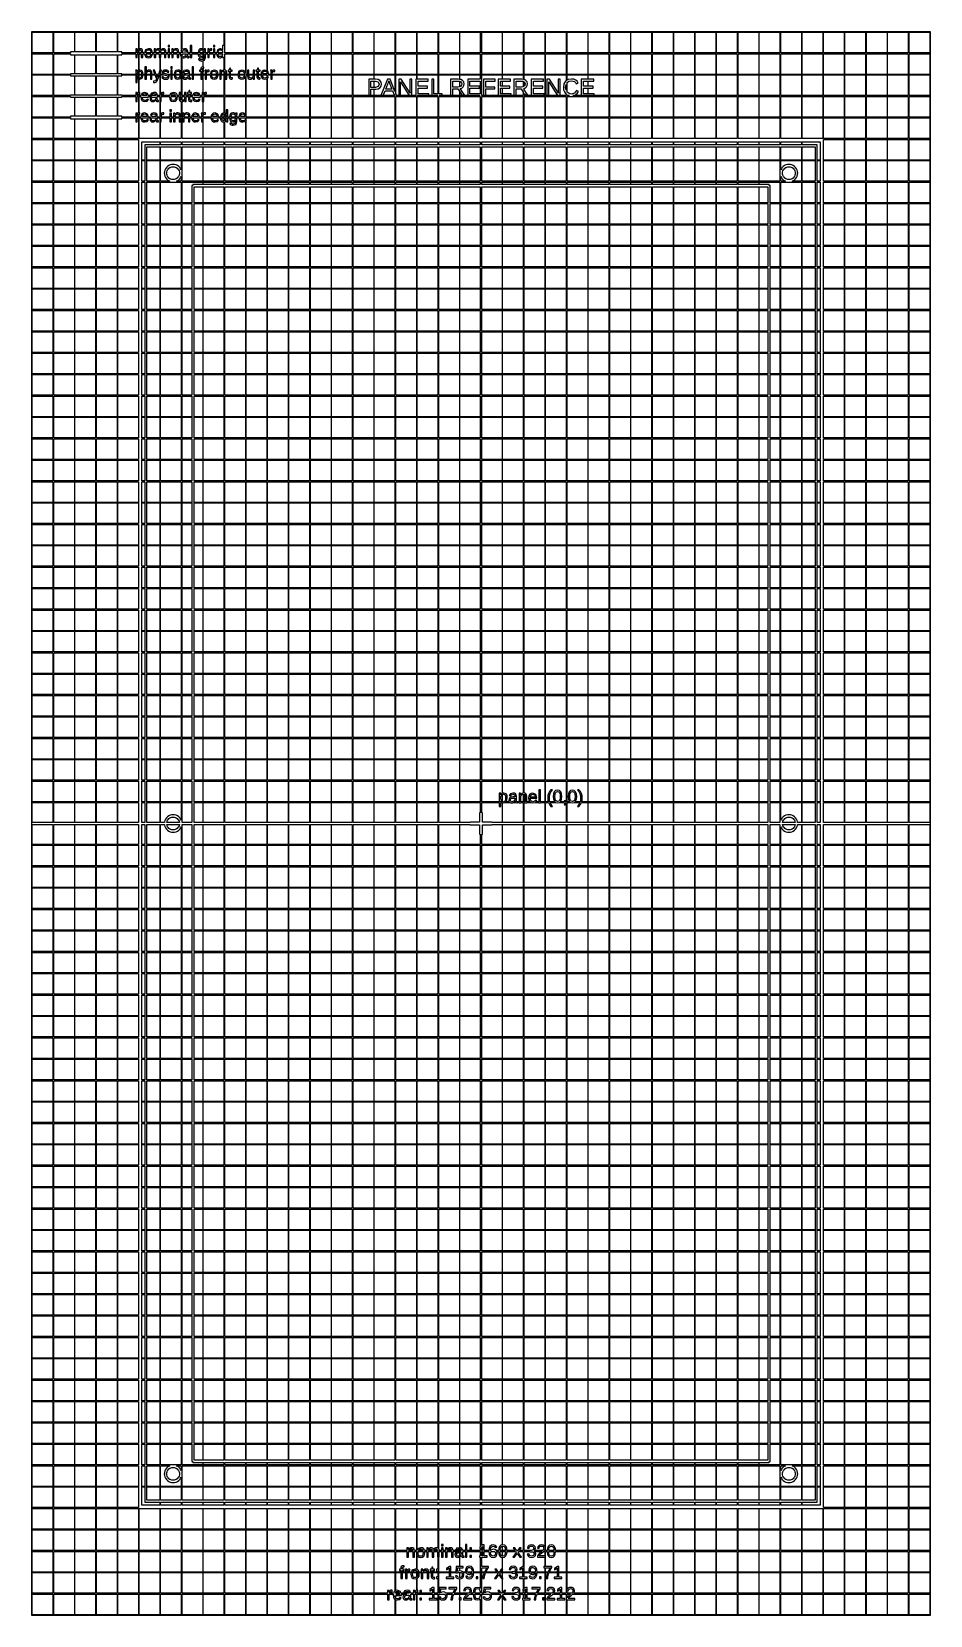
# Model space of a CAD drawing. Extents: x -105 to 105, y -185 to 185.
import ezdxf

# ---------------------------------------------------------------- set-up
doc = ezdxf.new("R2010")
doc.units = 0
doc.layers.get('0').update_dxf_attribs({"linetype": 'CONTINUOUS'})

msp = doc.modelspace()

# ---------------------------------------------------------------- linework, layer by layer
for points in [[(105, -185), (105.06, -185), (105.06, 185), (105, 185), (105, 185.06), (-105, 185.06), (-105, 185), (-105.06, 185), (-105.06, -185), (-105, -185), (-105, -185.06), (105, -185.06)], [(-104.94, 184.94), (-100.11, 184.94), (-100.11, 180.11), (-104.94, 180.11)], [(-99.89, 184.94), (-95.06, 184.94), (-95.06, 180.35), (-96, 180.35), (-96, 180.11), (-99.89, 180.11)], [(-94.94, 180.35), (-94.94, 184.94), (-90.11, 184.94), (-90.11, 180.35)], [(-89.89, 180.35), (-89.89, 184.94), (-85.06, 184.94), (-85.06, 180.35)], [(-84, 180.35), (-84.94, 180.35), (-84.94, 184.94), (-80.11, 184.94), (-80.11, 181.005), (-80.1256, 180.999), (-80.2711, 180.879), (-80.3981, 180.698), (-80.4038, 180.698), (-80.4073, 180.824), (-80.4104, 180.902), (-80.4131, 180.953), (-80.4152, 180.998), (-80.4171, 181.032), (-80.419, 181.049), (-80.7418, 181.049), (-80.7332, 180.9), (-80.7304, 180.611), (-80.7304, 180.11), (-84, 180.11)], [(-79.0899, 180.364), (-79.129, 180.696), (-79.2465, 180.919), (-79.4485, 181.045), (-79.7411, 181.087), (-79.89, 181.072), (-79.89, 184.94), (-75.06, 184.94), (-75.06, 180.949), (-75.1032, 180.994), (-75.2634, 181.064), (-75.4725, 181.087), (-75.6619, 181.066), (-75.8199, 181.002), (-75.9543, 180.883), (-76.0725, 180.698), (-76.0782, 180.698), (-76.0817, 180.824), (-76.0848, 180.902), (-76.0874, 180.953), (-76.0896, 180.998), (-76.0915, 181.032), (-76.0934, 181.049), (-76.4161, 181.049), (-76.4076, 180.9), (-76.4048, 180.611), (-76.4048, 180.11), (-76.8479, 180.11), (-76.8933, 180.497), (-77.06, 180.828), (-77.3443, 181.022), (-77.753, 181.087), (-78.4437, 180.821), (-78.649, 180.11), (-79.0899, 180.11)], [(-73.6915, 180.364), (-73.7268, 180.695), (-73.8329, 180.918), (-74.0169, 181.045), (-74.2858, 181.087), (-74.4844, 181.064), (-74.6513, 180.996), (-74.7911, 180.876), (-74.9085, 180.698), (-74.9143, 180.698), (-74.94, 180.759), (-74.94, 184.94), (-70.11, 184.94), (-70.11, 180.602), (-70.1518, 180.533), (-70.11, 180.529), (-70.11, 180.11), (-70.6608, 180.11), (-70.6608, 180.364), (-70.6999, 180.696), (-70.8174, 180.919), (-71.0194, 181.045), (-71.312, 181.087), (-71.523, 181.065), (-71.6966, 180.999), (-71.842, 180.879), (-71.969, 180.698), (-71.9747, 180.698), (-71.9783, 180.824), (-71.9813, 180.902), (-71.984, 180.953), (-71.9861, 180.998), (-71.988, 181.032), (-71.9899, 181.049), (-72.3127, 181.049), (-72.3041, 180.9), (-72.3013, 180.611), (-72.3013, 180.11), (-72.833, 180.11), (-72.833, 181.049), (-73.1748, 181.049), (-73.1748, 180.11), (-73.6915, 180.11)], [(-72.833, 181.812), (-73.1748, 181.812), (-73.1748, 181.486), (-72.833, 181.486)], [(-68.5492, 180.396), (-68.5981, 180.692), (-68.7448, 180.91), (-68.9883, 181.043), (-69.3277, 181.087), (-69.89, 180.951), (-69.89, 184.94), (-65.06, 184.94), (-65.06, 181.013), (-65.1628, 181.056), (-65.3666, 181.081), (-65.7063, 181.017), (-65.9467, 180.822), (-66.0898, 180.492), (-66.1283, 180.11), (-67.6415, 180.11), (-67.6415, 181.812), (-67.9833, 181.812), (-67.9833, 180.11), (-68.5492, 180.11)], [(-64.4002, 180.624), (-64.3974, 180.892), (-64.3888, 181.049), (-64.7135, 181.049), (-64.7211, 181.004), (-64.7287, 180.895), (-64.7344, 180.776), (-64.7363, 180.698), (-64.7401, 180.698), (-64.8457, 180.861), (-64.94, 180.941), (-64.94, 184.94), (-60.11, 184.94), (-60.11, 181.812), (-60.4201, 181.812), (-60.4201, 180.96), (-60.4163, 180.73), (-60.4201, 180.73), (-60.5303, 180.891), (-60.6708, 181.002), (-60.8459, 181.066), (-61.06, 181.087), (-61.6268, 180.818), (-61.7928, 180.11), (-62.2411, 180.11), (-62.2411, 181.049), (-62.5829, 181.049), (-62.5829, 180.11), (-63.5225, 180.11), (-63.4986, 180.368), (-63.4146, 180.591), (-63.2774, 180.728), (-63.0899, 180.774), (-62.9874, 180.769), (-62.9076, 180.755), (-62.9076, 181.068), (-62.9774, 181.082), (-63.0463, 181.087), (-63.2181, 181.063), (-63.3463, 180.99), (-63.4464, 180.852), (-63.5342, 180.63), (-63.5418, 180.63), (-63.5456, 180.77), (-63.557, 181.049), (-63.8798, 181.049), (-63.8713, 180.798), (-63.8684, 180.571), (-63.8684, 180.11), (-64.4002, 180.11)], [(-62.2411, 181.812), (-62.5829, 181.812), (-62.5829, 181.486), (-62.2411, 181.486)], [(-59.89, 184.94), (-55.06, 184.94), (-55.06, 180.11), (-59.89, 180.11)], [(-54.94, 184.94), (-50.11, 184.94), (-50.11, 180.11), (-54.94, 180.11)], [(-49.89, 184.94), (-45.06, 184.94), (-45.06, 180.11), (-49.89, 180.11)], [(-44.94, 184.94), (-40.11, 184.94), (-40.11, 180.11), (-44.94, 180.11)], [(-39.89, 184.94), (-35.06, 184.94), (-35.06, 180.11), (-39.89, 180.11)], [(-34.94, 184.94), (-30.11, 184.94), (-30.11, 180.11), (-34.94, 180.11)], [(-29.89, 184.94), (-25.06, 184.94), (-25.06, 180.11), (-29.89, 180.11)], [(-24.94, 184.94), (-20.11, 184.94), (-20.11, 180.11), (-24.94, 180.11)], [(-19.89, 184.94), (-15.06, 184.94), (-15.06, 180.11), (-19.89, 180.11)], [(-14.94, 184.94), (-10.11, 184.94), (-10.11, 180.11), (-14.94, 180.11)], [(-9.89, 184.94), (-5.06, 184.94), (-5.06, 180.11), (-9.89, 180.11)], [(-4.94, 184.94), (-0.2, 184.94), (-0.2, 180.11), (-4.94, 180.11)], [(0.2, 184.94), (4.94, 184.94), (4.94, 180.11), (0.2, 180.11)], [(5.06, 184.94), (9.89, 184.94), (9.89, 180.11), (5.06, 180.11)], [(10.11, 184.94), (14.94, 184.94), (14.94, 180.11), (10.11, 180.11)], [(15.06, 184.94), (19.89, 184.94), (19.89, 180.11), (15.06, 180.11)], [(20.11, 184.94), (24.94, 184.94), (24.94, 180.11), (20.11, 180.11)], [(25.06, 184.94), (29.89, 184.94), (29.89, 180.11), (25.06, 180.11)], [(30.11, 184.94), (34.94, 184.94), (34.94, 180.11), (30.11, 180.11)], [(35.06, 184.94), (39.89, 184.94), (39.89, 180.11), (35.06, 180.11)], [(40.11, 184.94), (44.94, 184.94), (44.94, 180.11), (40.11, 180.11)], [(45.06, 184.94), (49.89, 184.94), (49.89, 180.11), (45.06, 180.11)], [(50.11, 184.94), (54.94, 184.94), (54.94, 180.11), (50.11, 180.11)], [(55.06, 184.94), (59.89, 184.94), (59.89, 180.11), (55.06, 180.11)], [(60.11, 184.94), (64.94, 184.94), (64.94, 180.11), (60.11, 180.11)], [(65.06, 184.94), (69.89, 184.94), (69.89, 180.11), (65.06, 180.11)], [(70.11, 184.94), (74.94, 184.94), (74.94, 180.11), (70.11, 180.11)], [(75.06, 184.94), (79.89, 184.94), (79.89, 180.11), (75.06, 180.11)], [(80.11, 184.94), (84.94, 184.94), (84.94, 180.11), (80.11, 180.11)], [(85.06, 184.94), (89.89, 184.94), (89.89, 180.11), (85.06, 180.11)], [(90.11, 184.94), (94.94, 184.94), (94.94, 180.11), (90.11, 180.11)], [(95.06, 184.94), (99.89, 184.94), (99.89, 180.11), (95.06, 180.11)], [(100.11, 184.94), (104.94, 184.94), (104.94, 180.11), (100.11, 180.11)], [(-104.94, 179.89), (-100.11, 179.89), (-100.11, 175.06), (-104.94, 175.06)], [(-99.89, 179.89), (-96, 179.89), (-96, 179.65), (-95.06, 179.65), (-95.06, 175.225), (-96, 175.225), (-96, 175.06), (-99.89, 175.06)], [(-94.94, 175.225), (-94.94, 179.65), (-90.11, 179.65), (-90.11, 175.225)], [(-89.89, 175.225), (-89.89, 179.65), (-85.06, 179.65), (-85.06, 175.225)], [(-84, 175.225), (-84.94, 175.225), (-84.94, 179.65), (-84, 179.65), (-84, 179.89), (-80.7304, 179.89), (-80.7304, 178.995), (-80.3886, 178.995), (-80.3886, 179.89), (-80.11, 179.89), (-80.11, 176.013), (-80.1513, 175.997), (-80.2865, 175.883), (-80.3924, 175.719), (-80.4, 175.719), (-80.4012, 175.77), (-80.4047, 175.852), (-80.4092, 175.936), (-80.4133, 175.995), (-80.4166, 176.032), (-80.419, 176.049), (-80.7494, 176.049), (-80.7408, 175.893), (-80.738, 175.63), (-80.738, 175.06), (-84, 175.06)], [(-80.3886, 180.185), (-80.353, 180.452), (-80.2462, 180.654), (-80.11, 180.757), (-80.11, 180.11), (-80.3886, 180.11)], [(-79.89, 180.817), (-79.857, 180.823), (-79.7084, 180.811), (-79.6006, 180.774), (-79.5252, 180.709), (-79.4734, 180.612), (-79.4435, 180.478), (-79.4335, 180.297), (-79.4335, 180.11), (-79.89, 180.11)], [(-79.0476, 175.504), (-79.1886, 175.831), (-79.4245, 176.022), (-79.7563, 176.085), (-79.89, 176.072), (-79.89, 179.89), (-79.4335, 179.89), (-79.4335, 178.995), (-79.0899, 178.995), (-79.0899, 179.89), (-78.6571, 179.89), (-78.6165, 179.566), (-78.4442, 179.231), (-78.1593, 179.025), (-77.7644, 178.957), (-77.3661, 179.023), (-77.0752, 179.221), (-76.8971, 179.553), (-76.8547, 179.89), (-76.4048, 179.89), (-76.4048, 178.995), (-76.0649, 178.995), (-76.0649, 179.89), (-75.2162, 179.89), (-75.2162, 178.995), (-75.06, 178.995), (-75.06, 176.049), (-75.0984, 176.049), (-75.4387, 175.06), (-75.9232, 175.06), (-76.3003, 176.049), (-76.6649, 176.049), (-76.2709, 175.06), (-76.9271, 175.06), (-76.9271, 175.364), (-76.9667, 175.699), (-77.0856, 175.921), (-77.288, 176.046), (-77.5783, 176.087), (-77.795, 176.064), (-77.9704, 175.993), (-78.114, 175.872), (-78.2353, 175.698), (-78.241, 175.698), (-78.2379, 175.743), (-78.2325, 175.84), (-78.2275, 175.962), (-78.2258, 176.08), (-78.2258, 176.812), (-78.5676, 176.812), (-78.5676, 175.06), (-79.0034, 175.06)], [(-78.2816, 180.386), (-78.1812, 180.638), (-78.0058, 180.785), (-77.7473, 180.835), (-77.4922, 180.786), (-77.323, 180.642), (-77.2282, 180.391), (-77.2041, 180.11), (-78.3071, 180.11)], [(-78.0134, 179.26), (-78.1831, 179.413), (-78.2821, 179.668), (-78.3026, 179.89), (-77.2088, 179.89), (-77.2297, 179.66), (-77.3286, 179.407), (-77.5045, 179.259), (-77.7682, 179.209)], [(-76.0649, 180.185), (-76.0331, 180.455), (-75.9377, 180.656), (-75.7877, 180.781), (-75.5921, 180.823), (-75.4122, 180.795), (-75.2978, 180.709), (-75.2366, 180.549), (-75.2162, 180.297), (-75.2162, 180.11), (-76.0649, 180.11)], [(-74.94, 175.523), (-74.7377, 176.049), (-74.94, 176.049), (-74.94, 178.995), (-74.8782, 178.995), (-74.8782, 179.89), (-74.0294, 179.89), (-74.0294, 178.995), (-73.6915, 178.995), (-73.6915, 179.89), (-73.1748, 179.89), (-73.1748, 178.995), (-72.833, 178.995), (-72.833, 179.89), (-72.3013, 179.89), (-72.3013, 178.995), (-71.9595, 178.995), (-71.9595, 179.89), (-71.0044, 179.89), (-71.0044, 178.995), (-70.6608, 178.995), (-70.6608, 179.89), (-70.1602, 179.89), (-70.1905, 179.85), (-70.2429, 179.568), (-70.204, 179.314), (-70.11, 179.158), (-70.11, 175.527), (-70.1829, 175.73), (-70.3522, 175.924), (-70.5869, 176.046), (-70.8753, 176.087), (-71.2512, 176.019), (-71.5284, 175.815), (-71.6993, 175.481), (-71.7518, 175.06), (-72.1836, 175.06), (-72.1836, 176.049), (-72.5254, 176.049), (-72.5254, 175.06), (-73.2555, 175.06), (-73.2603, 175.063), (-73.4179, 175.123), (-73.6514, 175.189), (-73.8888, 175.252), (-74.0274, 175.299), (-74.1057, 175.343), (-74.1622, 175.396), (-74.1964, 175.461), (-74.2078, 175.54), (-74.1803, 175.665), (-74.0977, 175.753), (-73.9571, 175.806), (-73.7559, 175.823), (-73.5681, 175.805), (-73.4226, 175.75), (-73.3222, 175.661), (-73.2698, 175.54), (-72.9622, 175.578), (-73.0522, 175.806), (-73.2157, 175.962), (-73.4509, 176.052), (-73.7559, 176.081), (-74.0936, 176.045), (-74.3398, 175.934), (-74.49, 175.754), (-74.5401, 175.506), (-74.5225, 175.366), (-74.4698, 175.25), (-74.386, 175.153), (-74.2752, 175.072), (-74.2476, 175.06), (-74.94, 175.06)], [(-74.8782, 180.185), (-74.8471, 180.456), (-74.7538, 180.657), (-74.6045, 180.782), (-74.4054, 180.823), (-74.2255, 180.795), (-74.1111, 180.709), (-74.0498, 180.549), (-74.0294, 180.297), (-74.0294, 180.11), (-74.8782, 180.11)], [(-71.9595, 180.185), (-71.9239, 180.452), (-71.8171, 180.654), (-71.6486, 180.781), (-71.4279, 180.823), (-71.2793, 180.811), (-71.1716, 180.774), (-71.0961, 180.709), (-71.0443, 180.612), (-71.0144, 180.478), (-71.0044, 180.297), (-71.0044, 180.11), (-71.9595, 180.11)], [(-69.89, 180.509), (-69.7948, 180.5), (-69.753, 180.648), (-69.6695, 180.749), (-69.5337, 180.808), (-69.3353, 180.827), (-69.1378, 180.8), (-69.0011, 180.719), (-68.9214, 180.575), (-68.8948, 180.36), (-68.8948, 180.248), (-69.3562, 180.24), (-69.759, 180.189), (-69.89, 180.126)], [(-69.89, 178.997), (-69.622, 178.957), (-69.392, 178.981), (-69.1995, 179.054), (-69.0365, 179.187), (-68.8948, 179.388), (-68.8834, 179.388), (-68.8533, 179.203), (-68.7856, 179.075), (-68.6734, 179.001), (-68.5093, 178.976), (-68.376, 178.983), (-68.2454, 179.006), (-68.2454, 179.219), (-68.3048, 179.209), (-68.3574, 179.205), (-68.4514, 179.225), (-68.5094, 179.282), (-68.5393, 179.378), (-68.5492, 179.511), (-68.5492, 179.89), (-67.9833, 179.89), (-67.9833, 178.995), (-67.6415, 178.995), (-67.6415, 179.89), (-66.1253, 179.89), (-66.0932, 179.552), (-65.96, 179.23), (-65.7324, 179.042), (-65.4046, 178.979), (-65.1929, 179.004), (-65.06, 179.059), (-65.06, 178.522), (-65.2508, 178.448), (-65.4224, 178.467), (-65.5575, 178.525), (-65.6536, 178.618), (-65.7084, 178.744), (-66.0521, 178.695), (-65.9595, 178.479), (-65.7958, 178.32), (-65.5622, 178.221), (-65.2603, 178.188), (-65.06, 178.255), (-65.06, 176.804), (-65.2465, 176.778), (-65.4027, 176.685), (-65.4952, 176.522), (-65.5261, 176.281), (-65.5261, 176.049), (-65.8147, 176.049), (-65.8147, 175.8), (-65.5261, 175.8), (-65.5261, 175.06), (-67.2104, 175.06), (-67.2104, 176.812), (-67.5522, 176.812), (-67.5522, 175.06), (-68.1182, 175.06), (-68.1182, 175.396), (-68.167, 175.692), (-68.3137, 175.91), (-68.5572, 176.043), (-68.8966, 176.087), (-69.471, 175.948), (-69.7207, 175.533), (-69.3637, 175.5), (-69.322, 175.648), (-69.2384, 175.749), (-69.1026, 175.808), (-68.9042, 175.827), (-68.7067, 175.8), (-68.57, 175.719), (-68.4903, 175.575), (-68.4637, 175.36), (-68.4637, 175.248), (-68.9251, 175.24), (-69.3279, 175.189), (-69.5978, 175.06), (-69.89, 175.06)], [(-69.692, 179.236), (-69.8015, 179.304), (-69.8691, 179.414), (-69.89, 179.552), (-69.89, 179.576), (-69.875, 179.701), (-69.8252, 179.811), (-69.7479, 179.89), (-68.8948, 179.89), (-68.8948, 179.84), (-68.9159, 179.684), (-68.9793, 179.533), (-69.0792, 179.4), (-69.21, 179.298), (-69.3666, 179.234), (-69.5442, 179.213)], [(-65.7545, 180.388), (-65.6648, 180.637), (-65.5095, 180.78), (-65.2831, 180.827), (-65.1338, 180.803), (-65.06, 180.763), (-65.06, 180.11), (-65.7772, 180.11)], [(-65.5205, 179.278), (-65.6724, 179.416), (-65.7564, 179.66), (-65.7742, 179.89), (-65.06, 179.89), (-65.06, 179.296), (-65.1364, 179.256), (-65.2888, 179.232)], [(-64.94, 180.666), (-64.8908, 180.614), (-64.8084, 180.454), (-64.7572, 180.255), (-64.7465, 180.11), (-64.94, 180.11)], [(-64.94, 175.8), (-64.7837, 175.8), (-64.7837, 176.049), (-64.94, 176.049), (-64.94, 176.54), (-64.9356, 176.541), (-64.8644, 176.537), (-64.7837, 176.526), (-64.7837, 176.786), (-64.8933, 176.803), (-64.94, 176.805), (-64.94, 178.295), (-64.6152, 178.404), (-64.4002, 179.054), (-64.4002, 179.89), (-63.8684, 179.89), (-63.8684, 178.995), (-63.5266, 178.995), (-63.5266, 179.89), (-62.5829, 179.89), (-62.5829, 178.995), (-62.2411, 178.995), (-62.2411, 179.89), (-61.8036, 179.89), (-61.7699, 179.548), (-61.6325, 179.219), (-61.3978, 179.022), (-61.06, 178.957), (-60.8471, 178.978), (-60.6717, 179.042), (-60.5305, 179.156), (-60.4201, 179.325), (-60.4126, 179.325), (-60.4109, 179.238), (-60.4059, 179.135), (-60.3995, 179.045), (-60.3936, 178.995), (-60.11, 178.995), (-60.11, 176.083), (-60.2836, 176.065), (-60.4571, 175.999), (-60.6026, 175.879), (-60.7295, 175.698), (-60.7353, 175.698), (-60.7388, 175.824), (-60.7419, 175.902), (-60.7445, 175.953), (-60.7466, 175.998), (-60.7485, 176.032), (-60.7504, 176.049), (-61.0732, 176.049), (-61.0647, 175.9), (-61.0618, 175.611), (-61.0618, 175.06), (-61.4991, 175.06), (-61.5504, 175.497), (-61.717, 175.828), (-62.0014, 176.022), (-62.4101, 176.087), (-63.1007, 175.821), (-63.3205, 175.06), (-64.1779, 175.06), (-64.1779, 175.066), (-64.1499, 175.368), (-64.0659, 175.591), (-63.9287, 175.728), (-63.7412, 175.774), (-63.6386, 175.769), (-63.5589, 175.755), (-63.5589, 176.068), (-63.6287, 176.082), (-63.6975, 176.087), (-63.8694, 176.063), (-63.9975, 175.99), (-64.0977, 175.852), (-64.1855, 175.63), (-64.1931, 175.63), (-64.1969, 175.77), (-64.2083, 176.049), (-64.531, 176.049), (-64.5225, 175.798), (-64.5197, 175.571), (-64.5197, 175.06), (-64.94, 175.06)], [(-64.94, 179.89), (-64.75, 179.89), (-64.7572, 179.794), (-64.8084, 179.599), (-64.891, 179.443), (-64.94, 179.392)], [(-64.94, 179.136), (-64.8587, 179.203), (-64.7439, 179.376), (-64.7401, 179.376), (-64.7401, 179.046), (-64.8678, 178.597), (-64.94, 178.569)], [(-61.4281, 180.393), (-61.342, 180.644), (-61.1913, 180.787), (-60.9689, 180.835), (-60.7211, 180.787), (-60.5512, 180.645), (-60.4529, 180.4), (-60.426, 180.11), (-61.4502, 180.11)], [(-61.1934, 179.267), (-61.3429, 179.407), (-61.4284, 179.654), (-61.4466, 179.89), (-60.4341, 179.89), (-60.4529, 179.679), (-60.5512, 179.422), (-60.722, 179.271), (-60.9727, 179.221)], [(-59.4213, 175.364), (-59.4605, 175.696), (-59.578, 175.919), (-59.7799, 176.045), (-59.89, 176.061), (-59.89, 179.89), (-55.06, 179.89), (-55.06, 175.464), (-55.0639, 175.497), (-55.2305, 175.828), (-55.5148, 176.022), (-55.9235, 176.087), (-56.6142, 175.821), (-56.834, 175.06), (-58.5307, 175.06), (-58.5307, 175.8), (-58.1509, 175.8), (-58.1509, 176.049), (-58.5307, 176.049), (-58.5307, 176.509), (-58.7585, 176.509), (-58.8592, 176.049), (-59.1098, 176.049), (-59.1098, 175.8), (-58.8724, 175.8), (-58.8724, 175.06), (-59.4213, 175.06)], [(-54.94, 179.89), (-50.11, 179.89), (-50.11, 175.923), (-50.5175, 176.087), (-50.9088, 176.019), (-51.1982, 175.816), (-51.3769, 175.485), (-51.4332, 175.06), (-52.0441, 175.06), (-52.0441, 175.8), (-51.6644, 175.8), (-51.6644, 176.049), (-52.0441, 176.049), (-52.0441, 176.509), (-52.272, 176.509), (-52.3726, 176.049), (-52.6233, 176.049), (-52.6233, 175.8), (-52.3859, 175.8), (-52.3859, 175.06), (-52.9519, 175.06), (-52.9519, 176.049), (-53.2936, 176.049), (-53.2936, 175.06), (-54.2487, 175.06), (-54.2487, 176.049), (-54.5924, 176.049), (-54.5924, 175.06), (-54.94, 175.06)], [(-49.8382, 175.814), (-49.89, 175.835), (-49.89, 179.89), (-45.06, 179.89), (-45.06, 175.06), (-48.8274, 175.06), (-48.8274, 175.066), (-48.7994, 175.368), (-48.7154, 175.591), (-48.5782, 175.728), (-48.3907, 175.774), (-48.2882, 175.769), (-48.2084, 175.755), (-48.2084, 176.068), (-48.2782, 176.082), (-48.3471, 176.087), (-48.5189, 176.063), (-48.6471, 175.99), (-48.7472, 175.852), (-48.8351, 175.63), (-48.8426, 175.63), (-48.8464, 175.77), (-48.8578, 176.049), (-49.1806, 176.049), (-49.1721, 175.798), (-49.1692, 175.571), (-49.1692, 175.06), (-49.6296, 175.06)], [(-44.94, 179.89), (-40.11, 179.89), (-40.11, 175.06), (-44.94, 175.06)], [(-39.89, 179.89), (-35.06, 179.89), (-35.06, 175.06), (-39.89, 175.06)], [(-34.94, 179.89), (-30.11, 179.89), (-30.11, 175.06), (-34.94, 175.06)], [(-29.89, 179.89), (-25.06, 179.89), (-25.06, 175.06), (-29.89, 175.06)], [(-24.94, 179.89), (-20.11, 179.89), (-20.11, 175.06), (-24.94, 175.06)], [(-19.89, 179.89), (-15.06, 179.89), (-15.06, 175.06), (-19.89, 175.06)], [(-14.94, 179.89), (-10.11, 179.89), (-10.11, 175.06), (-14.94, 175.06)], [(-9.89, 179.89), (-5.06, 179.89), (-5.06, 175.06), (-9.89, 175.06)], [(-4.94, 179.89), (-0.2, 179.89), (-0.2, 175.06), (-4.94, 175.06)], [(0.2, 179.89), (4.94, 179.89), (4.94, 175.06), (0.2, 175.06)], [(5.06, 179.89), (9.89, 179.89), (9.89, 175.06), (5.06, 175.06)], [(10.11, 179.89), (14.94, 179.89), (14.94, 175.06), (10.11, 175.06)], [(15.06, 179.89), (19.89, 179.89), (19.89, 175.06), (15.06, 175.06)], [(20.11, 179.89), (24.94, 179.89), (24.94, 175.06), (20.11, 175.06)], [(25.06, 179.89), (29.89, 179.89), (29.89, 175.06), (25.06, 175.06)], [(30.11, 179.89), (34.94, 179.89), (34.94, 175.06), (30.11, 175.06)], [(35.06, 179.89), (39.89, 179.89), (39.89, 175.06), (35.06, 175.06)], [(40.11, 179.89), (44.94, 179.89), (44.94, 175.06), (40.11, 175.06)], [(45.06, 179.89), (49.89, 179.89), (49.89, 175.06), (45.06, 175.06)], [(50.11, 179.89), (54.94, 179.89), (54.94, 175.06), (50.11, 175.06)], [(55.06, 179.89), (59.89, 179.89), (59.89, 175.06), (55.06, 175.06)], [(60.11, 179.89), (64.94, 179.89), (64.94, 175.06), (60.11, 175.06)], [(65.06, 179.89), (69.89, 179.89), (69.89, 175.06), (65.06, 175.06)], [(70.11, 179.89), (74.94, 179.89), (74.94, 175.06), (70.11, 175.06)], [(75.06, 179.89), (79.89, 179.89), (79.89, 175.06), (75.06, 175.06)], [(80.11, 179.89), (84.94, 179.89), (84.94, 175.06), (80.11, 175.06)], [(85.06, 179.89), (89.89, 179.89), (89.89, 175.06), (85.06, 175.06)], [(90.11, 179.89), (94.94, 179.89), (94.94, 175.06), (90.11, 175.06)], [(95.06, 179.89), (99.89, 179.89), (99.89, 175.06), (95.06, 175.06)], [(100.11, 179.89), (104.94, 179.89), (104.94, 175.06), (100.11, 175.06)], [(-104.94, 174.94), (-100.11, 174.94), (-100.11, 170.11), (-104.94, 170.11)], [(-99.89, 174.94), (-96, 174.94), (-96, 174.775), (-95.06, 174.775), (-95.06, 170.225), (-96, 170.225), (-96, 170.11), (-99.89, 170.11)], [(-94.94, 170.225), (-94.94, 174.775), (-90.11, 174.775), (-90.11, 170.225)], [(-89.89, 170.225), (-89.89, 174.775), (-85.06, 174.775), (-85.06, 170.225)], [(-84, 170.225), (-84.94, 170.225), (-84.94, 174.775), (-84, 174.775), (-84, 174.94), (-80.738, 174.94), (-80.738, 173.188), (-80.3962, 173.188), (-80.3962, 173.991), (-80.3981, 174.225), (-80.4038, 174.314), (-80.3943, 174.314), (-80.1532, 174.046), (-80.11, 174.036), (-80.11, 170.814), (-80.2082, 170.758), (-80.3084, 170.62), (-80.3962, 170.397), (-80.4038, 170.397), (-80.4076, 170.537), (-80.419, 170.817), (-80.7418, 170.817), (-80.7332, 170.566), (-80.7304, 170.339), (-80.7304, 170.11), (-84, 170.11)], [(-80.3813, 175.26), (-80.3364, 175.469), (-80.2628, 175.626), (-80.1617, 175.736), (-80.11, 175.76), (-80.11, 175.06), (-80.3926, 175.06)], [(-80.2671, 174.401), (-80.3639, 174.646), (-80.3909, 174.94), (-80.11, 174.94), (-80.11, 174.268)], [(-79.89, 175.816), (-79.8437, 175.821), (-79.6253, 175.775), (-79.4753, 175.637), (-79.3884, 175.392), (-79.3623, 175.06), (-79.89, 175.06)], [(-79.89, 170.539), (-79.8494, 170.537), (-79.7696, 170.523), (-79.7696, 170.836), (-79.8394, 170.85), (-79.89, 170.854), (-79.89, 173.987), (-79.7563, 173.957), (-79.1895, 174.225), (-79.022, 174.94), (-78.5676, 174.94), (-78.5676, 173.995), (-78.2258, 173.995), (-78.2258, 174.94), (-77.2707, 174.94), (-77.2707, 173.995), (-76.9271, 173.995), (-76.9271, 174.94), (-76.2231, 174.94), (-75.8503, 174.004), (-75.8826, 173.923), (-76.1019, 173.571), (-76.3877, 173.454), (-76.4712, 173.456), (-76.5472, 173.465), (-76.5472, 173.209), (-76.4409, 173.193), (-76.3117, 173.188), (-76.1515, 173.207), (-76.0089, 173.267), (-75.881, 173.366), (-75.7649, 173.506), (-75.6505, 173.708), (-75.5275, 173.995), (-75.1641, 174.94), (-75.06, 174.94), (-75.06, 170.817), (-75.1211, 170.817), (-75.1126, 170.566), (-75.1098, 170.339), (-75.1098, 170.11), (-75.6833, 170.11), (-75.6833, 170.164), (-75.7322, 170.46), (-75.8789, 170.677), (-76.1224, 170.811), (-76.4618, 170.855), (-77.0362, 170.716), (-77.2858, 170.301), (-76.9289, 170.268), (-76.8871, 170.416), (-76.8036, 170.517), (-76.6678, 170.575), (-76.4694, 170.595), (-76.2719, 170.568), (-76.1352, 170.487), (-76.0554, 170.343), (-76.0289, 170.128), (-76.0289, 170.11), (-77.811, 170.11), (-77.9415, 170.582), (-78.6208, 170.855), (-79.0122, 170.787), (-79.3015, 170.584), (-79.4802, 170.253), (-79.4991, 170.11), (-79.89, 170.11)], [(-79.89, 174.217), (-79.89, 174.94), (-79.366, 174.94), (-79.3887, 174.647), (-79.4763, 174.396), (-79.6274, 174.256), (-79.8475, 174.209)], [(-78.2258, 175.206), (-78.1895, 175.46), (-78.0806, 175.656), (-77.9113, 175.781), (-77.6942, 175.823), (-77.5503, 175.811), (-77.4416, 175.774), (-77.3633, 175.71), (-77.3106, 175.619), (-77.2807, 175.486), (-77.2707, 175.297), (-77.2707, 175.06), (-78.2258, 175.06)], [(-75.7036, 174.438), (-75.7592, 174.602), (-75.8166, 174.77), (-75.8446, 174.85), (-75.857, 174.884), (-75.8674, 174.914), (-75.8775, 174.94), (-75.4799, 174.94), (-75.5484, 174.741), (-75.6813, 174.367)], [(-75.06, 175.211), (-75.06, 175.06), (-75.118, 175.06)], [(-74.7399, 170.136), (-74.6559, 170.359), (-74.5187, 170.496), (-74.3312, 170.542), (-74.2287, 170.537), (-74.149, 170.523), (-74.149, 170.836), (-74.2188, 170.85), (-74.2876, 170.855), (-74.4594, 170.831), (-74.5876, 170.758), (-74.6878, 170.62), (-74.7756, 170.397), (-74.7832, 170.397), (-74.787, 170.537), (-74.7983, 170.817), (-74.94, 170.817), (-74.94, 174.94), (-73.9128, 174.94), (-73.8565, 174.923), (-73.6116, 174.859), (-73.4511, 174.803), (-73.3419, 174.733), (-73.2793, 174.646), (-73.2584, 174.536), (-73.2885, 174.396), (-73.379, 174.297), (-73.5344, 174.237), (-73.7597, 174.217), (-73.9761, 174.236), (-74.1394, 174.294), (-74.2529, 174.393), (-74.3198, 174.536), (-74.6217, 174.477), (-74.5227, 174.245), (-74.3511, 174.083), (-74.0993, 173.988), (-73.7597, 173.957), (-73.4086, 173.996), (-73.1454, 174.114), (-72.9809, 174.305), (-72.9261, 174.562), (-72.9356, 174.674), (-72.9641, 174.772), (-73.0099, 174.859), (-73.0714, 174.935), (-73.078, 174.94), (-72.5254, 174.94), (-72.5254, 173.995), (-72.1836, 173.995), (-72.1836, 174.94), (-71.7459, 174.94), (-71.6996, 174.564), (-71.5294, 174.229), (-71.2515, 174.025), (-70.8715, 173.957), (-70.5734, 174.001), (-70.3322, 174.133), (-70.1628, 174.34), (-70.11, 174.509), (-70.11, 170.11), (-70.2449, 170.11), (-70.2449, 170.817), (-70.5885, 170.817), (-70.5885, 170.11), (-71.0418, 170.11), (-71.06, 170.265), (-71.2267, 170.596), (-71.511, 170.79), (-71.9197, 170.855), (-72.6104, 170.589), (-72.7487, 170.11), (-74.7423, 170.11)], [(-72.1836, 176.812), (-72.5254, 176.812), (-72.5254, 176.486), (-72.1836, 176.486)], [(-71.369, 175.397), (-71.2778, 175.639), (-71.1188, 175.774), (-70.8847, 175.819), (-70.7082, 175.794), (-70.5772, 175.719), (-70.4893, 175.601), (-70.4423, 175.447), (-70.11, 175.472), (-70.11, 175.06), (-71.397, 175.06)], [(-71.1083, 174.276), (-71.2702, 174.424), (-71.3671, 174.674), (-71.3911, 174.94), (-70.11, 174.94), (-70.11, 174.608), (-70.4253, 174.629), (-70.4772, 174.45), (-70.5762, 174.325), (-70.7136, 174.251), (-70.881, 174.226)], [(-69.89, 174.94), (-69.6913, 174.94), (-69.7594, 174.85), (-69.8118, 174.568), (-69.7729, 174.314), (-69.6561, 174.12), (-69.462, 173.998), (-69.1909, 173.957), (-68.9609, 173.981), (-68.7685, 174.054), (-68.6054, 174.187), (-68.4637, 174.388), (-68.4523, 174.388), (-68.4222, 174.203), (-68.3546, 174.075), (-68.2423, 174.001), (-68.0783, 173.976), (-67.9449, 173.983), (-67.8144, 174.006), (-67.8144, 174.219), (-67.8737, 174.209), (-67.9264, 174.205), (-68.0203, 174.225), (-68.0783, 174.282), (-68.1082, 174.378), (-68.1182, 174.511), (-68.1182, 174.94), (-67.5522, 174.94), (-67.5522, 173.995), (-67.2104, 173.995), (-67.2104, 174.94), (-65.5261, 174.94), (-65.5261, 173.995), (-65.1843, 173.995), (-65.1843, 174.94), (-65.06, 174.94), (-65.06, 170.817), (-65.1768, 170.817), (-65.1682, 170.566), (-65.1654, 170.339), (-65.1654, 170.11), (-65.7038, 170.11), (-65.8343, 170.582), (-66.5136, 170.855), (-66.905, 170.787), (-67.1943, 170.584), (-67.373, 170.253), (-67.3919, 170.11), (-68.0403, 170.11), (-68.0403, 170.568), (-67.6605, 170.568), (-67.6605, 170.817), (-68.0403, 170.817), (-68.0403, 171.277), (-68.2681, 171.277), (-68.3688, 170.817), (-68.6194, 170.817), (-68.6194, 170.568), (-68.3821, 170.568), (-68.3821, 170.11), (-68.948, 170.11), (-68.948, 170.817), (-69.2898, 170.817), (-69.2898, 170.11), (-69.89, 170.11)], [(-69.261, 174.236), (-69.3704, 174.304), (-69.438, 174.414), (-69.4606, 174.562), (-69.4439, 174.701), (-69.3941, 174.811), (-69.3132, 174.894), (-69.2254, 174.94), (-68.4637, 174.94), (-68.4637, 174.84), (-68.4848, 174.684), (-68.5482, 174.533), (-68.6481, 174.4), (-68.7789, 174.298), (-68.9356, 174.234), (-69.1131, 174.213)], [(-65.1843, 176.049), (-65.1843, 176.233), (-65.1696, 176.381), (-65.1255, 176.474), (-65.06, 176.517), (-65.06, 176.049)], [(-65.1843, 175.8), (-65.06, 175.8), (-65.06, 175.06), (-65.1843, 175.06)], [(-64.7956, 170.136), (-64.7116, 170.359), (-64.5744, 170.496), (-64.3869, 170.542), (-64.2844, 170.537), (-64.2046, 170.523), (-64.2046, 170.836), (-64.2744, 170.85), (-64.3432, 170.855), (-64.5151, 170.831), (-64.6432, 170.758), (-64.7434, 170.62), (-64.8312, 170.397), (-64.8388, 170.397), (-64.8426, 170.537), (-64.854, 170.817), (-64.94, 170.817), (-64.94, 174.94), (-64.5197, 174.94), (-64.5197, 173.995), (-64.1779, 173.995), (-64.1779, 174.94), (-63.3204, 174.94), (-63.2735, 174.566), (-63.1012, 174.231), (-62.8164, 174.025), (-62.4215, 173.957), (-62.0232, 174.023), (-61.7322, 174.221), (-61.5542, 174.553), (-61.5054, 174.94), (-61.0618, 174.94), (-61.0618, 173.995), (-60.72, 173.995), (-60.72, 174.94), (-60.11, 174.94), (-60.11, 170.11), (-64.798, 170.11)], [(-62.9386, 175.386), (-62.8382, 175.638), (-62.6628, 175.785), (-62.4044, 175.835), (-62.1492, 175.786), (-61.98, 175.642), (-61.8853, 175.391), (-61.8569, 175.06), (-62.9688, 175.06)], [(-62.6705, 174.26), (-62.8402, 174.413), (-62.9391, 174.668), (-62.9643, 174.94), (-61.8613, 174.94), (-61.8867, 174.66), (-61.9857, 174.407), (-62.1616, 174.259), (-62.4253, 174.209)], [(-60.72, 175.185), (-60.6844, 175.452), (-60.5776, 175.654), (-60.4091, 175.781), (-60.1884, 175.823), (-60.11, 175.817), (-60.11, 175.06), (-60.72, 175.06)], [(-59.89, 175.738), (-59.8566, 175.709), (-59.8049, 175.612), (-59.775, 175.478), (-59.765, 175.297), (-59.765, 175.06), (-59.89, 175.06)], [(-59.89, 174.94), (-59.765, 174.94), (-59.765, 173.995), (-59.4213, 173.995), (-59.4213, 174.94), (-58.8724, 174.94), (-58.8724, 174.429), (-58.7699, 174.081), (-58.4623, 173.964), (-58.2876, 173.976), (-58.1167, 174.01), (-58.1167, 174.262), (-58.2307, 174.242), (-58.3142, 174.236), (-58.416, 174.251), (-58.4823, 174.296), (-58.5186, 174.378), (-58.5307, 174.504), (-58.5307, 174.94), (-56.8339, 174.94), (-56.787, 174.566), (-56.6147, 174.231), (-56.3299, 174.025), (-55.9349, 173.957), (-55.5367, 174.023), (-55.2457, 174.221), (-55.0677, 174.553), (-55.06, 174.614), (-55.06, 170.11), (-59.89, 170.11)], [(-56.4521, 175.386), (-56.3517, 175.638), (-56.1763, 175.785), (-55.9179, 175.835), (-55.6627, 175.786), (-55.4935, 175.642), (-55.3988, 175.391), (-55.3703, 175.06), (-56.4822, 175.06)], [(-56.1839, 174.26), (-56.3536, 174.413), (-56.4526, 174.668), (-56.4778, 174.94), (-55.3748, 174.94), (-55.4002, 174.66), (-55.4992, 174.407), (-55.675, 174.259), (-55.9387, 174.209)], [(-54.94, 174.94), (-54.5924, 174.94), (-54.5924, 174.68), (-54.5532, 174.348), (-54.4358, 174.125), (-54.2338, 173.999), (-53.9411, 173.957), (-53.7301, 173.979), (-53.5566, 174.045), (-53.4111, 174.164), (-53.2841, 174.346), (-53.2785, 174.346), (-53.2749, 174.22), (-53.2718, 174.142), (-53.2692, 174.091), (-53.2671, 174.046), (-53.2652, 174.012), (-53.2633, 173.995), (-52.9405, 173.995), (-52.949, 174.144), (-52.9519, 174.433), (-52.9519, 174.94), (-52.3859, 174.94), (-52.3859, 174.429), (-52.2834, 174.081), (-51.9758, 173.964), (-51.8011, 173.976), (-51.6302, 174.01), (-51.6302, 174.262), (-51.7441, 174.242), (-51.8277, 174.236), (-51.9295, 174.251), (-51.9957, 174.296), (-52.032, 174.378), (-52.0441, 174.504), (-52.0441, 174.94), (-51.4244, 174.94), (-51.3769, 174.566), (-51.1982, 174.228), (-50.9055, 174.025), (-50.5042, 173.957), (-50.11, 174.046), (-50.11, 170.11), (-54.94, 170.11)], [(-53.9739, 174.233), (-54.0816, 174.27), (-54.1571, 174.335), (-54.2088, 174.431), (-54.2387, 174.566), (-54.2487, 174.747), (-54.2487, 174.94), (-53.2936, 174.94), (-53.2936, 174.859), (-53.3292, 174.591), (-53.436, 174.39), (-53.6046, 174.263), (-53.8253, 174.221)], [(-50.7515, 174.261), (-50.9314, 174.405), (-51.0411, 174.637), (-51.0765, 174.94), (-50.11, 174.94), (-50.11, 174.337), (-50.1482, 174.302), (-50.3041, 174.235), (-50.5042, 174.213)], [(-51.0289, 175.471), (-50.9172, 175.668), (-50.746, 175.793), (-50.5231, 175.835), (-50.2967, 175.797), (-50.1301, 175.686), (-50.11, 175.65), (-50.11, 175.212), (-51.0738, 175.212)], [(-49.89, 174.173), (-49.6668, 174.443), (-49.89, 174.506), (-49.89, 174.94), (-49.1692, 174.94), (-49.1692, 173.995), (-48.8274, 173.995), (-48.8274, 174.94), (-45.06, 174.94), (-45.06, 170.11), (-49.89, 170.11)], [(-44.94, 174.94), (-40.11, 174.94), (-40.11, 170.11), (-44.94, 170.11)], [(-39.89, 174.94), (-35.06, 174.94), (-35.06, 170.11), (-39.89, 170.11)], [(-34.94, 174.94), (-30.11, 174.94), (-30.11, 170.11), (-34.94, 170.11)], [(-29.89, 174.94), (-25.06, 174.94), (-25.06, 173.941), (-26.2479, 173.941), (-26.2479, 170.119), (-25.7298, 170.119), (-25.7298, 171.608), (-25.06, 171.608), (-25.06, 170.11), (-29.89, 170.11)], [(-24.94, 171.608), (-24.6068, 171.608), (-24.0626, 171.688), (-23.6453, 171.928), (-23.3798, 172.304), (-23.2913, 172.791), (-23.3794, 173.277), (-23.6439, 173.64), (-24.0691, 173.866), (-24.6394, 173.941), (-24.94, 173.941), (-24.94, 174.94), (-20.11, 174.94), (-20.11, 171.1), (-21.2512, 173.941), (-21.8399, 173.941), (-23.3995, 170.119), (-22.8625, 170.119), (-22.423, 171.237), (-20.6816, 171.237), (-20.2449, 170.119), (-20.11, 170.119), (-20.11, 170.11), (-24.94, 170.11)], [(-19.89, 170.119), (-19.7159, 170.119), (-19.89, 170.552), (-19.89, 174.94), (-15.06, 174.94), (-15.06, 173.941), (-15.2371, 173.941), (-15.2371, 170.119), (-15.06, 170.119), (-15.06, 170.11), (-19.89, 170.11)], [(-14.94, 170.119), (-12.2263, 170.119), (-12.2263, 170.542), (-14.719, 170.542), (-14.719, 171.874), (-12.5002, 171.874), (-12.5002, 172.292), (-14.719, 172.292), (-14.719, 173.518), (-12.3375, 173.518), (-12.3375, 173.941), (-14.94, 173.941), (-14.94, 174.94), (-10.11, 174.94), (-10.11, 170.542), (-11.0135, 170.542), (-11.0135, 173.941), (-11.5316, 173.941), (-11.5316, 170.119), (-10.11, 170.119), (-10.11, 170.11), (-14.94, 170.11)], [(-9.89, 170.119), (-9.08222, 170.119), (-9.08222, 170.542), (-9.89, 170.542), (-9.89, 174.94), (-5.06, 174.94), (-5.06, 173.91), (-5.30614, 173.941), (-7.1045, 173.941), (-7.1045, 170.119), (-6.58642, 170.119), (-6.58642, 171.706), (-5.39566, 171.706), (-5.06, 171.169), (-5.06, 170.11), (-9.89, 170.11)], [(-4.94, 170.978), (-4.40286, 170.119), (-3.8061, 170.119), (-4.8911, 171.766), (-4.50154, 171.895), (-4.20622, 172.132), (-4.02007, 172.456), (-3.95802, 172.848), (-4.04584, 173.307), (-4.3093, 173.652), (-4.73413, 173.869), (-4.94, 173.895), (-4.94, 174.94), (-0.2, 174.94), (-0.2, 173.941), (-3.09246, 173.941), (-3.09246, 170.119), (-0.2, 170.119), (-0.2, 170.11), (-4.94, 170.11)], [(0.2, 174.94), (4.94, 174.94), (4.94, 173.941), (4.00662, 173.941), (4.00662, 170.119), (4.94, 170.119), (4.94, 170.11), (0.2, 170.11)], [(5.06, 170.119), (7.01746, 170.119), (7.01746, 170.542), (5.06, 170.542), (5.06, 171.874), (6.7435, 171.874), (6.7435, 172.292), (5.06, 172.292), (5.06, 173.518), (6.90626, 173.518), (6.90626, 173.941), (5.06, 173.941), (5.06, 174.94), (9.89, 174.94), (9.89, 173.893), (9.5105, 173.941), (7.71214, 173.941), (7.71214, 170.119), (8.23022, 170.119), (8.23022, 171.706), (9.42098, 171.706), (9.89, 170.956), (9.89, 170.11), (5.06, 170.11)], [(10.11, 170.605), (10.4138, 170.119), (11.0105, 170.119), (10.11, 171.486), (10.11, 171.827), (10.3151, 171.895), (10.6104, 172.132), (10.7966, 172.456), (10.8586, 172.848), (10.7708, 173.307), (10.5073, 173.652), (10.11, 173.855), (10.11, 174.94), (14.94, 174.94), (14.94, 170.11), (10.11, 170.11)], [(15.06, 174.94), (19.89, 174.94), (19.89, 173.564), (19.7618, 173.48), (19.3915, 172.863), (19.2681, 172.048), (19.3234, 171.478), (19.4892, 170.991), (19.7604, 170.596), (19.89, 170.495), (19.89, 170.11), (15.06, 170.11)], [(21.6616, 170.129), (22.123, 170.322), (22.5024, 170.639), (22.7862, 171.074), (22.3631, 171.285), (21.8593, 170.689), (21.156, 170.491), (20.5942, 170.597), (20.1619, 170.918), (20.11, 171.011), (20.11, 173.099), (20.1469, 173.167), (20.5701, 173.473), (21.1343, 173.575), (21.511, 173.531), (21.8328, 173.398), (22.0868, 173.183), (22.26, 172.889), (22.751, 173.051), (22.5041, 173.463), (22.1488, 173.759), (21.689, 173.938), (21.1289, 173.998), (20.3504, 173.868), (20.11, 173.71), (20.11, 174.94), (24.94, 174.94), (24.94, 173.941), (23.4538, 173.941), (23.4538, 170.119), (24.94, 170.119), (24.94, 170.11), (21.5035, 170.11)], [(25.06, 170.119), (26.4646, 170.119), (26.4646, 170.542), (25.06, 170.542), (25.06, 171.874), (26.1907, 171.874), (26.1907, 172.292), (25.06, 172.292), (25.06, 173.518), (26.3534, 173.518), (26.3534, 173.941), (25.06, 173.941), (25.06, 174.94), (29.89, 174.94), (29.89, 170.11), (25.06, 170.11)], [(30.11, 174.94), (34.94, 174.94), (34.94, 170.11), (30.11, 170.11)], [(35.06, 174.94), (39.89, 174.94), (39.89, 170.11), (35.06, 170.11)], [(40.11, 174.94), (44.94, 174.94), (44.94, 170.11), (40.11, 170.11)], [(45.06, 174.94), (49.89, 174.94), (49.89, 170.11), (45.06, 170.11)], [(50.11, 174.94), (54.94, 174.94), (54.94, 170.11), (50.11, 170.11)], [(55.06, 174.94), (59.89, 174.94), (59.89, 170.11), (55.06, 170.11)], [(60.11, 174.94), (64.94, 174.94), (64.94, 170.11), (60.11, 170.11)], [(65.06, 174.94), (69.89, 174.94), (69.89, 170.11), (65.06, 170.11)], [(70.11, 174.94), (74.94, 174.94), (74.94, 170.11), (70.11, 170.11)], [(75.06, 174.94), (79.89, 174.94), (79.89, 170.11), (75.06, 170.11)], [(80.11, 174.94), (84.94, 174.94), (84.94, 170.11), (80.11, 170.11)], [(85.06, 174.94), (89.89, 174.94), (89.89, 170.11), (85.06, 170.11)], [(90.11, 174.94), (94.94, 174.94), (94.94, 170.11), (90.11, 170.11)], [(95.06, 174.94), (99.89, 174.94), (99.89, 170.11), (95.06, 170.11)], [(100.11, 174.94), (104.94, 174.94), (104.94, 170.11), (100.11, 170.11)], [(-80.3606, 170.136), (-80.2766, 170.359), (-80.1394, 170.496), (-80.11, 170.503), (-80.11, 170.11), (-80.363, 170.11)], [(-79.1323, 170.239), (-79.0205, 170.436), (-78.8493, 170.561), (-78.6265, 170.603), (-78.4001, 170.565), (-78.2335, 170.453), (-78.1238, 170.261), (-78.094, 170.11), (-79.1546, 170.11)], [(-72.4483, 170.154), (-72.3479, 170.406), (-72.1725, 170.553), (-71.914, 170.603), (-71.6588, 170.554), (-71.4896, 170.41), (-71.3949, 170.159), (-71.3907, 170.11), (-72.4523, 170.11)], [(-67.0251, 170.239), (-66.9133, 170.436), (-66.7422, 170.561), (-66.5193, 170.603), (-66.2929, 170.565), (-66.1263, 170.453), (-66.0166, 170.261), (-65.9869, 170.11), (-67.0474, 170.11)], [(-25.7298, 173.526), (-25.06, 173.526), (-25.06, 172.018), (-25.7298, 172.018)], [(-24.94, 173.526), (-24.7017, 173.526), (-24.0345, 173.341), (-23.8121, 172.785), (-24.0291, 172.21), (-24.6801, 172.018), (-24.94, 172.018)], [(-21.7775, 172.897), (-21.6608, 173.217), (-21.5767, 173.474), (-21.5523, 173.55), (-21.4791, 173.325), (-21.4031, 173.101), (-21.3272, 172.902), (-20.8362, 171.641), (-22.2657, 171.641)], [(-18.788, 172.658), (-18.8016, 173.111), (-18.8151, 173.374), (-16.7699, 170.119), (-16.1461, 170.119), (-16.1461, 173.941), (-16.6126, 173.941), (-16.6126, 171.435), (-16.6045, 171.123), (-16.5801, 170.664), (-18.647, 173.941), (-19.2491, 173.941), (-19.2491, 170.119), (-18.788, 170.119)], [(-6.58642, 173.526), (-5.35766, 173.526), (-5.06, 173.491), (-5.06, 172.152), (-5.33598, 172.115), (-6.58642, 172.115)], [(-4.94, 173.462), (-4.70534, 173.351), (-4.53545, 173.136), (-4.47882, 172.842), (-4.53477, 172.536), (-4.70262, 172.307), (-4.94, 172.181)], [(-2.57438, 170.542), (-2.57438, 171.874), (-0.35558, 171.874), (-0.35558, 172.292), (-2.57438, 172.292), (-2.57438, 173.518), (-0.2, 173.518), (-0.2, 170.542)], [(1.13114, 171.668), (3.26314, 171.668), (3.26314, 172.096), (1.13114, 172.096), (1.13114, 173.518), (3.32826, 173.518), (3.32826, 173.941), (0.61306, 173.941), (0.61306, 170.119), (1.13114, 170.119)], [(4.5247, 172.292), (4.5247, 173.518), (4.94, 173.518), (4.94, 172.292)], [(4.5247, 170.542), (4.5247, 171.874), (4.94, 171.874), (4.94, 170.542)], [(8.23022, 173.526), (9.45898, 173.526), (9.83498, 173.482), (9.89, 173.456), (9.89, 172.188), (9.8438, 172.163), (9.48066, 172.115), (8.23022, 172.115)], [(10.11, 173.352), (10.1113, 173.351), (10.2812, 173.136), (10.3378, 172.842), (10.2819, 172.536), (10.114, 172.307), (10.11, 172.305)], [(14.735, 170.542), (12.2423, 170.542), (12.2423, 171.874), (14.4611, 171.874), (14.4611, 172.292), (12.2423, 172.292), (12.2423, 173.518), (14.6238, 173.518), (14.6238, 173.941), (11.7242, 173.941), (11.7242, 170.119), (14.735, 170.119)], [(15.8908, 172.658), (15.8773, 173.111), (15.8637, 173.374), (17.9089, 170.119), (18.5328, 170.119), (18.5328, 173.941), (18.0662, 173.941), (18.0662, 171.435), (18.0744, 171.123), (18.0988, 170.664), (16.0319, 173.941), (15.4297, 173.941), (15.4297, 170.119), (15.8908, 170.119)], [(19.8862, 171.414), (19.7943, 172.048), (19.8825, 172.683), (19.89, 172.696), (19.89, 171.407)], [(20.11, 170.322), (20.1321, 170.305), (20.5928, 170.125), (20.7258, 170.11), (20.11, 170.11)], [(23.9719, 172.292), (23.9719, 173.518), (24.94, 173.518), (24.94, 172.292)], [(23.9719, 170.542), (23.9719, 171.874), (24.94, 171.874), (24.94, 170.542)], [(-104.94, 169.89), (-100.11, 169.89), (-100.11, 165.06), (-104.94, 165.06)], [(-99.89, 169.89), (-96, 169.89), (-96, 169.775), (-95.06, 169.775), (-95.06, 165.275), (-96, 165.275), (-96, 165.06), (-99.89, 165.06)], [(-94.94, 165.275), (-94.94, 169.775), (-90.11, 169.775), (-90.11, 165.275)], [(-89.89, 165.275), (-89.89, 169.775), (-85.06, 169.775), (-85.06, 165.275)], [(-84, 165.275), (-84.94, 165.275), (-84.94, 169.775), (-84, 169.775), (-84, 169.89), (-80.7304, 169.89), (-80.7304, 168.763), (-80.3886, 168.763), (-80.3886, 169.834), (-80.3834, 169.89), (-80.11, 169.89), (-80.11, 166.046), (-80.2082, 165.99), (-80.3084, 165.852), (-80.3962, 165.63), (-80.4038, 165.63), (-80.4076, 165.77), (-80.419, 166.049), (-80.7418, 166.049), (-80.7332, 165.798), (-80.7304, 165.571), (-80.7304, 165.06), (-84, 165.06)], [(-79.89, 165.771), (-79.8494, 165.769), (-79.7696, 165.755), (-79.7696, 166.068), (-79.8394, 166.082), (-79.89, 166.086), (-79.89, 169.89), (-79.5283, 169.89), (-79.5398, 169.803), (-79.4802, 169.334), (-79.3015, 168.996), (-79.0088, 168.793), (-78.6075, 168.725), (-78.0716, 168.846), (-77.7701, 169.211), (-78.0701, 169.296), (-78.1392, 169.171), (-78.2515, 169.07), (-78.4074, 169.003), (-78.6075, 168.981), (-78.8548, 169.029), (-79.0347, 169.173), (-79.1444, 169.405), (-79.1809, 169.718), (-77.7151, 169.718), (-77.7151, 169.763), (-77.7501, 169.89), (-77.0331, 169.89), (-77.1672, 169.826), (-77.3245, 169.618), (-77.377, 169.336), (-77.338, 169.082), (-77.2213, 168.888), (-77.0271, 168.765), (-76.7561, 168.725), (-76.5261, 168.749), (-76.3336, 168.822), (-76.1705, 168.955), (-76.0289, 169.156), (-76.0175, 169.156), (-75.9873, 168.971), (-75.9197, 168.843), (-75.8074, 168.769), (-75.6434, 168.744), (-75.51, 168.751), (-75.3795, 168.774), (-75.3795, 168.987), (-75.4388, 168.977), (-75.4915, 168.973), (-75.5855, 168.993), (-75.6434, 169.05), (-75.6733, 169.146), (-75.6833, 169.279), (-75.6833, 169.89), (-75.1098, 169.89), (-75.1098, 168.763), (-75.06, 168.763), (-75.06, 166.049), (-75.1211, 166.049), (-75.1126, 165.798), (-75.1098, 165.571), (-75.1098, 165.06), (-75.6833, 165.06), (-75.6833, 165.396), (-75.7322, 165.692), (-75.8789, 165.91), (-76.1224, 166.043), (-76.4618, 166.087), (-77.0362, 165.948), (-77.2858, 165.533), (-76.9289, 165.5), (-76.8871, 165.648), (-76.8036, 165.749), (-76.6678, 165.808), (-76.4694, 165.827), (-76.2719, 165.8), (-76.1352, 165.719), (-76.0554, 165.575), (-76.0289, 165.36), (-76.0289, 165.248), (-76.4903, 165.24), (-76.893, 165.189), (-77.163, 165.06), (-77.733, 165.06), (-77.9415, 165.814), (-78.6208, 166.087), (-79.0122, 166.019), (-79.3015, 165.816), (-79.4802, 165.485), (-79.5365, 165.06), (-79.89, 165.06)], [(-76.8261, 169.004), (-76.9355, 169.072), (-77.0032, 169.182), (-77.0257, 169.33), (-77.0091, 169.469), (-76.9593, 169.579), (-76.8783, 169.662), (-76.7684, 169.72), (-76.6149, 169.755), (-76.4029, 169.769), (-76.0289, 169.777), (-76.0289, 169.608), (-76.05, 169.452), (-76.1134, 169.301), (-76.2133, 169.168), (-76.3441, 169.066), (-76.5007, 169.002), (-76.6782, 168.981)], [(-74.768, 165.066), (-74.7399, 165.368), (-74.6559, 165.591), (-74.5187, 165.728), (-74.3312, 165.774), (-74.2287, 165.769), (-74.149, 165.755), (-74.149, 166.068), (-74.2188, 166.082), (-74.2876, 166.087), (-74.4594, 166.063), (-74.5876, 165.99), (-74.6878, 165.852), (-74.7756, 165.63), (-74.7832, 165.63), (-74.787, 165.77), (-74.7983, 166.049), (-74.94, 166.049), (-74.94, 168.763), (-74.768, 168.763), (-74.768, 169.834), (-74.7627, 169.89), (-72.8122, 169.89), (-72.8406, 169.792), (-72.7831, 169.334), (-72.6108, 168.999), (-72.326, 168.793), (-71.9311, 168.725), (-71.5328, 168.791), (-71.2418, 168.989), (-71.0638, 169.321), (-71.0045, 169.792), (-71.016, 169.89), (-70.5885, 169.89), (-70.5885, 169.448), (-70.5494, 169.116), (-70.4319, 168.893), (-70.2299, 168.767), (-70.11, 168.749), (-70.11, 165.06), (-70.2297, 165.06), (-70.2297, 165.364), (-70.2689, 165.696), (-70.3864, 165.919), (-70.5884, 166.045), (-70.881, 166.087), (-71.092, 166.065), (-71.2655, 165.999), (-71.411, 165.879), (-71.538, 165.698), (-71.5437, 165.698), (-71.5472, 165.824), (-71.5503, 165.902), (-71.5529, 165.953), (-71.5551, 165.998), (-71.557, 166.032), (-71.5588, 166.049), (-71.8816, 166.049), (-71.8731, 165.9), (-71.8703, 165.611), (-71.8703, 165.06), (-72.402, 165.06), (-72.402, 166.049), (-72.7438, 166.049), (-72.7438, 165.06), (-74.768, 165.06)], [(-72.402, 166.812), (-72.7438, 166.812), (-72.7438, 166.486), (-72.402, 166.486)], [(-72.1801, 169.028), (-72.3498, 169.181), (-72.4487, 169.436), (-72.4817, 169.792), (-72.4727, 169.89), (-71.3718, 169.89), (-71.3634, 169.792), (-71.3963, 169.428), (-71.4953, 169.175), (-71.6712, 169.027), (-71.9349, 168.977)], [(-70.1533, 169.103), (-70.205, 169.199), (-70.2349, 169.334), (-70.2449, 169.515), (-70.2449, 169.89), (-70.11, 169.89), (-70.11, 169.066)], [(-69.89, 168.73), (-69.7263, 168.747), (-69.5528, 168.813), (-69.4073, 168.932), (-69.2803, 169.114), (-69.2746, 169.114), (-69.271, 168.988), (-69.268, 168.91), (-69.2654, 168.859), (-69.2632, 168.814), (-69.2613, 168.78), (-69.2594, 168.763), (-68.9366, 168.763), (-68.9452, 168.912), (-68.948, 169.201), (-68.948, 169.89), (-68.3821, 169.89), (-68.3821, 169.197), (-68.2795, 168.849), (-67.9719, 168.732), (-67.7972, 168.744), (-67.6264, 168.778), (-67.6264, 169.03), (-67.7403, 169.01), (-67.8238, 169.004), (-67.9257, 169.019), (-67.9919, 169.064), (-68.0282, 169.145), (-68.0403, 169.271), (-68.0403, 169.89), (-67.4211, 169.89), (-67.4326, 169.803), (-67.373, 169.334), (-67.1943, 168.996), (-66.9017, 168.793), (-66.5003, 168.725), (-65.9644, 168.846), (-65.663, 169.211), (-65.963, 169.296), (-66.032, 169.171), (-66.1443, 169.07), (-66.3002, 169.003), (-66.5003, 168.981), (-66.7476, 169.029), (-66.9276, 169.173), (-67.0372, 169.405), (-67.0738, 169.718), (-65.6079, 169.718), (-65.6079, 169.763), (-65.6429, 169.89), (-65.1654, 169.89), (-65.1654, 168.763), (-65.06, 168.763), (-65.06, 165.793), (-65.0704, 166.049), (-65.3932, 166.049), (-65.3847, 165.798), (-65.3819, 165.571), (-65.3819, 165.06), (-65.8422, 165.06), (-66.0508, 165.814), (-66.7301, 166.087), (-67.1215, 166.019), (-67.4108, 165.816), (-67.5895, 165.485), (-67.6458, 165.06), (-68.0669, 165.06), (-68.0669, 165.364), (-68.1061, 165.696), (-68.2236, 165.919), (-68.4256, 166.045), (-68.7182, 166.087), (-68.9292, 166.065), (-69.1027, 165.999), (-69.2482, 165.879), (-69.3752, 165.698), (-69.3809, 165.698), (-69.3844, 165.824), (-69.3875, 165.902), (-69.3901, 165.953), (-69.3923, 165.998), (-69.3942, 166.032), (-69.396, 166.049), (-69.7188, 166.049), (-69.7103, 165.9), (-69.7075, 165.611), (-69.7075, 165.06), (-69.89, 165.06)], [(-69.89, 168.994), (-69.89, 169.89), (-69.2898, 169.89), (-69.2898, 169.627), (-69.3254, 169.359), (-69.4322, 169.158), (-69.6007, 169.031), (-69.8214, 168.989)], [(-64.94, 165.559), (-64.928, 165.591), (-64.7908, 165.728), (-64.6033, 165.774), (-64.5008, 165.769), (-64.4211, 165.755), (-64.4211, 166.068), (-64.4909, 166.082), (-64.5597, 166.087), (-64.7315, 166.063), (-64.8597, 165.99), (-64.94, 165.879), (-64.94, 168.763), (-64.8236, 168.763), (-64.8236, 169.834), (-64.8184, 169.89), (-60.11, 169.89), (-60.11, 166.079), (-60.1942, 166.087), (-60.7609, 165.818), (-60.9387, 165.06), (-61.304, 165.06), (-61.5125, 165.814), (-62.1918, 166.087), (-62.5832, 166.019), (-62.8725, 165.816), (-63.0512, 165.485), (-63.1075, 165.06), (-64.94, 165.06)], [(-59.2125, 166.812), (-59.5543, 166.812), (-59.5543, 165.96), (-59.5505, 165.73), (-59.5543, 165.73), (-59.6644, 165.891), (-59.805, 166.002), (-59.89, 166.033), (-59.89, 169.89), (-55.06, 169.89), (-55.06, 165.829), (-55.7034, 166.087), (-56.0947, 166.019), (-56.3841, 165.816), (-56.5628, 165.485), (-56.6191, 165.06), (-57.0497, 165.06), (-57.0497, 165.624), (-57.0469, 165.892), (-57.0383, 166.049), (-57.363, 166.049), (-57.3706, 166.004), (-57.3782, 165.895), (-57.3839, 165.776), (-57.3858, 165.698), (-57.3896, 165.698), (-57.4952, 165.861), (-57.6374, 165.982), (-57.8123, 166.056), (-58.0162, 166.081), (-58.3558, 166.017), (-58.5962, 165.822), (-58.7394, 165.492), (-58.7828, 165.06), (-59.2125, 165.06)], [(-54.94, 165.51), (-54.94, 169.89), (-50.11, 169.89), (-50.11, 165.06), (-54.8155, 165.06)], [(-49.89, 169.89), (-45.06, 169.89), (-45.06, 165.06), (-49.89, 165.06)], [(-44.94, 169.89), (-40.11, 169.89), (-40.11, 165.06), (-44.94, 165.06)], [(-39.89, 169.89), (-35.06, 169.89), (-35.06, 165.06), (-39.89, 165.06)], [(-34.94, 169.89), (-30.11, 169.89), (-30.11, 165.06), (-34.94, 165.06)], [(-29.89, 169.89), (-25.06, 169.89), (-25.06, 165.06), (-29.89, 165.06)], [(-24.94, 169.89), (-20.11, 169.89), (-20.11, 165.06), (-24.94, 165.06)], [(-19.89, 169.89), (-15.06, 169.89), (-15.06, 165.06), (-19.89, 165.06)], [(-14.94, 169.89), (-10.11, 169.89), (-10.11, 165.06), (-14.94, 165.06)], [(-9.89, 169.89), (-5.06, 169.89), (-5.06, 165.06), (-9.89, 165.06)], [(-4.94, 169.89), (-0.2, 169.89), (-0.2, 165.06), (-4.94, 165.06)], [(0.2, 169.89), (4.94, 169.89), (4.94, 165.06), (0.2, 165.06)], [(5.06, 169.89), (9.89, 169.89), (9.89, 165.06), (5.06, 165.06)], [(10.11, 169.89), (14.94, 169.89), (14.94, 165.06), (10.11, 165.06)], [(15.06, 169.89), (19.89, 169.89), (19.89, 165.06), (15.06, 165.06)], [(20.11, 169.89), (24.94, 169.89), (24.94, 165.06), (20.11, 165.06)], [(25.06, 169.89), (29.89, 169.89), (29.89, 165.06), (25.06, 165.06)], [(30.11, 169.89), (34.94, 169.89), (34.94, 165.06), (30.11, 165.06)], [(35.06, 169.89), (39.89, 169.89), (39.89, 165.06), (35.06, 165.06)], [(40.11, 169.89), (44.94, 169.89), (44.94, 165.06), (40.11, 165.06)], [(45.06, 169.89), (49.89, 169.89), (49.89, 165.06), (45.06, 165.06)], [(50.11, 169.89), (54.94, 169.89), (54.94, 165.06), (50.11, 165.06)], [(55.06, 169.89), (59.89, 169.89), (59.89, 165.06), (55.06, 165.06)], [(60.11, 169.89), (64.94, 169.89), (64.94, 165.06), (60.11, 165.06)], [(65.06, 169.89), (69.89, 169.89), (69.89, 165.06), (65.06, 165.06)], [(70.11, 169.89), (74.94, 169.89), (74.94, 165.06), (70.11, 165.06)], [(75.06, 169.89), (79.89, 169.89), (79.89, 165.06), (75.06, 165.06)], [(80.11, 169.89), (84.94, 169.89), (84.94, 165.06), (80.11, 165.06)], [(85.06, 169.89), (89.89, 169.89), (89.89, 165.06), (85.06, 165.06)], [(90.11, 169.89), (94.94, 169.89), (94.94, 165.06), (90.11, 165.06)], [(95.06, 169.89), (99.89, 169.89), (99.89, 165.06), (95.06, 165.06)], [(100.11, 169.89), (104.94, 169.89), (104.94, 165.06), (100.11, 165.06)], [(-104.94, 164.94), (-100.11, 164.94), (-100.11, 160.11), (-104.94, 160.11)], [(-99.89, 164.94), (-96, 164.94), (-96, 164.725), (-95.06, 164.725), (-95.06, 160.11), (-99.89, 160.11)], [(-94.94, 164.725), (-90.11, 164.725), (-90.11, 160.11), (-94.94, 160.11)], [(-89.89, 164.725), (-85.06, 164.725), (-85.06, 160.11), (-89.89, 160.11)], [(-84.94, 164.725), (-84, 164.725), (-84, 164.94), (-80.7304, 164.94), (-80.7304, 163.995), (-80.3886, 163.995), (-80.3886, 164.94), (-80.11, 164.94), (-80.11, 160.11), (-84.94, 160.11)], [(-80.3886, 165.066), (-80.3606, 165.368), (-80.2766, 165.591), (-80.1394, 165.728), (-80.11, 165.735), (-80.11, 165.06), (-80.3886, 165.06)], [(-79.89, 164.94), (-79.5277, 164.94), (-79.4802, 164.566), (-79.3015, 164.228), (-79.0088, 164.025), (-78.6075, 163.957), (-78.0716, 164.078), (-77.7701, 164.443), (-78.0701, 164.528), (-78.1392, 164.403), (-78.2515, 164.302), (-78.4074, 164.235), (-78.6075, 164.213), (-78.8548, 164.261), (-79.0347, 164.405), (-79.1444, 164.637), (-79.1798, 164.94), (-77.2565, 164.94), (-77.3245, 164.85), (-77.377, 164.568), (-77.338, 164.314), (-77.2213, 164.12), (-77.0271, 163.998), (-76.7561, 163.957), (-76.5261, 163.981), (-76.3336, 164.054), (-76.1705, 164.187), (-76.0289, 164.388), (-76.0175, 164.388), (-75.9873, 164.203), (-75.9197, 164.075), (-75.8074, 164.001), (-75.6434, 163.976), (-75.51, 163.983), (-75.3795, 164.006), (-75.3795, 164.219), (-75.4388, 164.209), (-75.4915, 164.205), (-75.5855, 164.225), (-75.6434, 164.282), (-75.6733, 164.378), (-75.6833, 164.511), (-75.6833, 164.94), (-75.1098, 164.94), (-75.1098, 163.995), (-75.06, 163.995), (-75.06, 160.11), (-79.89, 160.11)], [(-79.1323, 165.471), (-79.0205, 165.668), (-78.8493, 165.793), (-78.6265, 165.835), (-78.4001, 165.797), (-78.2335, 165.686), (-78.1238, 165.493), (-78.0683, 165.212), (-79.1771, 165.212)], [(-76.8261, 164.236), (-76.9355, 164.304), (-77.0032, 164.414), (-77.0257, 164.562), (-77.0091, 164.701), (-76.9593, 164.811), (-76.8783, 164.894), (-76.7905, 164.94), (-76.0289, 164.94), (-76.0289, 164.84), (-76.05, 164.684), (-76.1134, 164.533), (-76.2133, 164.4), (-76.3441, 164.298), (-76.5007, 164.234), (-76.6782, 164.213)], [(-74.94, 163.995), (-74.768, 163.995), (-74.768, 164.94), (-72.7438, 164.94), (-72.7438, 163.995), (-72.402, 163.995), (-72.402, 164.94), (-71.8703, 164.94), (-71.8703, 163.995), (-71.5285, 163.995), (-71.5285, 164.94), (-70.5734, 164.94), (-70.5734, 163.995), (-70.2297, 163.995), (-70.2297, 164.94), (-70.11, 164.94), (-70.11, 160.11), (-74.94, 160.11)], [(-71.5285, 165.185), (-71.4929, 165.452), (-71.3861, 165.654), (-71.2175, 165.781), (-70.9968, 165.823), (-70.8483, 165.811), (-70.7405, 165.774), (-70.665, 165.709), (-70.6133, 165.612), (-70.5834, 165.478), (-70.5734, 165.297), (-70.5734, 165.06), (-71.5285, 165.06)], [(-69.89, 164.94), (-69.7075, 164.94), (-69.7075, 163.995), (-69.3657, 163.995), (-69.3657, 164.94), (-68.4106, 164.94), (-68.4106, 163.995), (-68.0669, 163.995), (-68.0669, 164.94), (-67.637, 164.94), (-67.5895, 164.566), (-67.4108, 164.228), (-67.1181, 164.025), (-66.7168, 163.957), (-66.1809, 164.078), (-65.8794, 164.443), (-66.1794, 164.528), (-66.2485, 164.403), (-66.3608, 164.302), (-66.5167, 164.235), (-66.7168, 164.213), (-66.9641, 164.261), (-67.144, 164.405), (-67.2537, 164.637), (-67.2891, 164.94), (-65.3819, 164.94), (-65.3819, 163.995), (-65.06, 163.995), (-65.06, 160.11), (-69.89, 160.11)], [(-69.3657, 165.185), (-69.3301, 165.452), (-69.2233, 165.654), (-69.0547, 165.781), (-68.834, 165.823), (-68.6855, 165.811), (-68.5777, 165.774), (-68.5022, 165.709), (-68.4505, 165.612), (-68.4206, 165.478), (-68.4106, 165.297), (-68.4106, 165.06), (-69.3657, 165.06)], [(-67.2416, 165.471), (-67.1298, 165.668), (-66.9586, 165.793), (-66.7358, 165.835), (-66.5094, 165.797), (-66.3428, 165.686), (-66.2331, 165.493), (-66.1776, 165.212), (-67.2864, 165.212)], [(-64.94, 164.94), (-63.0987, 164.94), (-63.0512, 164.566), (-62.8725, 164.228), (-62.5798, 164.025), (-62.1785, 163.957), (-61.6426, 164.078), (-61.3411, 164.443), (-61.6411, 164.528), (-61.7102, 164.403), (-61.8225, 164.302), (-61.9784, 164.235), (-62.1785, 164.213), (-62.4258, 164.261), (-62.6057, 164.405), (-62.7154, 164.637), (-62.7508, 164.94), (-60.9427, 164.94), (-60.9041, 164.548), (-60.7666, 164.219), (-60.5319, 164.022), (-60.1942, 163.957), (-60.11, 163.965), (-60.11, 160.11), (-64.94, 160.11)], [(-62.7033, 165.471), (-62.5915, 165.668), (-62.4203, 165.793), (-62.1975, 165.835), (-61.9711, 165.797), (-61.8045, 165.686), (-61.6948, 165.493), (-61.6393, 165.212), (-62.7481, 165.212)], [(-60.5623, 165.393), (-60.4761, 165.644), (-60.3254, 165.787), (-60.11, 165.833), (-60.11, 165.06), (-60.5882, 165.06)], [(-60.3276, 164.267), (-60.4771, 164.407), (-60.5625, 164.654), (-60.5846, 164.94), (-60.11, 164.94), (-60.11, 164.221)], [(-59.89, 165.794), (-59.8552, 165.787), (-59.6853, 165.645), (-59.587, 165.4), (-59.5555, 165.06), (-59.89, 165.06)], [(-59.89, 164.011), (-59.8059, 164.042), (-59.6647, 164.156), (-59.5543, 164.325), (-59.5467, 164.325), (-59.545, 164.238), (-59.5401, 164.135), (-59.5337, 164.045), (-59.5277, 163.995), (-59.2011, 163.995), (-59.2097, 164.152), (-59.2125, 164.418), (-59.2125, 164.94), (-58.7796, 164.94), (-58.7427, 164.552), (-58.6095, 164.23), (-58.3819, 164.042), (-58.0541, 163.979), (-57.8424, 164.004), (-57.6592, 164.079), (-57.5083, 164.203), (-57.3934, 164.376), (-57.3896, 164.376), (-57.3896, 164.046), (-57.5173, 163.597), (-57.9004, 163.448), (-58.072, 163.467), (-58.207, 163.525), (-58.3031, 163.618), (-58.3579, 163.744), (-58.7016, 163.695), (-58.6091, 163.479), (-58.4453, 163.32), (-58.2118, 163.221), (-57.9099, 163.188), (-57.2648, 163.404), (-57.0497, 164.054), (-57.0497, 164.94), (-56.6103, 164.94), (-56.5628, 164.566), (-56.3841, 164.228), (-56.0914, 164.025), (-55.6901, 163.957), (-55.1542, 164.078), (-55.06, 164.192), (-55.06, 160.11), (-59.89, 160.11)], [(-59.89, 164.94), (-59.5638, 164.94), (-59.587, 164.679), (-59.6853, 164.422), (-59.8562, 164.271), (-59.89, 164.264)], [(-58.404, 165.388), (-58.3143, 165.637), (-58.1591, 165.78), (-57.9326, 165.827), (-57.7833, 165.803), (-57.6507, 165.731), (-57.5403, 165.614), (-57.458, 165.454), (-57.4067, 165.255), (-57.3924, 165.06), (-58.4308, 165.06)], [(-58.17, 164.278), (-58.3219, 164.416), (-58.4059, 164.66), (-58.4276, 164.94), (-57.3957, 164.94), (-57.4067, 164.794), (-57.458, 164.599), (-57.5406, 164.443), (-57.6516, 164.327), (-57.786, 164.256), (-57.9383, 164.232)], [(-55.9374, 164.261), (-56.1173, 164.405), (-56.227, 164.637), (-56.2624, 164.94), (-55.06, 164.94), (-55.06, 164.502), (-55.1527, 164.528), (-55.2218, 164.403), (-55.3341, 164.302), (-55.49, 164.235), (-55.6901, 164.213)], [(-56.2148, 165.471), (-56.1031, 165.668), (-55.9319, 165.793), (-55.7091, 165.835), (-55.4826, 165.797), (-55.316, 165.686), (-55.2064, 165.493), (-55.1508, 165.212), (-56.2597, 165.212)], [(-54.94, 164.337), (-54.8527, 164.443), (-54.94, 164.468), (-54.94, 164.94), (-50.11, 164.94), (-50.11, 160.11), (-54.94, 160.11)], [(-49.89, 164.94), (-45.06, 164.94), (-45.06, 160.11), (-49.89, 160.11)], [(-44.94, 164.94), (-40.11, 164.94), (-40.11, 160.11), (-44.94, 160.11)], [(-39.89, 164.94), (-35.06, 164.94), (-35.06, 160.11), (-39.89, 160.11)], [(-34.94, 164.94), (-30.11, 164.94), (-30.11, 160.11), (-34.94, 160.11)], [(-29.89, 164.94), (-25.06, 164.94), (-25.06, 160.11), (-29.89, 160.11)], [(-24.94, 164.94), (-20.11, 164.94), (-20.11, 160.11), (-24.94, 160.11)], [(-19.89, 164.94), (-15.06, 164.94), (-15.06, 160.11), (-19.89, 160.11)], [(-14.94, 164.94), (-10.11, 164.94), (-10.11, 160.11), (-14.94, 160.11)], [(-9.89, 164.94), (-5.06, 164.94), (-5.06, 160.11), (-9.89, 160.11)], [(-4.94, 164.94), (-0.2, 164.94), (-0.2, 160.11), (-4.94, 160.11)], [(0.2, 164.94), (4.94, 164.94), (4.94, 160.11), (0.2, 160.11)], [(5.06, 164.94), (9.89, 164.94), (9.89, 160.11), (5.06, 160.11)], [(10.11, 164.94), (14.94, 164.94), (14.94, 160.11), (10.11, 160.11)], [(15.06, 164.94), (19.89, 164.94), (19.89, 160.11), (15.06, 160.11)], [(20.11, 164.94), (24.94, 164.94), (24.94, 160.11), (20.11, 160.11)], [(25.06, 164.94), (29.89, 164.94), (29.89, 160.11), (25.06, 160.11)], [(30.11, 164.94), (34.94, 164.94), (34.94, 160.11), (30.11, 160.11)], [(35.06, 164.94), (39.89, 164.94), (39.89, 160.11), (35.06, 160.11)], [(40.11, 164.94), (44.94, 164.94), (44.94, 160.11), (40.11, 160.11)], [(45.06, 164.94), (49.89, 164.94), (49.89, 160.11), (45.06, 160.11)], [(50.11, 164.94), (54.94, 164.94), (54.94, 160.11), (50.11, 160.11)], [(55.06, 164.94), (59.89, 164.94), (59.89, 160.11), (55.06, 160.11)], [(60.11, 164.94), (64.94, 164.94), (64.94, 160.11), (60.11, 160.11)], [(65.06, 164.94), (69.89, 164.94), (69.89, 160.11), (65.06, 160.11)], [(70.11, 164.94), (74.94, 164.94), (74.94, 160.11), (70.11, 160.11)], [(75.06, 164.94), (79.89, 164.94), (79.89, 160.11), (75.06, 160.11)], [(80.11, 164.94), (84.94, 164.94), (84.94, 160.11), (80.11, 160.11)], [(85.06, 164.94), (89.89, 164.94), (89.89, 160.11), (85.06, 160.11)], [(90.11, 164.94), (94.94, 164.94), (94.94, 160.11), (90.11, 160.11)], [(95.06, 164.94), (99.89, 164.94), (99.89, 160.11), (95.06, 160.11)], [(100.11, 164.94), (104.94, 164.94), (104.94, 160.11), (100.11, 160.11)], [(-104.94, 159.89), (-100.11, 159.89), (-100.11, 155.06), (-104.94, 155.06)], [(-99.89, 159.89), (-95.06, 159.89), (-95.06, 155.06), (-99.89, 155.06)], [(-94.94, 159.89), (-90.11, 159.89), (-90.11, 155.06), (-94.94, 155.06)], [(-89.89, 159.89), (-85.06, 159.89), (-85.06, 155.06), (-89.89, 155.06)], [(-84.94, 159.89), (-80.11, 159.89), (-80.11, 155.06), (-84.94, 155.06)], [(-79.3, 159.3), (-75.06, 159.3), (-75.06, 158.606), (-78.6023, 158.606), (-78.6023, 155.06), (-79.3, 155.06)], [(-74.94, 158.606), (-74.94, 159.3), (-70.11, 159.3), (-70.11, 158.606)], [(-69.89, 158.606), (-69.89, 159.3), (-65.06, 159.3), (-65.06, 158.606)], [(-64.94, 158.606), (-64.94, 159.3), (-60.11, 159.3), (-60.11, 158.606)], [(-59.89, 158.606), (-59.89, 159.3), (-55.06, 159.3), (-55.06, 158.606)], [(-54.94, 158.606), (-54.94, 159.3), (-50.11, 159.3), (-50.11, 158.606)], [(-49.89, 158.606), (-49.89, 159.3), (-45.06, 159.3), (-45.06, 158.606)], [(-44.94, 158.606), (-44.94, 159.3), (-40.11, 159.3), (-40.11, 158.606)], [(-39.89, 158.606), (-39.89, 159.3), (-35.06, 159.3), (-35.06, 158.606)], [(-34.94, 158.606), (-34.94, 159.3), (-30.11, 159.3), (-30.11, 158.606)], [(-29.89, 158.606), (-29.89, 159.3), (-25.06, 159.3), (-25.06, 158.606)], [(-24.94, 158.606), (-24.94, 159.3), (-20.11, 159.3), (-20.11, 158.606)], [(-19.89, 158.606), (-19.89, 159.3), (-15.06, 159.3), (-15.06, 158.606)], [(-14.94, 158.606), (-14.94, 159.3), (-10.11, 159.3), (-10.11, 158.606)], [(-9.89, 158.606), (-9.89, 159.3), (-5.06, 159.3), (-5.06, 158.606)], [(-4.94, 158.606), (-4.94, 159.3), (-0.2, 159.3), (-0.2, 158.606)], [(0.2, 158.606), (0.2, 159.3), (4.94, 159.3), (4.94, 158.606)], [(5.06, 158.606), (5.06, 159.3), (9.89, 159.3), (9.89, 158.606)], [(10.11, 158.606), (10.11, 159.3), (14.94, 159.3), (14.94, 158.606)], [(15.06, 158.606), (15.06, 159.3), (19.89, 159.3), (19.89, 158.606)], [(20.11, 158.606), (20.11, 159.3), (24.94, 159.3), (24.94, 158.606)], [(25.06, 158.606), (25.06, 159.3), (29.89, 159.3), (29.89, 158.606)], [(30.11, 158.606), (30.11, 159.3), (34.94, 159.3), (34.94, 158.606)], [(35.06, 158.606), (35.06, 159.3), (39.89, 159.3), (39.89, 158.606)], [(40.11, 158.606), (40.11, 159.3), (44.94, 159.3), (44.94, 158.606)], [(45.06, 158.606), (45.06, 159.3), (49.89, 159.3), (49.89, 158.606)], [(50.11, 158.606), (50.11, 159.3), (54.94, 159.3), (54.94, 158.606)], [(55.06, 158.606), (55.06, 159.3), (59.89, 159.3), (59.89, 158.606)], [(60.11, 158.606), (60.11, 159.3), (64.94, 159.3), (64.94, 158.606)], [(65.06, 158.606), (65.06, 159.3), (69.89, 159.3), (69.89, 158.606)], [(70.11, 158.606), (70.11, 159.3), (74.94, 159.3), (74.94, 158.606)], [(78.6023, 158.606), (75.06, 158.606), (75.06, 159.3), (79.3, 159.3), (79.3, 155.06), (78.6023, 155.06)], [(80.11, 159.89), (84.94, 159.89), (84.94, 155.06), (80.11, 155.06)], [(85.06, 159.89), (89.89, 159.89), (89.89, 155.06), (85.06, 155.06)], [(90.11, 159.89), (94.94, 159.89), (94.94, 155.06), (90.11, 155.06)], [(95.06, 159.89), (99.89, 159.89), (99.89, 155.06), (95.06, 155.06)], [(100.11, 159.89), (104.94, 159.89), (104.94, 155.06), (100.11, 155.06)], [(-78.1523, 158.156), (-75.06, 158.156), (-75.06, 155.06), (-78.1523, 155.06)], [(-74.94, 158.156), (-70.11, 158.156), (-70.11, 155.06), (-74.94, 155.06)], [(-69.89, 158.156), (-65.06, 158.156), (-65.06, 155.06), (-69.89, 155.06)], [(-64.94, 158.156), (-60.11, 158.156), (-60.11, 155.06), (-64.94, 155.06)], [(-59.89, 158.156), (-55.06, 158.156), (-55.06, 155.06), (-59.89, 155.06)], [(-54.94, 158.156), (-50.11, 158.156), (-50.11, 155.06), (-54.94, 155.06)], [(-49.89, 158.156), (-45.06, 158.156), (-45.06, 155.06), (-49.89, 155.06)], [(-44.94, 158.156), (-40.11, 158.156), (-40.11, 155.06), (-44.94, 155.06)], [(-39.89, 158.156), (-35.06, 158.156), (-35.06, 155.06), (-39.89, 155.06)], [(-34.94, 158.156), (-30.11, 158.156), (-30.11, 155.06), (-34.94, 155.06)], [(-29.89, 158.156), (-25.06, 158.156), (-25.06, 155.06), (-29.89, 155.06)], [(-24.94, 158.156), (-20.11, 158.156), (-20.11, 155.06), (-24.94, 155.06)], [(-19.89, 158.156), (-15.06, 158.156), (-15.06, 155.06), (-19.89, 155.06)], [(-14.94, 158.156), (-10.11, 158.156), (-10.11, 155.06), (-14.94, 155.06)], [(-9.89, 158.156), (-5.06, 158.156), (-5.06, 155.06), (-9.89, 155.06)], [(-4.94, 158.156), (-0.2, 158.156), (-0.2, 155.06), (-4.94, 155.06)], [(0.2, 158.156), (4.94, 158.156), (4.94, 155.06), (0.2, 155.06)], [(5.06, 158.156), (9.89, 158.156), (9.89, 155.06), (5.06, 155.06)], [(10.11, 158.156), (14.94, 158.156), (14.94, 155.06), (10.11, 155.06)], [(15.06, 158.156), (19.89, 158.156), (19.89, 155.06), (15.06, 155.06)], [(20.11, 158.156), (24.94, 158.156), (24.94, 155.06), (20.11, 155.06)], [(25.06, 158.156), (29.89, 158.156), (29.89, 155.06), (25.06, 155.06)], [(30.11, 158.156), (34.94, 158.156), (34.94, 155.06), (30.11, 155.06)], [(35.06, 158.156), (39.89, 158.156), (39.89, 155.06), (35.06, 155.06)], [(40.11, 158.156), (44.94, 158.156), (44.94, 155.06), (40.11, 155.06)], [(45.06, 158.156), (49.89, 158.156), (49.89, 155.06), (45.06, 155.06)], [(50.11, 158.156), (54.94, 158.156), (54.94, 155.06), (50.11, 155.06)], [(55.06, 158.156), (59.89, 158.156), (59.89, 155.06), (55.06, 155.06)], [(60.11, 158.156), (64.94, 158.156), (64.94, 155.06), (60.11, 155.06)], [(65.06, 158.156), (69.89, 158.156), (69.89, 155.06), (65.06, 155.06)], [(70.11, 158.156), (74.94, 158.156), (74.94, 155.06), (70.11, 155.06)], [(75.06, 158.156), (78.1523, 158.156), (78.1523, 155.06), (75.06, 155.06)], [(-104.94, 154.94), (-100.11, 154.94), (-100.11, 150.11), (-104.94, 150.11)], [(-99.89, 154.94), (-95.06, 154.94), (-95.06, 150.11), (-99.89, 150.11)], [(-94.94, 154.94), (-90.11, 154.94), (-90.11, 150.11), (-94.94, 150.11)], [(-89.89, 154.94), (-85.06, 154.94), (-85.06, 150.11), (-89.89, 150.11)], [(-84.94, 154.94), (-80.11, 154.94), (-80.11, 150.11), (-84.94, 150.11)], [(-79.3, 154.94), (-78.6023, 154.94), (-78.6023, 150.11), (-79.3, 150.11)], [(-78.1523, 154.94), (-75.06, 154.94), (-75.06, 150.11), (-78.1523, 150.11)], [(-74.94, 154.94), (-70.11, 154.94), (-70.11, 152.779), (-70.2246, 153.025), (-70.4296, 153.318), (-70.6823, 153.57), (-70.975, 153.775), (-71.2989, 153.926), (-71.644, 154.019), (-72, 154.05), (-72.356, 154.019), (-72.7011, 153.926), (-73.025, 153.775), (-73.3177, 153.57), (-73.5704, 153.318), (-73.7754, 153.025), (-73.9264, 152.701), (-74.0189, 152.356), (-74.05, 152), (-74.0189, 151.644), (-73.9264, 151.299), (-73.7754, 150.975), (-73.5704, 150.682), (-73.3177, 150.43), (-73.025, 150.225), (-72.7791, 150.11), (-74.94, 150.11)], [(-72.2605, 150.523), (-72.513, 150.59), (-72.75, 150.701), (-72.9642, 150.851), (-73.1491, 151.036), (-73.299, 151.25), (-73.4095, 151.487), (-73.4772, 151.74), (-73.5, 152), (-73.4772, 152.26), (-73.4095, 152.513), (-73.299, 152.75), (-73.1491, 152.964), (-72.9642, 153.149), (-72.75, 153.299), (-72.513, 153.41), (-72.2605, 153.477), (-72, 153.5), (-71.7395, 153.477), (-71.487, 153.41), (-71.25, 153.299), (-71.0358, 153.149), (-70.8509, 152.964), (-70.701, 152.75), (-70.5905, 152.513), (-70.5228, 152.26), (-70.5, 152), (-70.5228, 151.74), (-70.5905, 151.487), (-70.701, 151.25), (-70.8509, 151.036), (-71.0358, 150.851), (-71.25, 150.701), (-71.487, 150.59), (-71.7395, 150.523), (-72, 150.5)], [(-69.89, 154.94), (-65.06, 154.94), (-65.06, 150.11), (-69.89, 150.11)], [(-64.94, 154.94), (-60.11, 154.94), (-60.11, 150.11), (-64.94, 150.11)], [(-59.89, 154.94), (-55.06, 154.94), (-55.06, 150.11), (-59.89, 150.11)], [(-54.94, 154.94), (-50.11, 154.94), (-50.11, 150.11), (-54.94, 150.11)], [(-49.89, 154.94), (-45.06, 154.94), (-45.06, 150.11), (-49.89, 150.11)], [(-44.94, 154.94), (-40.11, 154.94), (-40.11, 150.11), (-44.94, 150.11)], [(-39.89, 154.94), (-35.06, 154.94), (-35.06, 150.11), (-39.89, 150.11)], [(-34.94, 154.94), (-30.11, 154.94), (-30.11, 150.11), (-34.94, 150.11)], [(-29.89, 154.94), (-25.06, 154.94), (-25.06, 150.11), (-29.89, 150.11)], [(-24.94, 154.94), (-20.11, 154.94), (-20.11, 150.11), (-24.94, 150.11)], [(-19.89, 154.94), (-15.06, 154.94), (-15.06, 150.11), (-19.89, 150.11)], [(-14.94, 154.94), (-10.11, 154.94), (-10.11, 150.11), (-14.94, 150.11)], [(-9.89, 154.94), (-5.06, 154.94), (-5.06, 150.11), (-9.89, 150.11)], [(-4.94, 154.94), (-0.2, 154.94), (-0.2, 150.11), (-4.94, 150.11)], [(0.2, 154.94), (4.94, 154.94), (4.94, 150.11), (0.2, 150.11)], [(5.06, 154.94), (9.89, 154.94), (9.89, 150.11), (5.06, 150.11)], [(10.11, 154.94), (14.94, 154.94), (14.94, 150.11), (10.11, 150.11)], [(15.06, 154.94), (19.89, 154.94), (19.89, 150.11), (15.06, 150.11)], [(20.11, 154.94), (24.94, 154.94), (24.94, 150.11), (20.11, 150.11)], [(25.06, 154.94), (29.89, 154.94), (29.89, 150.11), (25.06, 150.11)], [(30.11, 154.94), (34.94, 154.94), (34.94, 150.11), (30.11, 150.11)], [(35.06, 154.94), (39.89, 154.94), (39.89, 150.11), (35.06, 150.11)], [(40.11, 154.94), (44.94, 154.94), (44.94, 150.11), (40.11, 150.11)], [(45.06, 154.94), (49.89, 154.94), (49.89, 150.11), (45.06, 150.11)], [(50.11, 154.94), (54.94, 154.94), (54.94, 150.11), (50.11, 150.11)], [(55.06, 154.94), (59.89, 154.94), (59.89, 150.11), (55.06, 150.11)], [(60.11, 154.94), (64.94, 154.94), (64.94, 150.11), (60.11, 150.11)], [(65.06, 154.94), (69.89, 154.94), (69.89, 150.11), (65.06, 150.11)], [(73.025, 150.225), (73.3177, 150.43), (73.5704, 150.682), (73.7754, 150.975), (73.9264, 151.299), (74.0189, 151.644), (74.05, 152), (74.0189, 152.356), (73.9264, 152.701), (73.7754, 153.025), (73.5704, 153.318), (73.3177, 153.57), (73.025, 153.775), (72.7011, 153.926), (72.356, 154.019), (72, 154.05), (71.644, 154.019), (71.2989, 153.926), (70.975, 153.775), (70.6823, 153.57), (70.4296, 153.318), (70.2246, 153.025), (70.11, 152.779), (70.11, 154.94), (74.94, 154.94), (74.94, 150.11), (72.7791, 150.11)], [(71.7395, 150.523), (71.487, 150.59), (71.25, 150.701), (71.0358, 150.851), (70.8509, 151.036), (70.701, 151.25), (70.5905, 151.487), (70.5228, 151.74), (70.5, 152), (70.5228, 152.26), (70.5905, 152.513), (70.701, 152.75), (70.8509, 152.964), (71.0358, 153.149), (71.25, 153.299), (71.487, 153.41), (71.7395, 153.477), (72, 153.5), (72.2605, 153.477), (72.513, 153.41), (72.75, 153.299), (72.9642, 153.149), (73.1491, 152.964), (73.299, 152.75), (73.4095, 152.513), (73.4772, 152.26), (73.5, 152), (73.4772, 151.74), (73.4095, 151.487), (73.299, 151.25), (73.1491, 151.036), (72.9642, 150.851), (72.75, 150.701), (72.513, 150.59), (72.2605, 150.523), (72, 150.5)], [(75.06, 154.94), (78.1523, 154.94), (78.1523, 150.11), (75.06, 150.11)], [(78.6023, 154.94), (79.3, 154.94), (79.3, 150.11), (78.6023, 150.11)], [(80.11, 154.94), (84.94, 154.94), (84.94, 150.11), (80.11, 150.11)], [(85.06, 154.94), (89.89, 154.94), (89.89, 150.11), (85.06, 150.11)], [(90.11, 154.94), (94.94, 154.94), (94.94, 150.11), (90.11, 150.11)], [(95.06, 154.94), (99.89, 154.94), (99.89, 150.11), (95.06, 150.11)], [(100.11, 154.94), (104.94, 154.94), (104.94, 150.11), (100.11, 150.11)], [(-104.94, 149.89), (-100.11, 149.89), (-100.11, 145.06), (-104.94, 145.06)], [(-99.89, 149.89), (-95.06, 149.89), (-95.06, 145.06), (-99.89, 145.06)], [(-94.94, 149.89), (-90.11, 149.89), (-90.11, 145.06), (-94.94, 145.06)], [(-89.89, 149.89), (-85.06, 149.89), (-85.06, 145.06), (-89.89, 145.06)], [(-84.94, 149.89), (-80.11, 149.89), (-80.11, 145.06), (-84.94, 145.06)], [(-79.3, 149.89), (-78.6023, 149.89), (-78.6023, 145.06), (-79.3, 145.06)], [(-78.1523, 149.89), (-75.06, 149.89), (-75.06, 145.06), (-78.1523, 145.06)], [(-74.94, 149.89), (-70.11, 149.89), (-70.11, 145.06), (-74.94, 145.06)], [(-70.975, 150.225), (-70.6823, 150.43), (-70.4296, 150.682), (-70.2246, 150.975), (-70.11, 151.221), (-70.11, 150.11), (-71.2209, 150.11)], [(-69.89, 149.89), (-65.06, 149.89), (-65.06, 149.38), (-67.35, 149.38), (-67.35, 149.105), (-67.625, 149.105), (-67.625, 145.06), (-69.89, 145.06)], [(-67.075, 148.83), (-65.06, 148.83), (-65.06, 145.06), (-67.075, 145.06)], [(-64.94, 149.38), (-64.94, 149.89), (-60.11, 149.89), (-60.11, 149.38)], [(-64.94, 148.83), (-60.11, 148.83), (-60.11, 145.06), (-64.94, 145.06)], [(-59.89, 149.38), (-59.89, 149.89), (-55.06, 149.89), (-55.06, 149.38)], [(-59.89, 148.83), (-55.06, 148.83), (-55.06, 145.06), (-59.89, 145.06)], [(-54.94, 149.38), (-54.94, 149.89), (-50.11, 149.89), (-50.11, 149.38)], [(-54.94, 148.83), (-50.11, 148.83), (-50.11, 145.06), (-54.94, 145.06)], [(-49.89, 149.38), (-49.89, 149.89), (-45.06, 149.89), (-45.06, 149.38)], [(-49.89, 148.83), (-45.06, 148.83), (-45.06, 145.06), (-49.89, 145.06)], [(-44.94, 149.38), (-44.94, 149.89), (-40.11, 149.89), (-40.11, 149.38)], [(-44.94, 148.83), (-40.11, 148.83), (-40.11, 145.06), (-44.94, 145.06)], [(-39.89, 149.38), (-39.89, 149.89), (-35.06, 149.89), (-35.06, 149.38)], [(-39.89, 148.83), (-35.06, 148.83), (-35.06, 145.06), (-39.89, 145.06)], [(-34.94, 149.38), (-34.94, 149.89), (-30.11, 149.89), (-30.11, 149.38)], [(-34.94, 148.83), (-30.11, 148.83), (-30.11, 145.06), (-34.94, 145.06)], [(-29.89, 149.38), (-29.89, 149.89), (-25.06, 149.89), (-25.06, 149.38)], [(-29.89, 148.83), (-25.06, 148.83), (-25.06, 145.06), (-29.89, 145.06)], [(-24.94, 149.38), (-24.94, 149.89), (-20.11, 149.89), (-20.11, 149.38)], [(-24.94, 148.83), (-20.11, 148.83), (-20.11, 145.06), (-24.94, 145.06)], [(-19.89, 149.38), (-19.89, 149.89), (-15.06, 149.89), (-15.06, 149.38)], [(-19.89, 148.83), (-15.06, 148.83), (-15.06, 145.06), (-19.89, 145.06)], [(-14.94, 149.38), (-14.94, 149.89), (-10.11, 149.89), (-10.11, 149.38)], [(-14.94, 148.83), (-10.11, 148.83), (-10.11, 145.06), (-14.94, 145.06)], [(-9.89, 149.38), (-9.89, 149.89), (-5.06, 149.89), (-5.06, 149.38)], [(-9.89, 148.83), (-5.06, 148.83), (-5.06, 145.06), (-9.89, 145.06)], [(-4.94, 149.38), (-4.94, 149.89), (-0.2, 149.89), (-0.2, 149.38)], [(-4.94, 148.83), (-0.2, 148.83), (-0.2, 145.06), (-4.94, 145.06)], [(0.2, 149.38), (0.2, 149.89), (4.94, 149.89), (4.94, 149.38)], [(0.2, 148.83), (4.94, 148.83), (4.94, 145.06), (0.2, 145.06)], [(5.06, 149.38), (5.06, 149.89), (9.89, 149.89), (9.89, 149.38)], [(5.06, 148.83), (9.89, 148.83), (9.89, 145.06), (5.06, 145.06)], [(10.11, 149.38), (10.11, 149.89), (14.94, 149.89), (14.94, 149.38)], [(10.11, 148.83), (14.94, 148.83), (14.94, 145.06), (10.11, 145.06)], [(15.06, 149.38), (15.06, 149.89), (19.89, 149.89), (19.89, 149.38)], [(15.06, 148.83), (19.89, 148.83), (19.89, 145.06), (15.06, 145.06)], [(20.11, 149.38), (20.11, 149.89), (24.94, 149.89), (24.94, 149.38)], [(20.11, 148.83), (24.94, 148.83), (24.94, 145.06), (20.11, 145.06)], [(25.06, 149.38), (25.06, 149.89), (29.89, 149.89), (29.89, 149.38)], [(25.06, 148.83), (29.89, 148.83), (29.89, 145.06), (25.06, 145.06)], [(30.11, 149.38), (30.11, 149.89), (34.94, 149.89), (34.94, 149.38)], [(30.11, 148.83), (34.94, 148.83), (34.94, 145.06), (30.11, 145.06)], [(35.06, 149.38), (35.06, 149.89), (39.89, 149.89), (39.89, 149.38)], [(35.06, 148.83), (39.89, 148.83), (39.89, 145.06), (35.06, 145.06)], [(40.11, 149.38), (40.11, 149.89), (44.94, 149.89), (44.94, 149.38)], [(40.11, 148.83), (44.94, 148.83), (44.94, 145.06), (40.11, 145.06)], [(45.06, 149.38), (45.06, 149.89), (49.89, 149.89), (49.89, 149.38)], [(45.06, 148.83), (49.89, 148.83), (49.89, 145.06), (45.06, 145.06)], [(50.11, 149.38), (50.11, 149.89), (54.94, 149.89), (54.94, 149.38)], [(50.11, 148.83), (54.94, 148.83), (54.94, 145.06), (50.11, 145.06)], [(55.06, 149.38), (55.06, 149.89), (59.89, 149.89), (59.89, 149.38)], [(55.06, 148.83), (59.89, 148.83), (59.89, 145.06), (55.06, 145.06)], [(60.11, 149.38), (60.11, 149.89), (64.94, 149.89), (64.94, 149.38)], [(60.11, 148.83), (64.94, 148.83), (64.94, 145.06), (60.11, 145.06)], [(67.625, 149.105), (67.35, 149.105), (67.35, 149.38), (65.06, 149.38), (65.06, 149.89), (69.89, 149.89), (69.89, 145.06), (67.625, 145.06)], [(65.06, 148.83), (67.075, 148.83), (67.075, 145.06), (65.06, 145.06)], [(70.11, 151.221), (70.2246, 150.975), (70.4296, 150.682), (70.6823, 150.43), (70.975, 150.225), (71.2209, 150.11), (70.11, 150.11)], [(70.11, 149.89), (74.94, 149.89), (74.94, 145.06), (70.11, 145.06)], [(75.06, 149.89), (78.1523, 149.89), (78.1523, 145.06), (75.06, 145.06)], [(78.6023, 149.89), (79.3, 149.89), (79.3, 145.06), (78.6023, 145.06)], [(80.11, 149.89), (84.94, 149.89), (84.94, 145.06), (80.11, 145.06)], [(85.06, 149.89), (89.89, 149.89), (89.89, 145.06), (85.06, 145.06)], [(90.11, 149.89), (94.94, 149.89), (94.94, 145.06), (90.11, 145.06)], [(95.06, 149.89), (99.89, 149.89), (99.89, 145.06), (95.06, 145.06)], [(100.11, 149.89), (104.94, 149.89), (104.94, 145.06), (100.11, 145.06)], [(-104.94, 144.94), (-100.11, 144.94), (-100.11, 140.11), (-104.94, 140.11)], [(-99.89, 144.94), (-95.06, 144.94), (-95.06, 140.11), (-99.89, 140.11)], [(-94.94, 144.94), (-90.11, 144.94), (-90.11, 140.11), (-94.94, 140.11)], [(-89.89, 144.94), (-85.06, 144.94), (-85.06, 140.11), (-89.89, 140.11)], [(-84.94, 144.94), (-80.11, 144.94), (-80.11, 140.11), (-84.94, 140.11)], [(-79.3, 144.94), (-78.6023, 144.94), (-78.6023, 140.11), (-79.3, 140.11)], [(-78.1523, 144.94), (-75.06, 144.94), (-75.06, 140.11), (-78.1523, 140.11)], [(-74.94, 144.94), (-70.11, 144.94), (-70.11, 140.11), (-74.94, 140.11)], [(-69.89, 144.94), (-67.625, 144.94), (-67.625, 140.11), (-69.89, 140.11)], [(-67.075, 144.94), (-65.06, 144.94), (-65.06, 140.11), (-67.075, 140.11)], [(-64.94, 144.94), (-60.11, 144.94), (-60.11, 140.11), (-64.94, 140.11)], [(-59.89, 144.94), (-55.06, 144.94), (-55.06, 140.11), (-59.89, 140.11)], [(-54.94, 144.94), (-50.11, 144.94), (-50.11, 140.11), (-54.94, 140.11)], [(-49.89, 144.94), (-45.06, 144.94), (-45.06, 140.11), (-49.89, 140.11)], [(-44.94, 144.94), (-40.11, 144.94), (-40.11, 140.11), (-44.94, 140.11)], [(-39.89, 144.94), (-35.06, 144.94), (-35.06, 140.11), (-39.89, 140.11)], [(-34.94, 144.94), (-30.11, 144.94), (-30.11, 140.11), (-34.94, 140.11)], [(-29.89, 144.94), (-25.06, 144.94), (-25.06, 140.11), (-29.89, 140.11)], [(-24.94, 144.94), (-20.11, 144.94), (-20.11, 140.11), (-24.94, 140.11)], [(-19.89, 144.94), (-15.06, 144.94), (-15.06, 140.11), (-19.89, 140.11)], [(-14.94, 144.94), (-10.11, 144.94), (-10.11, 140.11), (-14.94, 140.11)], [(-9.89, 144.94), (-5.06, 144.94), (-5.06, 140.11), (-9.89, 140.11)], [(-4.94, 144.94), (-0.2, 144.94), (-0.2, 140.11), (-4.94, 140.11)], [(0.2, 144.94), (4.94, 144.94), (4.94, 140.11), (0.2, 140.11)], [(5.06, 144.94), (9.89, 144.94), (9.89, 140.11), (5.06, 140.11)], [(10.11, 144.94), (14.94, 144.94), (14.94, 140.11), (10.11, 140.11)], [(15.06, 144.94), (19.89, 144.94), (19.89, 140.11), (15.06, 140.11)], [(20.11, 144.94), (24.94, 144.94), (24.94, 140.11), (20.11, 140.11)], [(25.06, 144.94), (29.89, 144.94), (29.89, 140.11), (25.06, 140.11)], [(30.11, 144.94), (34.94, 144.94), (34.94, 140.11), (30.11, 140.11)], [(35.06, 144.94), (39.89, 144.94), (39.89, 140.11), (35.06, 140.11)], [(40.11, 144.94), (44.94, 144.94), (44.94, 140.11), (40.11, 140.11)], [(45.06, 144.94), (49.89, 144.94), (49.89, 140.11), (45.06, 140.11)], [(50.11, 144.94), (54.94, 144.94), (54.94, 140.11), (50.11, 140.11)], [(55.06, 144.94), (59.89, 144.94), (59.89, 140.11), (55.06, 140.11)], [(60.11, 144.94), (64.94, 144.94), (64.94, 140.11), (60.11, 140.11)], [(65.06, 144.94), (67.075, 144.94), (67.075, 140.11), (65.06, 140.11)], [(67.625, 144.94), (69.89, 144.94), (69.89, 140.11), (67.625, 140.11)], [(70.11, 144.94), (74.94, 144.94), (74.94, 140.11), (70.11, 140.11)], [(75.06, 144.94), (78.1523, 144.94), (78.1523, 140.11), (75.06, 140.11)], [(78.6023, 144.94), (79.3, 144.94), (79.3, 140.11), (78.6023, 140.11)], [(80.11, 144.94), (84.94, 144.94), (84.94, 140.11), (80.11, 140.11)], [(85.06, 144.94), (89.89, 144.94), (89.89, 140.11), (85.06, 140.11)], [(90.11, 144.94), (94.94, 144.94), (94.94, 140.11), (90.11, 140.11)], [(95.06, 144.94), (99.89, 144.94), (99.89, 140.11), (95.06, 140.11)], [(100.11, 144.94), (104.94, 144.94), (104.94, 140.11), (100.11, 140.11)], [(-104.94, 139.89), (-100.11, 139.89), (-100.11, 135.06), (-104.94, 135.06)], [(-99.89, 139.89), (-95.06, 139.89), (-95.06, 135.06), (-99.89, 135.06)], [(-94.94, 139.89), (-90.11, 139.89), (-90.11, 135.06), (-94.94, 135.06)], [(-89.89, 139.89), (-85.06, 139.89), (-85.06, 135.06), (-89.89, 135.06)], [(-84.94, 139.89), (-80.11, 139.89), (-80.11, 135.06), (-84.94, 135.06)], [(-79.3, 139.89), (-78.6023, 139.89), (-78.6023, 135.06), (-79.3, 135.06)], [(-78.1523, 139.89), (-75.06, 139.89), (-75.06, 135.06), (-78.1523, 135.06)], [(-74.94, 139.89), (-70.11, 139.89), (-70.11, 135.06), (-74.94, 135.06)], [(-69.89, 139.89), (-67.625, 139.89), (-67.625, 135.06), (-69.89, 135.06)], [(-67.075, 139.89), (-65.06, 139.89), (-65.06, 135.06), (-67.075, 135.06)], [(-64.94, 139.89), (-60.11, 139.89), (-60.11, 135.06), (-64.94, 135.06)], [(-59.89, 139.89), (-55.06, 139.89), (-55.06, 135.06), (-59.89, 135.06)], [(-54.94, 139.89), (-50.11, 139.89), (-50.11, 135.06), (-54.94, 135.06)], [(-49.89, 139.89), (-45.06, 139.89), (-45.06, 135.06), (-49.89, 135.06)], [(-44.94, 139.89), (-40.11, 139.89), (-40.11, 135.06), (-44.94, 135.06)], [(-39.89, 139.89), (-35.06, 139.89), (-35.06, 135.06), (-39.89, 135.06)], [(-34.94, 139.89), (-30.11, 139.89), (-30.11, 135.06), (-34.94, 135.06)], [(-29.89, 139.89), (-25.06, 139.89), (-25.06, 135.06), (-29.89, 135.06)], [(-24.94, 139.89), (-20.11, 139.89), (-20.11, 135.06), (-24.94, 135.06)], [(-19.89, 139.89), (-15.06, 139.89), (-15.06, 135.06), (-19.89, 135.06)], [(-14.94, 139.89), (-10.11, 139.89), (-10.11, 135.06), (-14.94, 135.06)], [(-9.89, 139.89), (-5.06, 139.89), (-5.06, 135.06), (-9.89, 135.06)], [(-4.94, 139.89), (-0.2, 139.89), (-0.2, 135.06), (-4.94, 135.06)], [(0.2, 139.89), (4.94, 139.89), (4.94, 135.06), (0.2, 135.06)], [(5.06, 139.89), (9.89, 139.89), (9.89, 135.06), (5.06, 135.06)], [(10.11, 139.89), (14.94, 139.89), (14.94, 135.06), (10.11, 135.06)], [(15.06, 139.89), (19.89, 139.89), (19.89, 135.06), (15.06, 135.06)], [(20.11, 139.89), (24.94, 139.89), (24.94, 135.06), (20.11, 135.06)], [(25.06, 139.89), (29.89, 139.89), (29.89, 135.06), (25.06, 135.06)], [(30.11, 139.89), (34.94, 139.89), (34.94, 135.06), (30.11, 135.06)], [(35.06, 139.89), (39.89, 139.89), (39.89, 135.06), (35.06, 135.06)], [(40.11, 139.89), (44.94, 139.89), (44.94, 135.06), (40.11, 135.06)], [(45.06, 139.89), (49.89, 139.89), (49.89, 135.06), (45.06, 135.06)], [(50.11, 139.89), (54.94, 139.89), (54.94, 135.06), (50.11, 135.06)], [(55.06, 139.89), (59.89, 139.89), (59.89, 135.06), (55.06, 135.06)], [(60.11, 139.89), (64.94, 139.89), (64.94, 135.06), (60.11, 135.06)], [(65.06, 139.89), (67.075, 139.89), (67.075, 135.06), (65.06, 135.06)], [(67.625, 139.89), (69.89, 139.89), (69.89, 135.06), (67.625, 135.06)], [(70.11, 139.89), (74.94, 139.89), (74.94, 135.06), (70.11, 135.06)], [(75.06, 139.89), (78.1523, 139.89), (78.1523, 135.06), (75.06, 135.06)], [(78.6023, 139.89), (79.3, 139.89), (79.3, 135.06), (78.6023, 135.06)], [(80.11, 139.89), (84.94, 139.89), (84.94, 135.06), (80.11, 135.06)], [(85.06, 139.89), (89.89, 139.89), (89.89, 135.06), (85.06, 135.06)], [(90.11, 139.89), (94.94, 139.89), (94.94, 135.06), (90.11, 135.06)], [(95.06, 139.89), (99.89, 139.89), (99.89, 135.06), (95.06, 135.06)], [(100.11, 139.89), (104.94, 139.89), (104.94, 135.06), (100.11, 135.06)], [(-104.94, 134.94), (-100.11, 134.94), (-100.11, 130.11), (-104.94, 130.11)], [(-99.89, 134.94), (-95.06, 134.94), (-95.06, 130.11), (-99.89, 130.11)], [(-94.94, 134.94), (-90.11, 134.94), (-90.11, 130.11), (-94.94, 130.11)], [(-89.89, 134.94), (-85.06, 134.94), (-85.06, 130.11), (-89.89, 130.11)], [(-84.94, 134.94), (-80.11, 134.94), (-80.11, 130.11), (-84.94, 130.11)], [(-79.3, 134.94), (-78.6023, 134.94), (-78.6023, 130.11), (-79.3, 130.11)], [(-78.1523, 134.94), (-75.06, 134.94), (-75.06, 130.11), (-78.1523, 130.11)], [(-74.94, 134.94), (-70.11, 134.94), (-70.11, 130.11), (-74.94, 130.11)], [(-69.89, 134.94), (-67.625, 134.94), (-67.625, 130.11), (-69.89, 130.11)], [(-67.075, 134.94), (-65.06, 134.94), (-65.06, 130.11), (-67.075, 130.11)], [(-64.94, 134.94), (-60.11, 134.94), (-60.11, 130.11), (-64.94, 130.11)], [(-59.89, 134.94), (-55.06, 134.94), (-55.06, 130.11), (-59.89, 130.11)], [(-54.94, 134.94), (-50.11, 134.94), (-50.11, 130.11), (-54.94, 130.11)], [(-49.89, 134.94), (-45.06, 134.94), (-45.06, 130.11), (-49.89, 130.11)], [(-44.94, 134.94), (-40.11, 134.94), (-40.11, 130.11), (-44.94, 130.11)], [(-39.89, 134.94), (-35.06, 134.94), (-35.06, 130.11), (-39.89, 130.11)], [(-34.94, 134.94), (-30.11, 134.94), (-30.11, 130.11), (-34.94, 130.11)], [(-29.89, 134.94), (-25.06, 134.94), (-25.06, 130.11), (-29.89, 130.11)], [(-24.94, 134.94), (-20.11, 134.94), (-20.11, 130.11), (-24.94, 130.11)], [(-19.89, 134.94), (-15.06, 134.94), (-15.06, 130.11), (-19.89, 130.11)], [(-14.94, 134.94), (-10.11, 134.94), (-10.11, 130.11), (-14.94, 130.11)], [(-9.89, 134.94), (-5.06, 134.94), (-5.06, 130.11), (-9.89, 130.11)], [(-4.94, 134.94), (-0.2, 134.94), (-0.2, 130.11), (-4.94, 130.11)], [(0.2, 134.94), (4.94, 134.94), (4.94, 130.11), (0.2, 130.11)], [(5.06, 134.94), (9.89, 134.94), (9.89, 130.11), (5.06, 130.11)], [(10.11, 134.94), (14.94, 134.94), (14.94, 130.11), (10.11, 130.11)], [(15.06, 134.94), (19.89, 134.94), (19.89, 130.11), (15.06, 130.11)], [(20.11, 134.94), (24.94, 134.94), (24.94, 130.11), (20.11, 130.11)], [(25.06, 134.94), (29.89, 134.94), (29.89, 130.11), (25.06, 130.11)], [(30.11, 134.94), (34.94, 134.94), (34.94, 130.11), (30.11, 130.11)], [(35.06, 134.94), (39.89, 134.94), (39.89, 130.11), (35.06, 130.11)], [(40.11, 134.94), (44.94, 134.94), (44.94, 130.11), (40.11, 130.11)], [(45.06, 134.94), (49.89, 134.94), (49.89, 130.11), (45.06, 130.11)], [(50.11, 134.94), (54.94, 134.94), (54.94, 130.11), (50.11, 130.11)], [(55.06, 134.94), (59.89, 134.94), (59.89, 130.11), (55.06, 130.11)], [(60.11, 134.94), (64.94, 134.94), (64.94, 130.11), (60.11, 130.11)], [(65.06, 134.94), (67.075, 134.94), (67.075, 130.11), (65.06, 130.11)], [(67.625, 134.94), (69.89, 134.94), (69.89, 130.11), (67.625, 130.11)], [(70.11, 134.94), (74.94, 134.94), (74.94, 130.11), (70.11, 130.11)], [(75.06, 134.94), (78.1523, 134.94), (78.1523, 130.11), (75.06, 130.11)], [(78.6023, 134.94), (79.3, 134.94), (79.3, 130.11), (78.6023, 130.11)], [(80.11, 134.94), (84.94, 134.94), (84.94, 130.11), (80.11, 130.11)], [(85.06, 134.94), (89.89, 134.94), (89.89, 130.11), (85.06, 130.11)], [(90.11, 134.94), (94.94, 134.94), (94.94, 130.11), (90.11, 130.11)], [(95.06, 134.94), (99.89, 134.94), (99.89, 130.11), (95.06, 130.11)], [(100.11, 134.94), (104.94, 134.94), (104.94, 130.11), (100.11, 130.11)], [(-104.94, 129.89), (-100.11, 129.89), (-100.11, 125.06), (-104.94, 125.06)], [(-99.89, 129.89), (-95.06, 129.89), (-95.06, 125.06), (-99.89, 125.06)], [(-94.94, 129.89), (-90.11, 129.89), (-90.11, 125.06), (-94.94, 125.06)], [(-89.89, 129.89), (-85.06, 129.89), (-85.06, 125.06), (-89.89, 125.06)], [(-84.94, 129.89), (-80.11, 129.89), (-80.11, 125.06), (-84.94, 125.06)], [(-79.3, 129.89), (-78.6023, 129.89), (-78.6023, 125.06), (-79.3, 125.06)], [(-78.1523, 129.89), (-75.06, 129.89), (-75.06, 125.06), (-78.1523, 125.06)], [(-74.94, 129.89), (-70.11, 129.89), (-70.11, 125.06), (-74.94, 125.06)], [(-69.89, 129.89), (-67.625, 129.89), (-67.625, 125.06), (-69.89, 125.06)], [(-67.075, 129.89), (-65.06, 129.89), (-65.06, 125.06), (-67.075, 125.06)], [(-64.94, 129.89), (-60.11, 129.89), (-60.11, 125.06), (-64.94, 125.06)], [(-59.89, 129.89), (-55.06, 129.89), (-55.06, 125.06), (-59.89, 125.06)], [(-54.94, 129.89), (-50.11, 129.89), (-50.11, 125.06), (-54.94, 125.06)], [(-49.89, 129.89), (-45.06, 129.89), (-45.06, 125.06), (-49.89, 125.06)], [(-44.94, 129.89), (-40.11, 129.89), (-40.11, 125.06), (-44.94, 125.06)], [(-39.89, 129.89), (-35.06, 129.89), (-35.06, 125.06), (-39.89, 125.06)], [(-34.94, 129.89), (-30.11, 129.89), (-30.11, 125.06), (-34.94, 125.06)], [(-29.89, 129.89), (-25.06, 129.89), (-25.06, 125.06), (-29.89, 125.06)], [(-24.94, 129.89), (-20.11, 129.89), (-20.11, 125.06), (-24.94, 125.06)], [(-19.89, 129.89), (-15.06, 129.89), (-15.06, 125.06), (-19.89, 125.06)], [(-14.94, 129.89), (-10.11, 129.89), (-10.11, 125.06), (-14.94, 125.06)], [(-9.89, 129.89), (-5.06, 129.89), (-5.06, 125.06), (-9.89, 125.06)], [(-4.94, 129.89), (-0.2, 129.89), (-0.2, 125.06), (-4.94, 125.06)], [(0.2, 129.89), (4.94, 129.89), (4.94, 125.06), (0.2, 125.06)], [(5.06, 129.89), (9.89, 129.89), (9.89, 125.06), (5.06, 125.06)], [(10.11, 129.89), (14.94, 129.89), (14.94, 125.06), (10.11, 125.06)], [(15.06, 129.89), (19.89, 129.89), (19.89, 125.06), (15.06, 125.06)], [(20.11, 129.89), (24.94, 129.89), (24.94, 125.06), (20.11, 125.06)], [(25.06, 129.89), (29.89, 129.89), (29.89, 125.06), (25.06, 125.06)], [(30.11, 129.89), (34.94, 129.89), (34.94, 125.06), (30.11, 125.06)], [(35.06, 129.89), (39.89, 129.89), (39.89, 125.06), (35.06, 125.06)], [(40.11, 129.89), (44.94, 129.89), (44.94, 125.06), (40.11, 125.06)], [(45.06, 129.89), (49.89, 129.89), (49.89, 125.06), (45.06, 125.06)], [(50.11, 129.89), (54.94, 129.89), (54.94, 125.06), (50.11, 125.06)], [(55.06, 129.89), (59.89, 129.89), (59.89, 125.06), (55.06, 125.06)], [(60.11, 129.89), (64.94, 129.89), (64.94, 125.06), (60.11, 125.06)], [(65.06, 129.89), (67.075, 129.89), (67.075, 125.06), (65.06, 125.06)], [(67.625, 129.89), (69.89, 129.89), (69.89, 125.06), (67.625, 125.06)], [(70.11, 129.89), (74.94, 129.89), (74.94, 125.06), (70.11, 125.06)], [(75.06, 129.89), (78.1523, 129.89), (78.1523, 125.06), (75.06, 125.06)], [(78.6023, 129.89), (79.3, 129.89), (79.3, 125.06), (78.6023, 125.06)], [(80.11, 129.89), (84.94, 129.89), (84.94, 125.06), (80.11, 125.06)], [(85.06, 129.89), (89.89, 129.89), (89.89, 125.06), (85.06, 125.06)], [(90.11, 129.89), (94.94, 129.89), (94.94, 125.06), (90.11, 125.06)], [(95.06, 129.89), (99.89, 129.89), (99.89, 125.06), (95.06, 125.06)], [(100.11, 129.89), (104.94, 129.89), (104.94, 125.06), (100.11, 125.06)], [(-104.94, 124.94), (-100.11, 124.94), (-100.11, 120.11), (-104.94, 120.11)], [(-99.89, 124.94), (-95.06, 124.94), (-95.06, 120.11), (-99.89, 120.11)], [(-94.94, 124.94), (-90.11, 124.94), (-90.11, 120.11), (-94.94, 120.11)], [(-89.89, 124.94), (-85.06, 124.94), (-85.06, 120.11), (-89.89, 120.11)], [(-84.94, 124.94), (-80.11, 124.94), (-80.11, 120.11), (-84.94, 120.11)], [(-79.3, 124.94), (-78.6023, 124.94), (-78.6023, 120.11), (-79.3, 120.11)], [(-78.1523, 124.94), (-75.06, 124.94), (-75.06, 120.11), (-78.1523, 120.11)], [(-74.94, 124.94), (-70.11, 124.94), (-70.11, 120.11), (-74.94, 120.11)], [(-69.89, 124.94), (-67.625, 124.94), (-67.625, 120.11), (-69.89, 120.11)], [(-67.075, 124.94), (-65.06, 124.94), (-65.06, 120.11), (-67.075, 120.11)], [(-64.94, 124.94), (-60.11, 124.94), (-60.11, 120.11), (-64.94, 120.11)], [(-59.89, 124.94), (-55.06, 124.94), (-55.06, 120.11), (-59.89, 120.11)], [(-54.94, 124.94), (-50.11, 124.94), (-50.11, 120.11), (-54.94, 120.11)], [(-49.89, 124.94), (-45.06, 124.94), (-45.06, 120.11), (-49.89, 120.11)], [(-44.94, 124.94), (-40.11, 124.94), (-40.11, 120.11), (-44.94, 120.11)], [(-39.89, 124.94), (-35.06, 124.94), (-35.06, 120.11), (-39.89, 120.11)], [(-34.94, 124.94), (-30.11, 124.94), (-30.11, 120.11), (-34.94, 120.11)], [(-29.89, 124.94), (-25.06, 124.94), (-25.06, 120.11), (-29.89, 120.11)], [(-24.94, 124.94), (-20.11, 124.94), (-20.11, 120.11), (-24.94, 120.11)], [(-19.89, 124.94), (-15.06, 124.94), (-15.06, 120.11), (-19.89, 120.11)], [(-14.94, 124.94), (-10.11, 124.94), (-10.11, 120.11), (-14.94, 120.11)], [(-9.89, 124.94), (-5.06, 124.94), (-5.06, 120.11), (-9.89, 120.11)], [(-4.94, 124.94), (-0.2, 124.94), (-0.2, 120.11), (-4.94, 120.11)], [(0.2, 124.94), (4.94, 124.94), (4.94, 120.11), (0.2, 120.11)], [(5.06, 124.94), (9.89, 124.94), (9.89, 120.11), (5.06, 120.11)], [(10.11, 124.94), (14.94, 124.94), (14.94, 120.11), (10.11, 120.11)], [(15.06, 124.94), (19.89, 124.94), (19.89, 120.11), (15.06, 120.11)], [(20.11, 124.94), (24.94, 124.94), (24.94, 120.11), (20.11, 120.11)], [(25.06, 124.94), (29.89, 124.94), (29.89, 120.11), (25.06, 120.11)], [(30.11, 124.94), (34.94, 124.94), (34.94, 120.11), (30.11, 120.11)], [(35.06, 124.94), (39.89, 124.94), (39.89, 120.11), (35.06, 120.11)], [(40.11, 124.94), (44.94, 124.94), (44.94, 120.11), (40.11, 120.11)], [(45.06, 124.94), (49.89, 124.94), (49.89, 120.11), (45.06, 120.11)], [(50.11, 124.94), (54.94, 124.94), (54.94, 120.11), (50.11, 120.11)], [(55.06, 124.94), (59.89, 124.94), (59.89, 120.11), (55.06, 120.11)], [(60.11, 124.94), (64.94, 124.94), (64.94, 120.11), (60.11, 120.11)], [(65.06, 124.94), (67.075, 124.94), (67.075, 120.11), (65.06, 120.11)], [(67.625, 124.94), (69.89, 124.94), (69.89, 120.11), (67.625, 120.11)], [(70.11, 124.94), (74.94, 124.94), (74.94, 120.11), (70.11, 120.11)], [(75.06, 124.94), (78.1523, 124.94), (78.1523, 120.11), (75.06, 120.11)], [(78.6023, 124.94), (79.3, 124.94), (79.3, 120.11), (78.6023, 120.11)], [(80.11, 124.94), (84.94, 124.94), (84.94, 120.11), (80.11, 120.11)], [(85.06, 124.94), (89.89, 124.94), (89.89, 120.11), (85.06, 120.11)], [(90.11, 124.94), (94.94, 124.94), (94.94, 120.11), (90.11, 120.11)], [(95.06, 124.94), (99.89, 124.94), (99.89, 120.11), (95.06, 120.11)], [(100.11, 124.94), (104.94, 124.94), (104.94, 120.11), (100.11, 120.11)], [(-104.94, 119.89), (-100.11, 119.89), (-100.11, 115.06), (-104.94, 115.06)], [(-99.89, 119.89), (-95.06, 119.89), (-95.06, 115.06), (-99.89, 115.06)], [(-94.94, 119.89), (-90.11, 119.89), (-90.11, 115.06), (-94.94, 115.06)], [(-89.89, 119.89), (-85.06, 119.89), (-85.06, 115.06), (-89.89, 115.06)], [(-84.94, 119.89), (-80.11, 119.89), (-80.11, 115.06), (-84.94, 115.06)], [(-79.3, 119.89), (-78.6023, 119.89), (-78.6023, 115.06), (-79.3, 115.06)], [(-78.1523, 119.89), (-75.06, 119.89), (-75.06, 115.06), (-78.1523, 115.06)], [(-74.94, 119.89), (-70.11, 119.89), (-70.11, 115.06), (-74.94, 115.06)], [(-69.89, 119.89), (-67.625, 119.89), (-67.625, 115.06), (-69.89, 115.06)], [(-67.075, 119.89), (-65.06, 119.89), (-65.06, 115.06), (-67.075, 115.06)], [(-64.94, 119.89), (-60.11, 119.89), (-60.11, 115.06), (-64.94, 115.06)], [(-59.89, 119.89), (-55.06, 119.89), (-55.06, 115.06), (-59.89, 115.06)], [(-54.94, 119.89), (-50.11, 119.89), (-50.11, 115.06), (-54.94, 115.06)], [(-49.89, 119.89), (-45.06, 119.89), (-45.06, 115.06), (-49.89, 115.06)], [(-44.94, 119.89), (-40.11, 119.89), (-40.11, 115.06), (-44.94, 115.06)], [(-39.89, 119.89), (-35.06, 119.89), (-35.06, 115.06), (-39.89, 115.06)], [(-34.94, 119.89), (-30.11, 119.89), (-30.11, 115.06), (-34.94, 115.06)], [(-29.89, 119.89), (-25.06, 119.89), (-25.06, 115.06), (-29.89, 115.06)], [(-24.94, 119.89), (-20.11, 119.89), (-20.11, 115.06), (-24.94, 115.06)], [(-19.89, 119.89), (-15.06, 119.89), (-15.06, 115.06), (-19.89, 115.06)], [(-14.94, 119.89), (-10.11, 119.89), (-10.11, 115.06), (-14.94, 115.06)], [(-9.89, 119.89), (-5.06, 119.89), (-5.06, 115.06), (-9.89, 115.06)], [(-4.94, 119.89), (-0.2, 119.89), (-0.2, 115.06), (-4.94, 115.06)], [(0.2, 119.89), (4.94, 119.89), (4.94, 115.06), (0.2, 115.06)], [(5.06, 119.89), (9.89, 119.89), (9.89, 115.06), (5.06, 115.06)], [(10.11, 119.89), (14.94, 119.89), (14.94, 115.06), (10.11, 115.06)], [(15.06, 119.89), (19.89, 119.89), (19.89, 115.06), (15.06, 115.06)], [(20.11, 119.89), (24.94, 119.89), (24.94, 115.06), (20.11, 115.06)], [(25.06, 119.89), (29.89, 119.89), (29.89, 115.06), (25.06, 115.06)], [(30.11, 119.89), (34.94, 119.89), (34.94, 115.06), (30.11, 115.06)], [(35.06, 119.89), (39.89, 119.89), (39.89, 115.06), (35.06, 115.06)], [(40.11, 119.89), (44.94, 119.89), (44.94, 115.06), (40.11, 115.06)], [(45.06, 119.89), (49.89, 119.89), (49.89, 115.06), (45.06, 115.06)], [(50.11, 119.89), (54.94, 119.89), (54.94, 115.06), (50.11, 115.06)], [(55.06, 119.89), (59.89, 119.89), (59.89, 115.06), (55.06, 115.06)], [(60.11, 119.89), (64.94, 119.89), (64.94, 115.06), (60.11, 115.06)], [(65.06, 119.89), (67.075, 119.89), (67.075, 115.06), (65.06, 115.06)], [(67.625, 119.89), (69.89, 119.89), (69.89, 115.06), (67.625, 115.06)], [(70.11, 119.89), (74.94, 119.89), (74.94, 115.06), (70.11, 115.06)], [(75.06, 119.89), (78.1523, 119.89), (78.1523, 115.06), (75.06, 115.06)], [(78.6023, 119.89), (79.3, 119.89), (79.3, 115.06), (78.6023, 115.06)], [(80.11, 119.89), (84.94, 119.89), (84.94, 115.06), (80.11, 115.06)], [(85.06, 119.89), (89.89, 119.89), (89.89, 115.06), (85.06, 115.06)], [(90.11, 119.89), (94.94, 119.89), (94.94, 115.06), (90.11, 115.06)], [(95.06, 119.89), (99.89, 119.89), (99.89, 115.06), (95.06, 115.06)], [(100.11, 119.89), (104.94, 119.89), (104.94, 115.06), (100.11, 115.06)], [(-104.94, 114.94), (-100.11, 114.94), (-100.11, 110.11), (-104.94, 110.11)], [(-99.89, 114.94), (-95.06, 114.94), (-95.06, 110.11), (-99.89, 110.11)], [(-94.94, 114.94), (-90.11, 114.94), (-90.11, 110.11), (-94.94, 110.11)], [(-89.89, 114.94), (-85.06, 114.94), (-85.06, 110.11), (-89.89, 110.11)], [(-84.94, 114.94), (-80.11, 114.94), (-80.11, 110.11), (-84.94, 110.11)], [(-79.3, 114.94), (-78.6023, 114.94), (-78.6023, 110.11), (-79.3, 110.11)], [(-78.1523, 114.94), (-75.06, 114.94), (-75.06, 110.11), (-78.1523, 110.11)], [(-74.94, 114.94), (-70.11, 114.94), (-70.11, 110.11), (-74.94, 110.11)], [(-69.89, 114.94), (-67.625, 114.94), (-67.625, 110.11), (-69.89, 110.11)], [(-67.075, 114.94), (-65.06, 114.94), (-65.06, 110.11), (-67.075, 110.11)], [(-64.94, 114.94), (-60.11, 114.94), (-60.11, 110.11), (-64.94, 110.11)], [(-59.89, 114.94), (-55.06, 114.94), (-55.06, 110.11), (-59.89, 110.11)], [(-54.94, 114.94), (-50.11, 114.94), (-50.11, 110.11), (-54.94, 110.11)], [(-49.89, 114.94), (-45.06, 114.94), (-45.06, 110.11), (-49.89, 110.11)], [(-44.94, 114.94), (-40.11, 114.94), (-40.11, 110.11), (-44.94, 110.11)], [(-39.89, 114.94), (-35.06, 114.94), (-35.06, 110.11), (-39.89, 110.11)], [(-34.94, 114.94), (-30.11, 114.94), (-30.11, 110.11), (-34.94, 110.11)], [(-29.89, 114.94), (-25.06, 114.94), (-25.06, 110.11), (-29.89, 110.11)], [(-24.94, 114.94), (-20.11, 114.94), (-20.11, 110.11), (-24.94, 110.11)], [(-19.89, 114.94), (-15.06, 114.94), (-15.06, 110.11), (-19.89, 110.11)], [(-14.94, 114.94), (-10.11, 114.94), (-10.11, 110.11), (-14.94, 110.11)], [(-9.89, 114.94), (-5.06, 114.94), (-5.06, 110.11), (-9.89, 110.11)], [(-4.94, 114.94), (-0.2, 114.94), (-0.2, 110.11), (-4.94, 110.11)], [(0.2, 114.94), (4.94, 114.94), (4.94, 110.11), (0.2, 110.11)], [(5.06, 114.94), (9.89, 114.94), (9.89, 110.11), (5.06, 110.11)], [(10.11, 114.94), (14.94, 114.94), (14.94, 110.11), (10.11, 110.11)], [(15.06, 114.94), (19.89, 114.94), (19.89, 110.11), (15.06, 110.11)], [(20.11, 114.94), (24.94, 114.94), (24.94, 110.11), (20.11, 110.11)], [(25.06, 114.94), (29.89, 114.94), (29.89, 110.11), (25.06, 110.11)], [(30.11, 114.94), (34.94, 114.94), (34.94, 110.11), (30.11, 110.11)], [(35.06, 114.94), (39.89, 114.94), (39.89, 110.11), (35.06, 110.11)], [(40.11, 114.94), (44.94, 114.94), (44.94, 110.11), (40.11, 110.11)], [(45.06, 114.94), (49.89, 114.94), (49.89, 110.11), (45.06, 110.11)], [(50.11, 114.94), (54.94, 114.94), (54.94, 110.11), (50.11, 110.11)], [(55.06, 114.94), (59.89, 114.94), (59.89, 110.11), (55.06, 110.11)], [(60.11, 114.94), (64.94, 114.94), (64.94, 110.11), (60.11, 110.11)], [(65.06, 114.94), (67.075, 114.94), (67.075, 110.11), (65.06, 110.11)], [(67.625, 114.94), (69.89, 114.94), (69.89, 110.11), (67.625, 110.11)], [(70.11, 114.94), (74.94, 114.94), (74.94, 110.11), (70.11, 110.11)], [(75.06, 114.94), (78.1523, 114.94), (78.1523, 110.11), (75.06, 110.11)], [(78.6023, 114.94), (79.3, 114.94), (79.3, 110.11), (78.6023, 110.11)], [(80.11, 114.94), (84.94, 114.94), (84.94, 110.11), (80.11, 110.11)], [(85.06, 114.94), (89.89, 114.94), (89.89, 110.11), (85.06, 110.11)], [(90.11, 114.94), (94.94, 114.94), (94.94, 110.11), (90.11, 110.11)], [(95.06, 114.94), (99.89, 114.94), (99.89, 110.11), (95.06, 110.11)], [(100.11, 114.94), (104.94, 114.94), (104.94, 110.11), (100.11, 110.11)], [(-104.94, 109.89), (-100.11, 109.89), (-100.11, 105.06), (-104.94, 105.06)], [(-99.89, 109.89), (-95.06, 109.89), (-95.06, 105.06), (-99.89, 105.06)], [(-94.94, 109.89), (-90.11, 109.89), (-90.11, 105.06), (-94.94, 105.06)], [(-89.89, 109.89), (-85.06, 109.89), (-85.06, 105.06), (-89.89, 105.06)], [(-84.94, 109.89), (-80.11, 109.89), (-80.11, 105.06), (-84.94, 105.06)], [(-79.3, 109.89), (-78.6023, 109.89), (-78.6023, 105.06), (-79.3, 105.06)], [(-78.1523, 109.89), (-75.06, 109.89), (-75.06, 105.06), (-78.1523, 105.06)], [(-74.94, 109.89), (-70.11, 109.89), (-70.11, 105.06), (-74.94, 105.06)], [(-69.89, 109.89), (-67.625, 109.89), (-67.625, 105.06), (-69.89, 105.06)], [(-67.075, 109.89), (-65.06, 109.89), (-65.06, 105.06), (-67.075, 105.06)], [(-64.94, 109.89), (-60.11, 109.89), (-60.11, 105.06), (-64.94, 105.06)], [(-59.89, 109.89), (-55.06, 109.89), (-55.06, 105.06), (-59.89, 105.06)], [(-54.94, 109.89), (-50.11, 109.89), (-50.11, 105.06), (-54.94, 105.06)], [(-49.89, 109.89), (-45.06, 109.89), (-45.06, 105.06), (-49.89, 105.06)], [(-44.94, 109.89), (-40.11, 109.89), (-40.11, 105.06), (-44.94, 105.06)], [(-39.89, 109.89), (-35.06, 109.89), (-35.06, 105.06), (-39.89, 105.06)], [(-34.94, 109.89), (-30.11, 109.89), (-30.11, 105.06), (-34.94, 105.06)], [(-29.89, 109.89), (-25.06, 109.89), (-25.06, 105.06), (-29.89, 105.06)], [(-24.94, 109.89), (-20.11, 109.89), (-20.11, 105.06), (-24.94, 105.06)], [(-19.89, 109.89), (-15.06, 109.89), (-15.06, 105.06), (-19.89, 105.06)], [(-14.94, 109.89), (-10.11, 109.89), (-10.11, 105.06), (-14.94, 105.06)], [(-9.89, 109.89), (-5.06, 109.89), (-5.06, 105.06), (-9.89, 105.06)], [(-4.94, 109.89), (-0.2, 109.89), (-0.2, 105.06), (-4.94, 105.06)], [(0.2, 109.89), (4.94, 109.89), (4.94, 105.06), (0.2, 105.06)], [(5.06, 109.89), (9.89, 109.89), (9.89, 105.06), (5.06, 105.06)], [(10.11, 109.89), (14.94, 109.89), (14.94, 105.06), (10.11, 105.06)], [(15.06, 109.89), (19.89, 109.89), (19.89, 105.06), (15.06, 105.06)], [(20.11, 109.89), (24.94, 109.89), (24.94, 105.06), (20.11, 105.06)], [(25.06, 109.89), (29.89, 109.89), (29.89, 105.06), (25.06, 105.06)], [(30.11, 109.89), (34.94, 109.89), (34.94, 105.06), (30.11, 105.06)], [(35.06, 109.89), (39.89, 109.89), (39.89, 105.06), (35.06, 105.06)], [(40.11, 109.89), (44.94, 109.89), (44.94, 105.06), (40.11, 105.06)], [(45.06, 109.89), (49.89, 109.89), (49.89, 105.06), (45.06, 105.06)], [(50.11, 109.89), (54.94, 109.89), (54.94, 105.06), (50.11, 105.06)], [(55.06, 109.89), (59.89, 109.89), (59.89, 105.06), (55.06, 105.06)], [(60.11, 109.89), (64.94, 109.89), (64.94, 105.06), (60.11, 105.06)], [(65.06, 109.89), (67.075, 109.89), (67.075, 105.06), (65.06, 105.06)], [(67.625, 109.89), (69.89, 109.89), (69.89, 105.06), (67.625, 105.06)], [(70.11, 109.89), (74.94, 109.89), (74.94, 105.06), (70.11, 105.06)], [(75.06, 109.89), (78.1523, 109.89), (78.1523, 105.06), (75.06, 105.06)], [(78.6023, 109.89), (79.3, 109.89), (79.3, 105.06), (78.6023, 105.06)], [(80.11, 109.89), (84.94, 109.89), (84.94, 105.06), (80.11, 105.06)], [(85.06, 109.89), (89.89, 109.89), (89.89, 105.06), (85.06, 105.06)], [(90.11, 109.89), (94.94, 109.89), (94.94, 105.06), (90.11, 105.06)], [(95.06, 109.89), (99.89, 109.89), (99.89, 105.06), (95.06, 105.06)], [(100.11, 109.89), (104.94, 109.89), (104.94, 105.06), (100.11, 105.06)], [(-104.94, 104.94), (-100.11, 104.94), (-100.11, 100.11), (-104.94, 100.11)], [(-99.89, 104.94), (-95.06, 104.94), (-95.06, 100.11), (-99.89, 100.11)], [(-94.94, 104.94), (-90.11, 104.94), (-90.11, 100.11), (-94.94, 100.11)], [(-89.89, 104.94), (-85.06, 104.94), (-85.06, 100.11), (-89.89, 100.11)], [(-84.94, 104.94), (-80.11, 104.94), (-80.11, 100.11), (-84.94, 100.11)], [(-79.3, 104.94), (-78.6023, 104.94), (-78.6023, 100.11), (-79.3, 100.11)], [(-78.1523, 104.94), (-75.06, 104.94), (-75.06, 100.11), (-78.1523, 100.11)], [(-74.94, 104.94), (-70.11, 104.94), (-70.11, 100.11), (-74.94, 100.11)], [(-69.89, 104.94), (-67.625, 104.94), (-67.625, 100.11), (-69.89, 100.11)], [(-67.075, 104.94), (-65.06, 104.94), (-65.06, 100.11), (-67.075, 100.11)], [(-64.94, 104.94), (-60.11, 104.94), (-60.11, 100.11), (-64.94, 100.11)], [(-59.89, 104.94), (-55.06, 104.94), (-55.06, 100.11), (-59.89, 100.11)], [(-54.94, 104.94), (-50.11, 104.94), (-50.11, 100.11), (-54.94, 100.11)], [(-49.89, 104.94), (-45.06, 104.94), (-45.06, 100.11), (-49.89, 100.11)], [(-44.94, 104.94), (-40.11, 104.94), (-40.11, 100.11), (-44.94, 100.11)], [(-39.89, 104.94), (-35.06, 104.94), (-35.06, 100.11), (-39.89, 100.11)], [(-34.94, 104.94), (-30.11, 104.94), (-30.11, 100.11), (-34.94, 100.11)], [(-29.89, 104.94), (-25.06, 104.94), (-25.06, 100.11), (-29.89, 100.11)], [(-24.94, 104.94), (-20.11, 104.94), (-20.11, 100.11), (-24.94, 100.11)], [(-19.89, 104.94), (-15.06, 104.94), (-15.06, 100.11), (-19.89, 100.11)], [(-14.94, 104.94), (-10.11, 104.94), (-10.11, 100.11), (-14.94, 100.11)], [(-9.89, 104.94), (-5.06, 104.94), (-5.06, 100.11), (-9.89, 100.11)], [(-4.94, 104.94), (-0.2, 104.94), (-0.2, 100.11), (-4.94, 100.11)], [(0.2, 104.94), (4.94, 104.94), (4.94, 100.11), (0.2, 100.11)], [(5.06, 104.94), (9.89, 104.94), (9.89, 100.11), (5.06, 100.11)], [(10.11, 104.94), (14.94, 104.94), (14.94, 100.11), (10.11, 100.11)], [(15.06, 104.94), (19.89, 104.94), (19.89, 100.11), (15.06, 100.11)], [(20.11, 104.94), (24.94, 104.94), (24.94, 100.11), (20.11, 100.11)], [(25.06, 104.94), (29.89, 104.94), (29.89, 100.11), (25.06, 100.11)], [(30.11, 104.94), (34.94, 104.94), (34.94, 100.11), (30.11, 100.11)], [(35.06, 104.94), (39.89, 104.94), (39.89, 100.11), (35.06, 100.11)], [(40.11, 104.94), (44.94, 104.94), (44.94, 100.11), (40.11, 100.11)], [(45.06, 104.94), (49.89, 104.94), (49.89, 100.11), (45.06, 100.11)], [(50.11, 104.94), (54.94, 104.94), (54.94, 100.11), (50.11, 100.11)], [(55.06, 104.94), (59.89, 104.94), (59.89, 100.11), (55.06, 100.11)], [(60.11, 104.94), (64.94, 104.94), (64.94, 100.11), (60.11, 100.11)], [(65.06, 104.94), (67.075, 104.94), (67.075, 100.11), (65.06, 100.11)], [(67.625, 104.94), (69.89, 104.94), (69.89, 100.11), (67.625, 100.11)], [(70.11, 104.94), (74.94, 104.94), (74.94, 100.11), (70.11, 100.11)], [(75.06, 104.94), (78.1523, 104.94), (78.1523, 100.11), (75.06, 100.11)], [(78.6023, 104.94), (79.3, 104.94), (79.3, 100.11), (78.6023, 100.11)], [(80.11, 104.94), (84.94, 104.94), (84.94, 100.11), (80.11, 100.11)], [(85.06, 104.94), (89.89, 104.94), (89.89, 100.11), (85.06, 100.11)], [(90.11, 104.94), (94.94, 104.94), (94.94, 100.11), (90.11, 100.11)], [(95.06, 104.94), (99.89, 104.94), (99.89, 100.11), (95.06, 100.11)], [(100.11, 104.94), (104.94, 104.94), (104.94, 100.11), (100.11, 100.11)], [(-104.94, 99.89), (-100.11, 99.89), (-100.11, 95.06), (-104.94, 95.06)], [(-99.89, 99.89), (-95.06, 99.89), (-95.06, 95.06), (-99.89, 95.06)], [(-94.94, 99.89), (-90.11, 99.89), (-90.11, 95.06), (-94.94, 95.06)], [(-89.89, 99.89), (-85.06, 99.89), (-85.06, 95.06), (-89.89, 95.06)], [(-84.94, 99.89), (-80.11, 99.89), (-80.11, 95.06), (-84.94, 95.06)], [(-79.3, 99.89), (-78.6023, 99.89), (-78.6023, 95.06), (-79.3, 95.06)], [(-78.1523, 99.89), (-75.06, 99.89), (-75.06, 95.06), (-78.1523, 95.06)], [(-74.94, 99.89), (-70.11, 99.89), (-70.11, 95.06), (-74.94, 95.06)], [(-69.89, 99.89), (-67.625, 99.89), (-67.625, 95.06), (-69.89, 95.06)], [(-67.075, 99.89), (-65.06, 99.89), (-65.06, 95.06), (-67.075, 95.06)], [(-64.94, 99.89), (-60.11, 99.89), (-60.11, 95.06), (-64.94, 95.06)], [(-59.89, 99.89), (-55.06, 99.89), (-55.06, 95.06), (-59.89, 95.06)], [(-54.94, 99.89), (-50.11, 99.89), (-50.11, 95.06), (-54.94, 95.06)], [(-49.89, 99.89), (-45.06, 99.89), (-45.06, 95.06), (-49.89, 95.06)], [(-44.94, 99.89), (-40.11, 99.89), (-40.11, 95.06), (-44.94, 95.06)], [(-39.89, 99.89), (-35.06, 99.89), (-35.06, 95.06), (-39.89, 95.06)], [(-34.94, 99.89), (-30.11, 99.89), (-30.11, 95.06), (-34.94, 95.06)], [(-29.89, 99.89), (-25.06, 99.89), (-25.06, 95.06), (-29.89, 95.06)], [(-24.94, 99.89), (-20.11, 99.89), (-20.11, 95.06), (-24.94, 95.06)], [(-19.89, 99.89), (-15.06, 99.89), (-15.06, 95.06), (-19.89, 95.06)], [(-14.94, 99.89), (-10.11, 99.89), (-10.11, 95.06), (-14.94, 95.06)], [(-9.89, 99.89), (-5.06, 99.89), (-5.06, 95.06), (-9.89, 95.06)], [(-4.94, 99.89), (-0.2, 99.89), (-0.2, 95.06), (-4.94, 95.06)], [(0.2, 99.89), (4.94, 99.89), (4.94, 95.06), (0.2, 95.06)], [(5.06, 99.89), (9.89, 99.89), (9.89, 95.06), (5.06, 95.06)], [(10.11, 99.89), (14.94, 99.89), (14.94, 95.06), (10.11, 95.06)], [(15.06, 99.89), (19.89, 99.89), (19.89, 95.06), (15.06, 95.06)], [(20.11, 99.89), (24.94, 99.89), (24.94, 95.06), (20.11, 95.06)], [(25.06, 99.89), (29.89, 99.89), (29.89, 95.06), (25.06, 95.06)], [(30.11, 99.89), (34.94, 99.89), (34.94, 95.06), (30.11, 95.06)], [(35.06, 99.89), (39.89, 99.89), (39.89, 95.06), (35.06, 95.06)], [(40.11, 99.89), (44.94, 99.89), (44.94, 95.06), (40.11, 95.06)], [(45.06, 99.89), (49.89, 99.89), (49.89, 95.06), (45.06, 95.06)], [(50.11, 99.89), (54.94, 99.89), (54.94, 95.06), (50.11, 95.06)], [(55.06, 99.89), (59.89, 99.89), (59.89, 95.06), (55.06, 95.06)], [(60.11, 99.89), (64.94, 99.89), (64.94, 95.06), (60.11, 95.06)], [(65.06, 99.89), (67.075, 99.89), (67.075, 95.06), (65.06, 95.06)], [(67.625, 99.89), (69.89, 99.89), (69.89, 95.06), (67.625, 95.06)], [(70.11, 99.89), (74.94, 99.89), (74.94, 95.06), (70.11, 95.06)], [(75.06, 99.89), (78.1523, 99.89), (78.1523, 95.06), (75.06, 95.06)], [(78.6023, 99.89), (79.3, 99.89), (79.3, 95.06), (78.6023, 95.06)], [(80.11, 99.89), (84.94, 99.89), (84.94, 95.06), (80.11, 95.06)], [(85.06, 99.89), (89.89, 99.89), (89.89, 95.06), (85.06, 95.06)], [(90.11, 99.89), (94.94, 99.89), (94.94, 95.06), (90.11, 95.06)], [(95.06, 99.89), (99.89, 99.89), (99.89, 95.06), (95.06, 95.06)], [(100.11, 99.89), (104.94, 99.89), (104.94, 95.06), (100.11, 95.06)], [(-104.94, 94.94), (-100.11, 94.94), (-100.11, 90.11), (-104.94, 90.11)], [(-99.89, 94.94), (-95.06, 94.94), (-95.06, 90.11), (-99.89, 90.11)], [(-94.94, 94.94), (-90.11, 94.94), (-90.11, 90.11), (-94.94, 90.11)], [(-89.89, 94.94), (-85.06, 94.94), (-85.06, 90.11), (-89.89, 90.11)], [(-84.94, 94.94), (-80.11, 94.94), (-80.11, 90.11), (-84.94, 90.11)], [(-79.3, 94.94), (-78.6023, 94.94), (-78.6023, 90.11), (-79.3, 90.11)], [(-78.1523, 94.94), (-75.06, 94.94), (-75.06, 90.11), (-78.1523, 90.11)], [(-74.94, 94.94), (-70.11, 94.94), (-70.11, 90.11), (-74.94, 90.11)], [(-69.89, 94.94), (-67.625, 94.94), (-67.625, 90.11), (-69.89, 90.11)], [(-67.075, 94.94), (-65.06, 94.94), (-65.06, 90.11), (-67.075, 90.11)], [(-64.94, 94.94), (-60.11, 94.94), (-60.11, 90.11), (-64.94, 90.11)], [(-59.89, 94.94), (-55.06, 94.94), (-55.06, 90.11), (-59.89, 90.11)], [(-54.94, 94.94), (-50.11, 94.94), (-50.11, 90.11), (-54.94, 90.11)], [(-49.89, 94.94), (-45.06, 94.94), (-45.06, 90.11), (-49.89, 90.11)], [(-44.94, 94.94), (-40.11, 94.94), (-40.11, 90.11), (-44.94, 90.11)], [(-39.89, 94.94), (-35.06, 94.94), (-35.06, 90.11), (-39.89, 90.11)], [(-34.94, 94.94), (-30.11, 94.94), (-30.11, 90.11), (-34.94, 90.11)], [(-29.89, 94.94), (-25.06, 94.94), (-25.06, 90.11), (-29.89, 90.11)], [(-24.94, 94.94), (-20.11, 94.94), (-20.11, 90.11), (-24.94, 90.11)], [(-19.89, 94.94), (-15.06, 94.94), (-15.06, 90.11), (-19.89, 90.11)], [(-14.94, 94.94), (-10.11, 94.94), (-10.11, 90.11), (-14.94, 90.11)], [(-9.89, 94.94), (-5.06, 94.94), (-5.06, 90.11), (-9.89, 90.11)], [(-4.94, 94.94), (-0.2, 94.94), (-0.2, 90.11), (-4.94, 90.11)], [(0.2, 94.94), (4.94, 94.94), (4.94, 90.11), (0.2, 90.11)], [(5.06, 94.94), (9.89, 94.94), (9.89, 90.11), (5.06, 90.11)], [(10.11, 94.94), (14.94, 94.94), (14.94, 90.11), (10.11, 90.11)], [(15.06, 94.94), (19.89, 94.94), (19.89, 90.11), (15.06, 90.11)], [(20.11, 94.94), (24.94, 94.94), (24.94, 90.11), (20.11, 90.11)], [(25.06, 94.94), (29.89, 94.94), (29.89, 90.11), (25.06, 90.11)], [(30.11, 94.94), (34.94, 94.94), (34.94, 90.11), (30.11, 90.11)], [(35.06, 94.94), (39.89, 94.94), (39.89, 90.11), (35.06, 90.11)], [(40.11, 94.94), (44.94, 94.94), (44.94, 90.11), (40.11, 90.11)], [(45.06, 94.94), (49.89, 94.94), (49.89, 90.11), (45.06, 90.11)], [(50.11, 94.94), (54.94, 94.94), (54.94, 90.11), (50.11, 90.11)], [(55.06, 94.94), (59.89, 94.94), (59.89, 90.11), (55.06, 90.11)], [(60.11, 94.94), (64.94, 94.94), (64.94, 90.11), (60.11, 90.11)], [(65.06, 94.94), (67.075, 94.94), (67.075, 90.11), (65.06, 90.11)], [(67.625, 94.94), (69.89, 94.94), (69.89, 90.11), (67.625, 90.11)], [(70.11, 94.94), (74.94, 94.94), (74.94, 90.11), (70.11, 90.11)], [(75.06, 94.94), (78.1523, 94.94), (78.1523, 90.11), (75.06, 90.11)], [(78.6023, 94.94), (79.3, 94.94), (79.3, 90.11), (78.6023, 90.11)], [(80.11, 94.94), (84.94, 94.94), (84.94, 90.11), (80.11, 90.11)], [(85.06, 94.94), (89.89, 94.94), (89.89, 90.11), (85.06, 90.11)], [(90.11, 94.94), (94.94, 94.94), (94.94, 90.11), (90.11, 90.11)], [(95.06, 94.94), (99.89, 94.94), (99.89, 90.11), (95.06, 90.11)], [(100.11, 94.94), (104.94, 94.94), (104.94, 90.11), (100.11, 90.11)], [(-104.94, 89.89), (-100.11, 89.89), (-100.11, 85.06), (-104.94, 85.06)], [(-99.89, 89.89), (-95.06, 89.89), (-95.06, 85.06), (-99.89, 85.06)], [(-94.94, 89.89), (-90.11, 89.89), (-90.11, 85.06), (-94.94, 85.06)], [(-89.89, 89.89), (-85.06, 89.89), (-85.06, 85.06), (-89.89, 85.06)], [(-84.94, 89.89), (-80.11, 89.89), (-80.11, 85.06), (-84.94, 85.06)], [(-79.3, 89.89), (-78.6023, 89.89), (-78.6023, 85.06), (-79.3, 85.06)], [(-78.1523, 89.89), (-75.06, 89.89), (-75.06, 85.06), (-78.1523, 85.06)], [(-74.94, 89.89), (-70.11, 89.89), (-70.11, 85.06), (-74.94, 85.06)], [(-69.89, 89.89), (-67.625, 89.89), (-67.625, 85.06), (-69.89, 85.06)], [(-67.075, 89.89), (-65.06, 89.89), (-65.06, 85.06), (-67.075, 85.06)], [(-64.94, 89.89), (-60.11, 89.89), (-60.11, 85.06), (-64.94, 85.06)], [(-59.89, 89.89), (-55.06, 89.89), (-55.06, 85.06), (-59.89, 85.06)], [(-54.94, 89.89), (-50.11, 89.89), (-50.11, 85.06), (-54.94, 85.06)], [(-49.89, 89.89), (-45.06, 89.89), (-45.06, 85.06), (-49.89, 85.06)], [(-44.94, 89.89), (-40.11, 89.89), (-40.11, 85.06), (-44.94, 85.06)], [(-39.89, 89.89), (-35.06, 89.89), (-35.06, 85.06), (-39.89, 85.06)], [(-34.94, 89.89), (-30.11, 89.89), (-30.11, 85.06), (-34.94, 85.06)], [(-29.89, 89.89), (-25.06, 89.89), (-25.06, 85.06), (-29.89, 85.06)], [(-24.94, 89.89), (-20.11, 89.89), (-20.11, 85.06), (-24.94, 85.06)], [(-19.89, 89.89), (-15.06, 89.89), (-15.06, 85.06), (-19.89, 85.06)], [(-14.94, 89.89), (-10.11, 89.89), (-10.11, 85.06), (-14.94, 85.06)], [(-9.89, 89.89), (-5.06, 89.89), (-5.06, 85.06), (-9.89, 85.06)], [(-4.94, 89.89), (-0.2, 89.89), (-0.2, 85.06), (-4.94, 85.06)], [(0.2, 89.89), (4.94, 89.89), (4.94, 85.06), (0.2, 85.06)], [(5.06, 89.89), (9.89, 89.89), (9.89, 85.06), (5.06, 85.06)], [(10.11, 89.89), (14.94, 89.89), (14.94, 85.06), (10.11, 85.06)], [(15.06, 89.89), (19.89, 89.89), (19.89, 85.06), (15.06, 85.06)], [(20.11, 89.89), (24.94, 89.89), (24.94, 85.06), (20.11, 85.06)], [(25.06, 89.89), (29.89, 89.89), (29.89, 85.06), (25.06, 85.06)], [(30.11, 89.89), (34.94, 89.89), (34.94, 85.06), (30.11, 85.06)], [(35.06, 89.89), (39.89, 89.89), (39.89, 85.06), (35.06, 85.06)], [(40.11, 89.89), (44.94, 89.89), (44.94, 85.06), (40.11, 85.06)], [(45.06, 89.89), (49.89, 89.89), (49.89, 85.06), (45.06, 85.06)], [(50.11, 89.89), (54.94, 89.89), (54.94, 85.06), (50.11, 85.06)], [(55.06, 89.89), (59.89, 89.89), (59.89, 85.06), (55.06, 85.06)], [(60.11, 89.89), (64.94, 89.89), (64.94, 85.06), (60.11, 85.06)], [(65.06, 89.89), (67.075, 89.89), (67.075, 85.06), (65.06, 85.06)], [(67.625, 89.89), (69.89, 89.89), (69.89, 85.06), (67.625, 85.06)], [(70.11, 89.89), (74.94, 89.89), (74.94, 85.06), (70.11, 85.06)], [(75.06, 89.89), (78.1523, 89.89), (78.1523, 85.06), (75.06, 85.06)], [(78.6023, 89.89), (79.3, 89.89), (79.3, 85.06), (78.6023, 85.06)], [(80.11, 89.89), (84.94, 89.89), (84.94, 85.06), (80.11, 85.06)], [(85.06, 89.89), (89.89, 89.89), (89.89, 85.06), (85.06, 85.06)], [(90.11, 89.89), (94.94, 89.89), (94.94, 85.06), (90.11, 85.06)], [(95.06, 89.89), (99.89, 89.89), (99.89, 85.06), (95.06, 85.06)], [(100.11, 89.89), (104.94, 89.89), (104.94, 85.06), (100.11, 85.06)], [(-104.94, 84.94), (-100.11, 84.94), (-100.11, 80.11), (-104.94, 80.11)], [(-99.89, 84.94), (-95.06, 84.94), (-95.06, 80.11), (-99.89, 80.11)], [(-94.94, 84.94), (-90.11, 84.94), (-90.11, 80.11), (-94.94, 80.11)], [(-89.89, 84.94), (-85.06, 84.94), (-85.06, 80.11), (-89.89, 80.11)], [(-84.94, 84.94), (-80.11, 84.94), (-80.11, 80.11), (-84.94, 80.11)], [(-79.3, 84.94), (-78.6023, 84.94), (-78.6023, 80.11), (-79.3, 80.11)], [(-78.1523, 84.94), (-75.06, 84.94), (-75.06, 80.11), (-78.1523, 80.11)], [(-74.94, 84.94), (-70.11, 84.94), (-70.11, 80.11), (-74.94, 80.11)], [(-69.89, 84.94), (-67.625, 84.94), (-67.625, 80.11), (-69.89, 80.11)], [(-67.075, 84.94), (-65.06, 84.94), (-65.06, 80.11), (-67.075, 80.11)], [(-64.94, 84.94), (-60.11, 84.94), (-60.11, 80.11), (-64.94, 80.11)], [(-59.89, 84.94), (-55.06, 84.94), (-55.06, 80.11), (-59.89, 80.11)], [(-54.94, 84.94), (-50.11, 84.94), (-50.11, 80.11), (-54.94, 80.11)], [(-49.89, 84.94), (-45.06, 84.94), (-45.06, 80.11), (-49.89, 80.11)], [(-44.94, 84.94), (-40.11, 84.94), (-40.11, 80.11), (-44.94, 80.11)], [(-39.89, 84.94), (-35.06, 84.94), (-35.06, 80.11), (-39.89, 80.11)], [(-34.94, 84.94), (-30.11, 84.94), (-30.11, 80.11), (-34.94, 80.11)], [(-29.89, 84.94), (-25.06, 84.94), (-25.06, 80.11), (-29.89, 80.11)], [(-24.94, 84.94), (-20.11, 84.94), (-20.11, 80.11), (-24.94, 80.11)], [(-19.89, 84.94), (-15.06, 84.94), (-15.06, 80.11), (-19.89, 80.11)], [(-14.94, 84.94), (-10.11, 84.94), (-10.11, 80.11), (-14.94, 80.11)], [(-9.89, 84.94), (-5.06, 84.94), (-5.06, 80.11), (-9.89, 80.11)], [(-4.94, 84.94), (-0.2, 84.94), (-0.2, 80.11), (-4.94, 80.11)], [(0.2, 84.94), (4.94, 84.94), (4.94, 80.11), (0.2, 80.11)], [(5.06, 84.94), (9.89, 84.94), (9.89, 80.11), (5.06, 80.11)], [(10.11, 84.94), (14.94, 84.94), (14.94, 80.11), (10.11, 80.11)], [(15.06, 84.94), (19.89, 84.94), (19.89, 80.11), (15.06, 80.11)], [(20.11, 84.94), (24.94, 84.94), (24.94, 80.11), (20.11, 80.11)], [(25.06, 84.94), (29.89, 84.94), (29.89, 80.11), (25.06, 80.11)], [(30.11, 84.94), (34.94, 84.94), (34.94, 80.11), (30.11, 80.11)], [(35.06, 84.94), (39.89, 84.94), (39.89, 80.11), (35.06, 80.11)], [(40.11, 84.94), (44.94, 84.94), (44.94, 80.11), (40.11, 80.11)], [(45.06, 84.94), (49.89, 84.94), (49.89, 80.11), (45.06, 80.11)], [(50.11, 84.94), (54.94, 84.94), (54.94, 80.11), (50.11, 80.11)], [(55.06, 84.94), (59.89, 84.94), (59.89, 80.11), (55.06, 80.11)], [(60.11, 84.94), (64.94, 84.94), (64.94, 80.11), (60.11, 80.11)], [(65.06, 84.94), (67.075, 84.94), (67.075, 80.11), (65.06, 80.11)], [(67.625, 84.94), (69.89, 84.94), (69.89, 80.11), (67.625, 80.11)], [(70.11, 84.94), (74.94, 84.94), (74.94, 80.11), (70.11, 80.11)], [(75.06, 84.94), (78.1523, 84.94), (78.1523, 80.11), (75.06, 80.11)], [(78.6023, 84.94), (79.3, 84.94), (79.3, 80.11), (78.6023, 80.11)], [(80.11, 84.94), (84.94, 84.94), (84.94, 80.11), (80.11, 80.11)], [(85.06, 84.94), (89.89, 84.94), (89.89, 80.11), (85.06, 80.11)], [(90.11, 84.94), (94.94, 84.94), (94.94, 80.11), (90.11, 80.11)], [(95.06, 84.94), (99.89, 84.94), (99.89, 80.11), (95.06, 80.11)], [(100.11, 84.94), (104.94, 84.94), (104.94, 80.11), (100.11, 80.11)], [(-104.94, 79.89), (-100.11, 79.89), (-100.11, 75.06), (-104.94, 75.06)], [(-99.89, 79.89), (-95.06, 79.89), (-95.06, 75.06), (-99.89, 75.06)], [(-94.94, 79.89), (-90.11, 79.89), (-90.11, 75.06), (-94.94, 75.06)], [(-89.89, 79.89), (-85.06, 79.89), (-85.06, 75.06), (-89.89, 75.06)], [(-84.94, 79.89), (-80.11, 79.89), (-80.11, 75.06), (-84.94, 75.06)], [(-79.3, 79.89), (-78.6023, 79.89), (-78.6023, 75.06), (-79.3, 75.06)], [(-78.1523, 79.89), (-75.06, 79.89), (-75.06, 75.06), (-78.1523, 75.06)], [(-74.94, 79.89), (-70.11, 79.89), (-70.11, 75.06), (-74.94, 75.06)], [(-69.89, 79.89), (-67.625, 79.89), (-67.625, 75.06), (-69.89, 75.06)], [(-67.075, 79.89), (-65.06, 79.89), (-65.06, 75.06), (-67.075, 75.06)], [(-64.94, 79.89), (-60.11, 79.89), (-60.11, 75.06), (-64.94, 75.06)], [(-59.89, 79.89), (-55.06, 79.89), (-55.06, 75.06), (-59.89, 75.06)], [(-54.94, 79.89), (-50.11, 79.89), (-50.11, 75.06), (-54.94, 75.06)], [(-49.89, 79.89), (-45.06, 79.89), (-45.06, 75.06), (-49.89, 75.06)], [(-44.94, 79.89), (-40.11, 79.89), (-40.11, 75.06), (-44.94, 75.06)], [(-39.89, 79.89), (-35.06, 79.89), (-35.06, 75.06), (-39.89, 75.06)], [(-34.94, 79.89), (-30.11, 79.89), (-30.11, 75.06), (-34.94, 75.06)], [(-29.89, 79.89), (-25.06, 79.89), (-25.06, 75.06), (-29.89, 75.06)], [(-24.94, 79.89), (-20.11, 79.89), (-20.11, 75.06), (-24.94, 75.06)], [(-19.89, 79.89), (-15.06, 79.89), (-15.06, 75.06), (-19.89, 75.06)], [(-14.94, 79.89), (-10.11, 79.89), (-10.11, 75.06), (-14.94, 75.06)], [(-9.89, 79.89), (-5.06, 79.89), (-5.06, 75.06), (-9.89, 75.06)], [(-4.94, 79.89), (-0.2, 79.89), (-0.2, 75.06), (-4.94, 75.06)], [(0.2, 79.89), (4.94, 79.89), (4.94, 75.06), (0.2, 75.06)], [(5.06, 79.89), (9.89, 79.89), (9.89, 75.06), (5.06, 75.06)], [(10.11, 79.89), (14.94, 79.89), (14.94, 75.06), (10.11, 75.06)], [(15.06, 79.89), (19.89, 79.89), (19.89, 75.06), (15.06, 75.06)], [(20.11, 79.89), (24.94, 79.89), (24.94, 75.06), (20.11, 75.06)], [(25.06, 79.89), (29.89, 79.89), (29.89, 75.06), (25.06, 75.06)], [(30.11, 79.89), (34.94, 79.89), (34.94, 75.06), (30.11, 75.06)], [(35.06, 79.89), (39.89, 79.89), (39.89, 75.06), (35.06, 75.06)], [(40.11, 79.89), (44.94, 79.89), (44.94, 75.06), (40.11, 75.06)], [(45.06, 79.89), (49.89, 79.89), (49.89, 75.06), (45.06, 75.06)], [(50.11, 79.89), (54.94, 79.89), (54.94, 75.06), (50.11, 75.06)], [(55.06, 79.89), (59.89, 79.89), (59.89, 75.06), (55.06, 75.06)], [(60.11, 79.89), (64.94, 79.89), (64.94, 75.06), (60.11, 75.06)], [(65.06, 79.89), (67.075, 79.89), (67.075, 75.06), (65.06, 75.06)], [(67.625, 79.89), (69.89, 79.89), (69.89, 75.06), (67.625, 75.06)], [(70.11, 79.89), (74.94, 79.89), (74.94, 75.06), (70.11, 75.06)], [(75.06, 79.89), (78.1523, 79.89), (78.1523, 75.06), (75.06, 75.06)], [(78.6023, 79.89), (79.3, 79.89), (79.3, 75.06), (78.6023, 75.06)], [(80.11, 79.89), (84.94, 79.89), (84.94, 75.06), (80.11, 75.06)], [(85.06, 79.89), (89.89, 79.89), (89.89, 75.06), (85.06, 75.06)], [(90.11, 79.89), (94.94, 79.89), (94.94, 75.06), (90.11, 75.06)], [(95.06, 79.89), (99.89, 79.89), (99.89, 75.06), (95.06, 75.06)], [(100.11, 79.89), (104.94, 79.89), (104.94, 75.06), (100.11, 75.06)], [(-104.94, 74.94), (-100.11, 74.94), (-100.11, 70.11), (-104.94, 70.11)], [(-99.89, 74.94), (-95.06, 74.94), (-95.06, 70.11), (-99.89, 70.11)], [(-94.94, 74.94), (-90.11, 74.94), (-90.11, 70.11), (-94.94, 70.11)], [(-89.89, 74.94), (-85.06, 74.94), (-85.06, 70.11), (-89.89, 70.11)], [(-84.94, 74.94), (-80.11, 74.94), (-80.11, 70.11), (-84.94, 70.11)], [(-79.3, 74.94), (-78.6023, 74.94), (-78.6023, 70.11), (-79.3, 70.11)], [(-78.1523, 74.94), (-75.06, 74.94), (-75.06, 70.11), (-78.1523, 70.11)], [(-74.94, 74.94), (-70.11, 74.94), (-70.11, 70.11), (-74.94, 70.11)], [(-69.89, 74.94), (-67.625, 74.94), (-67.625, 70.11), (-69.89, 70.11)], [(-67.075, 74.94), (-65.06, 74.94), (-65.06, 70.11), (-67.075, 70.11)], [(-64.94, 74.94), (-60.11, 74.94), (-60.11, 70.11), (-64.94, 70.11)], [(-59.89, 74.94), (-55.06, 74.94), (-55.06, 70.11), (-59.89, 70.11)], [(-54.94, 74.94), (-50.11, 74.94), (-50.11, 70.11), (-54.94, 70.11)], [(-49.89, 74.94), (-45.06, 74.94), (-45.06, 70.11), (-49.89, 70.11)], [(-44.94, 74.94), (-40.11, 74.94), (-40.11, 70.11), (-44.94, 70.11)], [(-39.89, 74.94), (-35.06, 74.94), (-35.06, 70.11), (-39.89, 70.11)], [(-34.94, 74.94), (-30.11, 74.94), (-30.11, 70.11), (-34.94, 70.11)], [(-29.89, 74.94), (-25.06, 74.94), (-25.06, 70.11), (-29.89, 70.11)], [(-24.94, 74.94), (-20.11, 74.94), (-20.11, 70.11), (-24.94, 70.11)], [(-19.89, 74.94), (-15.06, 74.94), (-15.06, 70.11), (-19.89, 70.11)], [(-14.94, 74.94), (-10.11, 74.94), (-10.11, 70.11), (-14.94, 70.11)], [(-9.89, 74.94), (-5.06, 74.94), (-5.06, 70.11), (-9.89, 70.11)], [(-4.94, 74.94), (-0.2, 74.94), (-0.2, 70.11), (-4.94, 70.11)], [(0.2, 74.94), (4.94, 74.94), (4.94, 70.11), (0.2, 70.11)], [(5.06, 74.94), (9.89, 74.94), (9.89, 70.11), (5.06, 70.11)], [(10.11, 74.94), (14.94, 74.94), (14.94, 70.11), (10.11, 70.11)], [(15.06, 74.94), (19.89, 74.94), (19.89, 70.11), (15.06, 70.11)], [(20.11, 74.94), (24.94, 74.94), (24.94, 70.11), (20.11, 70.11)], [(25.06, 74.94), (29.89, 74.94), (29.89, 70.11), (25.06, 70.11)], [(30.11, 74.94), (34.94, 74.94), (34.94, 70.11), (30.11, 70.11)], [(35.06, 74.94), (39.89, 74.94), (39.89, 70.11), (35.06, 70.11)], [(40.11, 74.94), (44.94, 74.94), (44.94, 70.11), (40.11, 70.11)], [(45.06, 74.94), (49.89, 74.94), (49.89, 70.11), (45.06, 70.11)], [(50.11, 74.94), (54.94, 74.94), (54.94, 70.11), (50.11, 70.11)], [(55.06, 74.94), (59.89, 74.94), (59.89, 70.11), (55.06, 70.11)], [(60.11, 74.94), (64.94, 74.94), (64.94, 70.11), (60.11, 70.11)], [(65.06, 74.94), (67.075, 74.94), (67.075, 70.11), (65.06, 70.11)], [(67.625, 74.94), (69.89, 74.94), (69.89, 70.11), (67.625, 70.11)], [(70.11, 74.94), (74.94, 74.94), (74.94, 70.11), (70.11, 70.11)], [(75.06, 74.94), (78.1523, 74.94), (78.1523, 70.11), (75.06, 70.11)], [(78.6023, 74.94), (79.3, 74.94), (79.3, 70.11), (78.6023, 70.11)], [(80.11, 74.94), (84.94, 74.94), (84.94, 70.11), (80.11, 70.11)], [(85.06, 74.94), (89.89, 74.94), (89.89, 70.11), (85.06, 70.11)], [(90.11, 74.94), (94.94, 74.94), (94.94, 70.11), (90.11, 70.11)], [(95.06, 74.94), (99.89, 74.94), (99.89, 70.11), (95.06, 70.11)], [(100.11, 74.94), (104.94, 74.94), (104.94, 70.11), (100.11, 70.11)], [(-104.94, 69.89), (-100.11, 69.89), (-100.11, 65.06), (-104.94, 65.06)], [(-99.89, 69.89), (-95.06, 69.89), (-95.06, 65.06), (-99.89, 65.06)], [(-94.94, 69.89), (-90.11, 69.89), (-90.11, 65.06), (-94.94, 65.06)], [(-89.89, 69.89), (-85.06, 69.89), (-85.06, 65.06), (-89.89, 65.06)], [(-84.94, 69.89), (-80.11, 69.89), (-80.11, 65.06), (-84.94, 65.06)], [(-79.3, 69.89), (-78.6023, 69.89), (-78.6023, 65.06), (-79.3, 65.06)], [(-78.1523, 69.89), (-75.06, 69.89), (-75.06, 65.06), (-78.1523, 65.06)], [(-74.94, 69.89), (-70.11, 69.89), (-70.11, 65.06), (-74.94, 65.06)], [(-69.89, 69.89), (-67.625, 69.89), (-67.625, 65.06), (-69.89, 65.06)], [(-67.075, 69.89), (-65.06, 69.89), (-65.06, 65.06), (-67.075, 65.06)], [(-64.94, 69.89), (-60.11, 69.89), (-60.11, 65.06), (-64.94, 65.06)], [(-59.89, 69.89), (-55.06, 69.89), (-55.06, 65.06), (-59.89, 65.06)], [(-54.94, 69.89), (-50.11, 69.89), (-50.11, 65.06), (-54.94, 65.06)], [(-49.89, 69.89), (-45.06, 69.89), (-45.06, 65.06), (-49.89, 65.06)], [(-44.94, 69.89), (-40.11, 69.89), (-40.11, 65.06), (-44.94, 65.06)], [(-39.89, 69.89), (-35.06, 69.89), (-35.06, 65.06), (-39.89, 65.06)], [(-34.94, 69.89), (-30.11, 69.89), (-30.11, 65.06), (-34.94, 65.06)], [(-29.89, 69.89), (-25.06, 69.89), (-25.06, 65.06), (-29.89, 65.06)], [(-24.94, 69.89), (-20.11, 69.89), (-20.11, 65.06), (-24.94, 65.06)], [(-19.89, 69.89), (-15.06, 69.89), (-15.06, 65.06), (-19.89, 65.06)], [(-14.94, 69.89), (-10.11, 69.89), (-10.11, 65.06), (-14.94, 65.06)], [(-9.89, 69.89), (-5.06, 69.89), (-5.06, 65.06), (-9.89, 65.06)], [(-4.94, 69.89), (-0.2, 69.89), (-0.2, 65.06), (-4.94, 65.06)], [(0.2, 69.89), (4.94, 69.89), (4.94, 65.06), (0.2, 65.06)], [(5.06, 69.89), (9.89, 69.89), (9.89, 65.06), (5.06, 65.06)], [(10.11, 69.89), (14.94, 69.89), (14.94, 65.06), (10.11, 65.06)], [(15.06, 69.89), (19.89, 69.89), (19.89, 65.06), (15.06, 65.06)], [(20.11, 69.89), (24.94, 69.89), (24.94, 65.06), (20.11, 65.06)], [(25.06, 69.89), (29.89, 69.89), (29.89, 65.06), (25.06, 65.06)], [(30.11, 69.89), (34.94, 69.89), (34.94, 65.06), (30.11, 65.06)], [(35.06, 69.89), (39.89, 69.89), (39.89, 65.06), (35.06, 65.06)], [(40.11, 69.89), (44.94, 69.89), (44.94, 65.06), (40.11, 65.06)], [(45.06, 69.89), (49.89, 69.89), (49.89, 65.06), (45.06, 65.06)], [(50.11, 69.89), (54.94, 69.89), (54.94, 65.06), (50.11, 65.06)], [(55.06, 69.89), (59.89, 69.89), (59.89, 65.06), (55.06, 65.06)], [(60.11, 69.89), (64.94, 69.89), (64.94, 65.06), (60.11, 65.06)], [(65.06, 69.89), (67.075, 69.89), (67.075, 65.06), (65.06, 65.06)], [(67.625, 69.89), (69.89, 69.89), (69.89, 65.06), (67.625, 65.06)], [(70.11, 69.89), (74.94, 69.89), (74.94, 65.06), (70.11, 65.06)], [(75.06, 69.89), (78.1523, 69.89), (78.1523, 65.06), (75.06, 65.06)], [(78.6023, 69.89), (79.3, 69.89), (79.3, 65.06), (78.6023, 65.06)], [(80.11, 69.89), (84.94, 69.89), (84.94, 65.06), (80.11, 65.06)], [(85.06, 69.89), (89.89, 69.89), (89.89, 65.06), (85.06, 65.06)], [(90.11, 69.89), (94.94, 69.89), (94.94, 65.06), (90.11, 65.06)], [(95.06, 69.89), (99.89, 69.89), (99.89, 65.06), (95.06, 65.06)], [(100.11, 69.89), (104.94, 69.89), (104.94, 65.06), (100.11, 65.06)], [(-104.94, 64.94), (-100.11, 64.94), (-100.11, 60.11), (-104.94, 60.11)], [(-99.89, 64.94), (-95.06, 64.94), (-95.06, 60.11), (-99.89, 60.11)], [(-94.94, 64.94), (-90.11, 64.94), (-90.11, 60.11), (-94.94, 60.11)], [(-89.89, 64.94), (-85.06, 64.94), (-85.06, 60.11), (-89.89, 60.11)], [(-84.94, 64.94), (-80.11, 64.94), (-80.11, 60.11), (-84.94, 60.11)], [(-79.3, 64.94), (-78.6023, 64.94), (-78.6023, 60.11), (-79.3, 60.11)], [(-78.1523, 64.94), (-75.06, 64.94), (-75.06, 60.11), (-78.1523, 60.11)], [(-74.94, 64.94), (-70.11, 64.94), (-70.11, 60.11), (-74.94, 60.11)], [(-69.89, 64.94), (-67.625, 64.94), (-67.625, 60.11), (-69.89, 60.11)], [(-67.075, 64.94), (-65.06, 64.94), (-65.06, 60.11), (-67.075, 60.11)], [(-64.94, 64.94), (-60.11, 64.94), (-60.11, 60.11), (-64.94, 60.11)], [(-59.89, 64.94), (-55.06, 64.94), (-55.06, 60.11), (-59.89, 60.11)], [(-54.94, 64.94), (-50.11, 64.94), (-50.11, 60.11), (-54.94, 60.11)], [(-49.89, 64.94), (-45.06, 64.94), (-45.06, 60.11), (-49.89, 60.11)], [(-44.94, 64.94), (-40.11, 64.94), (-40.11, 60.11), (-44.94, 60.11)], [(-39.89, 64.94), (-35.06, 64.94), (-35.06, 60.11), (-39.89, 60.11)], [(-34.94, 64.94), (-30.11, 64.94), (-30.11, 60.11), (-34.94, 60.11)], [(-29.89, 64.94), (-25.06, 64.94), (-25.06, 60.11), (-29.89, 60.11)], [(-24.94, 64.94), (-20.11, 64.94), (-20.11, 60.11), (-24.94, 60.11)], [(-19.89, 64.94), (-15.06, 64.94), (-15.06, 60.11), (-19.89, 60.11)], [(-14.94, 64.94), (-10.11, 64.94), (-10.11, 60.11), (-14.94, 60.11)], [(-9.89, 64.94), (-5.06, 64.94), (-5.06, 60.11), (-9.89, 60.11)], [(-4.94, 64.94), (-0.2, 64.94), (-0.2, 60.11), (-4.94, 60.11)], [(0.2, 64.94), (4.94, 64.94), (4.94, 60.11), (0.2, 60.11)], [(5.06, 64.94), (9.89, 64.94), (9.89, 60.11), (5.06, 60.11)], [(10.11, 64.94), (14.94, 64.94), (14.94, 60.11), (10.11, 60.11)], [(15.06, 64.94), (19.89, 64.94), (19.89, 60.11), (15.06, 60.11)], [(20.11, 64.94), (24.94, 64.94), (24.94, 60.11), (20.11, 60.11)], [(25.06, 64.94), (29.89, 64.94), (29.89, 60.11), (25.06, 60.11)], [(30.11, 64.94), (34.94, 64.94), (34.94, 60.11), (30.11, 60.11)], [(35.06, 64.94), (39.89, 64.94), (39.89, 60.11), (35.06, 60.11)], [(40.11, 64.94), (44.94, 64.94), (44.94, 60.11), (40.11, 60.11)], [(45.06, 64.94), (49.89, 64.94), (49.89, 60.11), (45.06, 60.11)], [(50.11, 64.94), (54.94, 64.94), (54.94, 60.11), (50.11, 60.11)], [(55.06, 64.94), (59.89, 64.94), (59.89, 60.11), (55.06, 60.11)], [(60.11, 64.94), (64.94, 64.94), (64.94, 60.11), (60.11, 60.11)], [(65.06, 64.94), (67.075, 64.94), (67.075, 60.11), (65.06, 60.11)], [(67.625, 64.94), (69.89, 64.94), (69.89, 60.11), (67.625, 60.11)], [(70.11, 64.94), (74.94, 64.94), (74.94, 60.11), (70.11, 60.11)], [(75.06, 64.94), (78.1523, 64.94), (78.1523, 60.11), (75.06, 60.11)], [(78.6023, 64.94), (79.3, 64.94), (79.3, 60.11), (78.6023, 60.11)], [(80.11, 64.94), (84.94, 64.94), (84.94, 60.11), (80.11, 60.11)], [(85.06, 64.94), (89.89, 64.94), (89.89, 60.11), (85.06, 60.11)], [(90.11, 64.94), (94.94, 64.94), (94.94, 60.11), (90.11, 60.11)], [(95.06, 64.94), (99.89, 64.94), (99.89, 60.11), (95.06, 60.11)], [(100.11, 64.94), (104.94, 64.94), (104.94, 60.11), (100.11, 60.11)], [(-104.94, 59.89), (-100.11, 59.89), (-100.11, 55.06), (-104.94, 55.06)], [(-99.89, 59.89), (-95.06, 59.89), (-95.06, 55.06), (-99.89, 55.06)], [(-94.94, 59.89), (-90.11, 59.89), (-90.11, 55.06), (-94.94, 55.06)], [(-89.89, 59.89), (-85.06, 59.89), (-85.06, 55.06), (-89.89, 55.06)], [(-84.94, 59.89), (-80.11, 59.89), (-80.11, 55.06), (-84.94, 55.06)], [(-79.3, 59.89), (-78.6023, 59.89), (-78.6023, 55.06), (-79.3, 55.06)], [(-78.1523, 59.89), (-75.06, 59.89), (-75.06, 55.06), (-78.1523, 55.06)], [(-74.94, 59.89), (-70.11, 59.89), (-70.11, 55.06), (-74.94, 55.06)], [(-69.89, 59.89), (-67.625, 59.89), (-67.625, 55.06), (-69.89, 55.06)], [(-67.075, 59.89), (-65.06, 59.89), (-65.06, 55.06), (-67.075, 55.06)], [(-64.94, 59.89), (-60.11, 59.89), (-60.11, 55.06), (-64.94, 55.06)], [(-59.89, 59.89), (-55.06, 59.89), (-55.06, 55.06), (-59.89, 55.06)], [(-54.94, 59.89), (-50.11, 59.89), (-50.11, 55.06), (-54.94, 55.06)], [(-49.89, 59.89), (-45.06, 59.89), (-45.06, 55.06), (-49.89, 55.06)], [(-44.94, 59.89), (-40.11, 59.89), (-40.11, 55.06), (-44.94, 55.06)], [(-39.89, 59.89), (-35.06, 59.89), (-35.06, 55.06), (-39.89, 55.06)], [(-34.94, 59.89), (-30.11, 59.89), (-30.11, 55.06), (-34.94, 55.06)], [(-29.89, 59.89), (-25.06, 59.89), (-25.06, 55.06), (-29.89, 55.06)], [(-24.94, 59.89), (-20.11, 59.89), (-20.11, 55.06), (-24.94, 55.06)], [(-19.89, 59.89), (-15.06, 59.89), (-15.06, 55.06), (-19.89, 55.06)], [(-14.94, 59.89), (-10.11, 59.89), (-10.11, 55.06), (-14.94, 55.06)], [(-9.89, 59.89), (-5.06, 59.89), (-5.06, 55.06), (-9.89, 55.06)], [(-4.94, 59.89), (-0.2, 59.89), (-0.2, 55.06), (-4.94, 55.06)], [(0.2, 59.89), (4.94, 59.89), (4.94, 55.06), (0.2, 55.06)], [(5.06, 59.89), (9.89, 59.89), (9.89, 55.06), (5.06, 55.06)], [(10.11, 59.89), (14.94, 59.89), (14.94, 55.06), (10.11, 55.06)], [(15.06, 59.89), (19.89, 59.89), (19.89, 55.06), (15.06, 55.06)], [(20.11, 59.89), (24.94, 59.89), (24.94, 55.06), (20.11, 55.06)], [(25.06, 59.89), (29.89, 59.89), (29.89, 55.06), (25.06, 55.06)], [(30.11, 59.89), (34.94, 59.89), (34.94, 55.06), (30.11, 55.06)], [(35.06, 59.89), (39.89, 59.89), (39.89, 55.06), (35.06, 55.06)], [(40.11, 59.89), (44.94, 59.89), (44.94, 55.06), (40.11, 55.06)], [(45.06, 59.89), (49.89, 59.89), (49.89, 55.06), (45.06, 55.06)], [(50.11, 59.89), (54.94, 59.89), (54.94, 55.06), (50.11, 55.06)], [(55.06, 59.89), (59.89, 59.89), (59.89, 55.06), (55.06, 55.06)], [(60.11, 59.89), (64.94, 59.89), (64.94, 55.06), (60.11, 55.06)], [(65.06, 59.89), (67.075, 59.89), (67.075, 55.06), (65.06, 55.06)], [(67.625, 59.89), (69.89, 59.89), (69.89, 55.06), (67.625, 55.06)], [(70.11, 59.89), (74.94, 59.89), (74.94, 55.06), (70.11, 55.06)], [(75.06, 59.89), (78.1523, 59.89), (78.1523, 55.06), (75.06, 55.06)], [(78.6023, 59.89), (79.3, 59.89), (79.3, 55.06), (78.6023, 55.06)], [(80.11, 59.89), (84.94, 59.89), (84.94, 55.06), (80.11, 55.06)], [(85.06, 59.89), (89.89, 59.89), (89.89, 55.06), (85.06, 55.06)], [(90.11, 59.89), (94.94, 59.89), (94.94, 55.06), (90.11, 55.06)], [(95.06, 59.89), (99.89, 59.89), (99.89, 55.06), (95.06, 55.06)], [(100.11, 59.89), (104.94, 59.89), (104.94, 55.06), (100.11, 55.06)], [(-104.94, 54.94), (-100.11, 54.94), (-100.11, 50.11), (-104.94, 50.11)], [(-99.89, 54.94), (-95.06, 54.94), (-95.06, 50.11), (-99.89, 50.11)], [(-94.94, 54.94), (-90.11, 54.94), (-90.11, 50.11), (-94.94, 50.11)], [(-89.89, 54.94), (-85.06, 54.94), (-85.06, 50.11), (-89.89, 50.11)], [(-84.94, 54.94), (-80.11, 54.94), (-80.11, 50.11), (-84.94, 50.11)], [(-79.3, 54.94), (-78.6023, 54.94), (-78.6023, 50.11), (-79.3, 50.11)], [(-78.1523, 54.94), (-75.06, 54.94), (-75.06, 50.11), (-78.1523, 50.11)], [(-74.94, 54.94), (-70.11, 54.94), (-70.11, 50.11), (-74.94, 50.11)], [(-69.89, 54.94), (-67.625, 54.94), (-67.625, 50.11), (-69.89, 50.11)], [(-67.075, 54.94), (-65.06, 54.94), (-65.06, 50.11), (-67.075, 50.11)], [(-64.94, 54.94), (-60.11, 54.94), (-60.11, 50.11), (-64.94, 50.11)], [(-59.89, 54.94), (-55.06, 54.94), (-55.06, 50.11), (-59.89, 50.11)], [(-54.94, 54.94), (-50.11, 54.94), (-50.11, 50.11), (-54.94, 50.11)], [(-49.89, 54.94), (-45.06, 54.94), (-45.06, 50.11), (-49.89, 50.11)], [(-44.94, 54.94), (-40.11, 54.94), (-40.11, 50.11), (-44.94, 50.11)], [(-39.89, 54.94), (-35.06, 54.94), (-35.06, 50.11), (-39.89, 50.11)], [(-34.94, 54.94), (-30.11, 54.94), (-30.11, 50.11), (-34.94, 50.11)], [(-29.89, 54.94), (-25.06, 54.94), (-25.06, 50.11), (-29.89, 50.11)], [(-24.94, 54.94), (-20.11, 54.94), (-20.11, 50.11), (-24.94, 50.11)], [(-19.89, 54.94), (-15.06, 54.94), (-15.06, 50.11), (-19.89, 50.11)], [(-14.94, 54.94), (-10.11, 54.94), (-10.11, 50.11), (-14.94, 50.11)], [(-9.89, 54.94), (-5.06, 54.94), (-5.06, 50.11), (-9.89, 50.11)], [(-4.94, 54.94), (-0.2, 54.94), (-0.2, 50.11), (-4.94, 50.11)], [(0.2, 54.94), (4.94, 54.94), (4.94, 50.11), (0.2, 50.11)], [(5.06, 54.94), (9.89, 54.94), (9.89, 50.11), (5.06, 50.11)], [(10.11, 54.94), (14.94, 54.94), (14.94, 50.11), (10.11, 50.11)], [(15.06, 54.94), (19.89, 54.94), (19.89, 50.11), (15.06, 50.11)], [(20.11, 54.94), (24.94, 54.94), (24.94, 50.11), (20.11, 50.11)], [(25.06, 54.94), (29.89, 54.94), (29.89, 50.11), (25.06, 50.11)], [(30.11, 54.94), (34.94, 54.94), (34.94, 50.11), (30.11, 50.11)], [(35.06, 54.94), (39.89, 54.94), (39.89, 50.11), (35.06, 50.11)], [(40.11, 54.94), (44.94, 54.94), (44.94, 50.11), (40.11, 50.11)], [(45.06, 54.94), (49.89, 54.94), (49.89, 50.11), (45.06, 50.11)], [(50.11, 54.94), (54.94, 54.94), (54.94, 50.11), (50.11, 50.11)], [(55.06, 54.94), (59.89, 54.94), (59.89, 50.11), (55.06, 50.11)], [(60.11, 54.94), (64.94, 54.94), (64.94, 50.11), (60.11, 50.11)], [(65.06, 54.94), (67.075, 54.94), (67.075, 50.11), (65.06, 50.11)], [(67.625, 54.94), (69.89, 54.94), (69.89, 50.11), (67.625, 50.11)], [(70.11, 54.94), (74.94, 54.94), (74.94, 50.11), (70.11, 50.11)], [(75.06, 54.94), (78.1523, 54.94), (78.1523, 50.11), (75.06, 50.11)], [(78.6023, 54.94), (79.3, 54.94), (79.3, 50.11), (78.6023, 50.11)], [(80.11, 54.94), (84.94, 54.94), (84.94, 50.11), (80.11, 50.11)], [(85.06, 54.94), (89.89, 54.94), (89.89, 50.11), (85.06, 50.11)], [(90.11, 54.94), (94.94, 54.94), (94.94, 50.11), (90.11, 50.11)], [(95.06, 54.94), (99.89, 54.94), (99.89, 50.11), (95.06, 50.11)], [(100.11, 54.94), (104.94, 54.94), (104.94, 50.11), (100.11, 50.11)], [(-104.94, 49.89), (-100.11, 49.89), (-100.11, 45.06), (-104.94, 45.06)], [(-99.89, 49.89), (-95.06, 49.89), (-95.06, 45.06), (-99.89, 45.06)], [(-94.94, 49.89), (-90.11, 49.89), (-90.11, 45.06), (-94.94, 45.06)], [(-89.89, 49.89), (-85.06, 49.89), (-85.06, 45.06), (-89.89, 45.06)], [(-84.94, 49.89), (-80.11, 49.89), (-80.11, 45.06), (-84.94, 45.06)], [(-79.3, 49.89), (-78.6023, 49.89), (-78.6023, 45.06), (-79.3, 45.06)], [(-78.1523, 49.89), (-75.06, 49.89), (-75.06, 45.06), (-78.1523, 45.06)], [(-74.94, 49.89), (-70.11, 49.89), (-70.11, 45.06), (-74.94, 45.06)], [(-69.89, 49.89), (-67.625, 49.89), (-67.625, 45.06), (-69.89, 45.06)], [(-67.075, 49.89), (-65.06, 49.89), (-65.06, 45.06), (-67.075, 45.06)], [(-64.94, 49.89), (-60.11, 49.89), (-60.11, 45.06), (-64.94, 45.06)], [(-59.89, 49.89), (-55.06, 49.89), (-55.06, 45.06), (-59.89, 45.06)], [(-54.94, 49.89), (-50.11, 49.89), (-50.11, 45.06), (-54.94, 45.06)], [(-49.89, 49.89), (-45.06, 49.89), (-45.06, 45.06), (-49.89, 45.06)], [(-44.94, 49.89), (-40.11, 49.89), (-40.11, 45.06), (-44.94, 45.06)], [(-39.89, 49.89), (-35.06, 49.89), (-35.06, 45.06), (-39.89, 45.06)], [(-34.94, 49.89), (-30.11, 49.89), (-30.11, 45.06), (-34.94, 45.06)], [(-29.89, 49.89), (-25.06, 49.89), (-25.06, 45.06), (-29.89, 45.06)], [(-24.94, 49.89), (-20.11, 49.89), (-20.11, 45.06), (-24.94, 45.06)], [(-19.89, 49.89), (-15.06, 49.89), (-15.06, 45.06), (-19.89, 45.06)], [(-14.94, 49.89), (-10.11, 49.89), (-10.11, 45.06), (-14.94, 45.06)], [(-9.89, 49.89), (-5.06, 49.89), (-5.06, 45.06), (-9.89, 45.06)], [(-4.94, 49.89), (-0.2, 49.89), (-0.2, 45.06), (-4.94, 45.06)], [(0.2, 49.89), (4.94, 49.89), (4.94, 45.06), (0.2, 45.06)], [(5.06, 49.89), (9.89, 49.89), (9.89, 45.06), (5.06, 45.06)], [(10.11, 49.89), (14.94, 49.89), (14.94, 45.06), (10.11, 45.06)], [(15.06, 49.89), (19.89, 49.89), (19.89, 45.06), (15.06, 45.06)], [(20.11, 49.89), (24.94, 49.89), (24.94, 45.06), (20.11, 45.06)], [(25.06, 49.89), (29.89, 49.89), (29.89, 45.06), (25.06, 45.06)], [(30.11, 49.89), (34.94, 49.89), (34.94, 45.06), (30.11, 45.06)], [(35.06, 49.89), (39.89, 49.89), (39.89, 45.06), (35.06, 45.06)], [(40.11, 49.89), (44.94, 49.89), (44.94, 45.06), (40.11, 45.06)], [(45.06, 49.89), (49.89, 49.89), (49.89, 45.06), (45.06, 45.06)], [(50.11, 49.89), (54.94, 49.89), (54.94, 45.06), (50.11, 45.06)], [(55.06, 49.89), (59.89, 49.89), (59.89, 45.06), (55.06, 45.06)], [(60.11, 49.89), (64.94, 49.89), (64.94, 45.06), (60.11, 45.06)], [(65.06, 49.89), (67.075, 49.89), (67.075, 45.06), (65.06, 45.06)], [(67.625, 49.89), (69.89, 49.89), (69.89, 45.06), (67.625, 45.06)], [(70.11, 49.89), (74.94, 49.89), (74.94, 45.06), (70.11, 45.06)], [(75.06, 49.89), (78.1523, 49.89), (78.1523, 45.06), (75.06, 45.06)], [(78.6023, 49.89), (79.3, 49.89), (79.3, 45.06), (78.6023, 45.06)], [(80.11, 49.89), (84.94, 49.89), (84.94, 45.06), (80.11, 45.06)], [(85.06, 49.89), (89.89, 49.89), (89.89, 45.06), (85.06, 45.06)], [(90.11, 49.89), (94.94, 49.89), (94.94, 45.06), (90.11, 45.06)], [(95.06, 49.89), (99.89, 49.89), (99.89, 45.06), (95.06, 45.06)], [(100.11, 49.89), (104.94, 49.89), (104.94, 45.06), (100.11, 45.06)], [(-104.94, 44.94), (-100.11, 44.94), (-100.11, 40.11), (-104.94, 40.11)], [(-99.89, 44.94), (-95.06, 44.94), (-95.06, 40.11), (-99.89, 40.11)], [(-94.94, 44.94), (-90.11, 44.94), (-90.11, 40.11), (-94.94, 40.11)], [(-89.89, 44.94), (-85.06, 44.94), (-85.06, 40.11), (-89.89, 40.11)], [(-84.94, 44.94), (-80.11, 44.94), (-80.11, 40.11), (-84.94, 40.11)], [(-79.3, 44.94), (-78.6023, 44.94), (-78.6023, 40.11), (-79.3, 40.11)], [(-78.1523, 44.94), (-75.06, 44.94), (-75.06, 40.11), (-78.1523, 40.11)], [(-74.94, 44.94), (-70.11, 44.94), (-70.11, 40.11), (-74.94, 40.11)], [(-69.89, 44.94), (-67.625, 44.94), (-67.625, 40.11), (-69.89, 40.11)], [(-67.075, 44.94), (-65.06, 44.94), (-65.06, 40.11), (-67.075, 40.11)], [(-64.94, 44.94), (-60.11, 44.94), (-60.11, 40.11), (-64.94, 40.11)], [(-59.89, 44.94), (-55.06, 44.94), (-55.06, 40.11), (-59.89, 40.11)], [(-54.94, 44.94), (-50.11, 44.94), (-50.11, 40.11), (-54.94, 40.11)], [(-49.89, 44.94), (-45.06, 44.94), (-45.06, 40.11), (-49.89, 40.11)], [(-44.94, 44.94), (-40.11, 44.94), (-40.11, 40.11), (-44.94, 40.11)], [(-39.89, 44.94), (-35.06, 44.94), (-35.06, 40.11), (-39.89, 40.11)], [(-34.94, 44.94), (-30.11, 44.94), (-30.11, 40.11), (-34.94, 40.11)], [(-29.89, 44.94), (-25.06, 44.94), (-25.06, 40.11), (-29.89, 40.11)], [(-24.94, 44.94), (-20.11, 44.94), (-20.11, 40.11), (-24.94, 40.11)], [(-19.89, 44.94), (-15.06, 44.94), (-15.06, 40.11), (-19.89, 40.11)], [(-14.94, 44.94), (-10.11, 44.94), (-10.11, 40.11), (-14.94, 40.11)], [(-9.89, 44.94), (-5.06, 44.94), (-5.06, 40.11), (-9.89, 40.11)], [(-4.94, 44.94), (-0.2, 44.94), (-0.2, 40.11), (-4.94, 40.11)], [(0.2, 44.94), (4.94, 44.94), (4.94, 40.11), (0.2, 40.11)], [(5.06, 44.94), (9.89, 44.94), (9.89, 40.11), (5.06, 40.11)], [(10.11, 44.94), (14.94, 44.94), (14.94, 40.11), (10.11, 40.11)], [(15.06, 44.94), (19.89, 44.94), (19.89, 40.11), (15.06, 40.11)], [(20.11, 44.94), (24.94, 44.94), (24.94, 40.11), (20.11, 40.11)], [(25.06, 44.94), (29.89, 44.94), (29.89, 40.11), (25.06, 40.11)], [(30.11, 44.94), (34.94, 44.94), (34.94, 40.11), (30.11, 40.11)], [(35.06, 44.94), (39.89, 44.94), (39.89, 40.11), (35.06, 40.11)], [(40.11, 44.94), (44.94, 44.94), (44.94, 40.11), (40.11, 40.11)], [(45.06, 44.94), (49.89, 44.94), (49.89, 40.11), (45.06, 40.11)], [(50.11, 44.94), (54.94, 44.94), (54.94, 40.11), (50.11, 40.11)], [(55.06, 44.94), (59.89, 44.94), (59.89, 40.11), (55.06, 40.11)], [(60.11, 44.94), (64.94, 44.94), (64.94, 40.11), (60.11, 40.11)], [(65.06, 44.94), (67.075, 44.94), (67.075, 40.11), (65.06, 40.11)], [(67.625, 44.94), (69.89, 44.94), (69.89, 40.11), (67.625, 40.11)], [(70.11, 44.94), (74.94, 44.94), (74.94, 40.11), (70.11, 40.11)], [(75.06, 44.94), (78.1523, 44.94), (78.1523, 40.11), (75.06, 40.11)], [(78.6023, 44.94), (79.3, 44.94), (79.3, 40.11), (78.6023, 40.11)], [(80.11, 44.94), (84.94, 44.94), (84.94, 40.11), (80.11, 40.11)], [(85.06, 44.94), (89.89, 44.94), (89.89, 40.11), (85.06, 40.11)], [(90.11, 44.94), (94.94, 44.94), (94.94, 40.11), (90.11, 40.11)], [(95.06, 44.94), (99.89, 44.94), (99.89, 40.11), (95.06, 40.11)], [(100.11, 44.94), (104.94, 44.94), (104.94, 40.11), (100.11, 40.11)], [(-104.94, 39.89), (-100.11, 39.89), (-100.11, 35.06), (-104.94, 35.06)], [(-99.89, 39.89), (-95.06, 39.89), (-95.06, 35.06), (-99.89, 35.06)], [(-94.94, 39.89), (-90.11, 39.89), (-90.11, 35.06), (-94.94, 35.06)], [(-89.89, 39.89), (-85.06, 39.89), (-85.06, 35.06), (-89.89, 35.06)], [(-84.94, 39.89), (-80.11, 39.89), (-80.11, 35.06), (-84.94, 35.06)], [(-79.3, 39.89), (-78.6023, 39.89), (-78.6023, 35.06), (-79.3, 35.06)], [(-78.1523, 39.89), (-75.06, 39.89), (-75.06, 35.06), (-78.1523, 35.06)], [(-74.94, 39.89), (-70.11, 39.89), (-70.11, 35.06), (-74.94, 35.06)], [(-69.89, 39.89), (-67.625, 39.89), (-67.625, 35.06), (-69.89, 35.06)], [(-67.075, 39.89), (-65.06, 39.89), (-65.06, 35.06), (-67.075, 35.06)], [(-64.94, 39.89), (-60.11, 39.89), (-60.11, 35.06), (-64.94, 35.06)], [(-59.89, 39.89), (-55.06, 39.89), (-55.06, 35.06), (-59.89, 35.06)], [(-54.94, 39.89), (-50.11, 39.89), (-50.11, 35.06), (-54.94, 35.06)], [(-49.89, 39.89), (-45.06, 39.89), (-45.06, 35.06), (-49.89, 35.06)], [(-44.94, 39.89), (-40.11, 39.89), (-40.11, 35.06), (-44.94, 35.06)], [(-39.89, 39.89), (-35.06, 39.89), (-35.06, 35.06), (-39.89, 35.06)], [(-34.94, 39.89), (-30.11, 39.89), (-30.11, 35.06), (-34.94, 35.06)], [(-29.89, 39.89), (-25.06, 39.89), (-25.06, 35.06), (-29.89, 35.06)], [(-24.94, 39.89), (-20.11, 39.89), (-20.11, 35.06), (-24.94, 35.06)], [(-19.89, 39.89), (-15.06, 39.89), (-15.06, 35.06), (-19.89, 35.06)], [(-14.94, 39.89), (-10.11, 39.89), (-10.11, 35.06), (-14.94, 35.06)], [(-9.89, 39.89), (-5.06, 39.89), (-5.06, 35.06), (-9.89, 35.06)], [(-4.94, 39.89), (-0.2, 39.89), (-0.2, 35.06), (-4.94, 35.06)], [(0.2, 39.89), (4.94, 39.89), (4.94, 35.06), (0.2, 35.06)], [(5.06, 39.89), (9.89, 39.89), (9.89, 35.06), (5.06, 35.06)], [(10.11, 39.89), (14.94, 39.89), (14.94, 35.06), (10.11, 35.06)], [(15.06, 39.89), (19.89, 39.89), (19.89, 35.06), (15.06, 35.06)], [(20.11, 39.89), (24.94, 39.89), (24.94, 35.06), (20.11, 35.06)], [(25.06, 39.89), (29.89, 39.89), (29.89, 35.06), (25.06, 35.06)], [(30.11, 39.89), (34.94, 39.89), (34.94, 35.06), (30.11, 35.06)], [(35.06, 39.89), (39.89, 39.89), (39.89, 35.06), (35.06, 35.06)], [(40.11, 39.89), (44.94, 39.89), (44.94, 35.06), (40.11, 35.06)], [(45.06, 39.89), (49.89, 39.89), (49.89, 35.06), (45.06, 35.06)], [(50.11, 39.89), (54.94, 39.89), (54.94, 35.06), (50.11, 35.06)], [(55.06, 39.89), (59.89, 39.89), (59.89, 35.06), (55.06, 35.06)], [(60.11, 39.89), (64.94, 39.89), (64.94, 35.06), (60.11, 35.06)], [(65.06, 39.89), (67.075, 39.89), (67.075, 35.06), (65.06, 35.06)], [(67.625, 39.89), (69.89, 39.89), (69.89, 35.06), (67.625, 35.06)], [(70.11, 39.89), (74.94, 39.89), (74.94, 35.06), (70.11, 35.06)], [(75.06, 39.89), (78.1523, 39.89), (78.1523, 35.06), (75.06, 35.06)], [(78.6023, 39.89), (79.3, 39.89), (79.3, 35.06), (78.6023, 35.06)], [(80.11, 39.89), (84.94, 39.89), (84.94, 35.06), (80.11, 35.06)], [(85.06, 39.89), (89.89, 39.89), (89.89, 35.06), (85.06, 35.06)], [(90.11, 39.89), (94.94, 39.89), (94.94, 35.06), (90.11, 35.06)], [(95.06, 39.89), (99.89, 39.89), (99.89, 35.06), (95.06, 35.06)], [(100.11, 39.89), (104.94, 39.89), (104.94, 35.06), (100.11, 35.06)], [(-104.94, 34.94), (-100.11, 34.94), (-100.11, 30.11), (-104.94, 30.11)], [(-99.89, 34.94), (-95.06, 34.94), (-95.06, 30.11), (-99.89, 30.11)], [(-94.94, 34.94), (-90.11, 34.94), (-90.11, 30.11), (-94.94, 30.11)], [(-89.89, 34.94), (-85.06, 34.94), (-85.06, 30.11), (-89.89, 30.11)], [(-84.94, 34.94), (-80.11, 34.94), (-80.11, 30.11), (-84.94, 30.11)], [(-79.3, 34.94), (-78.6023, 34.94), (-78.6023, 30.11), (-79.3, 30.11)], [(-78.1523, 34.94), (-75.06, 34.94), (-75.06, 30.11), (-78.1523, 30.11)], [(-74.94, 34.94), (-70.11, 34.94), (-70.11, 30.11), (-74.94, 30.11)], [(-69.89, 34.94), (-67.625, 34.94), (-67.625, 30.11), (-69.89, 30.11)], [(-67.075, 34.94), (-65.06, 34.94), (-65.06, 30.11), (-67.075, 30.11)], [(-64.94, 34.94), (-60.11, 34.94), (-60.11, 30.11), (-64.94, 30.11)], [(-59.89, 34.94), (-55.06, 34.94), (-55.06, 30.11), (-59.89, 30.11)], [(-54.94, 34.94), (-50.11, 34.94), (-50.11, 30.11), (-54.94, 30.11)], [(-49.89, 34.94), (-45.06, 34.94), (-45.06, 30.11), (-49.89, 30.11)], [(-44.94, 34.94), (-40.11, 34.94), (-40.11, 30.11), (-44.94, 30.11)], [(-39.89, 34.94), (-35.06, 34.94), (-35.06, 30.11), (-39.89, 30.11)], [(-34.94, 34.94), (-30.11, 34.94), (-30.11, 30.11), (-34.94, 30.11)], [(-29.89, 34.94), (-25.06, 34.94), (-25.06, 30.11), (-29.89, 30.11)], [(-24.94, 34.94), (-20.11, 34.94), (-20.11, 30.11), (-24.94, 30.11)], [(-19.89, 34.94), (-15.06, 34.94), (-15.06, 30.11), (-19.89, 30.11)], [(-14.94, 34.94), (-10.11, 34.94), (-10.11, 30.11), (-14.94, 30.11)], [(-9.89, 34.94), (-5.06, 34.94), (-5.06, 30.11), (-9.89, 30.11)], [(-4.94, 34.94), (-0.2, 34.94), (-0.2, 30.11), (-4.94, 30.11)], [(0.2, 34.94), (4.94, 34.94), (4.94, 30.11), (0.2, 30.11)], [(5.06, 34.94), (9.89, 34.94), (9.89, 30.11), (5.06, 30.11)], [(10.11, 34.94), (14.94, 34.94), (14.94, 30.11), (10.11, 30.11)], [(15.06, 34.94), (19.89, 34.94), (19.89, 30.11), (15.06, 30.11)], [(20.11, 34.94), (24.94, 34.94), (24.94, 30.11), (20.11, 30.11)], [(25.06, 34.94), (29.89, 34.94), (29.89, 30.11), (25.06, 30.11)], [(30.11, 34.94), (34.94, 34.94), (34.94, 30.11), (30.11, 30.11)], [(35.06, 34.94), (39.89, 34.94), (39.89, 30.11), (35.06, 30.11)], [(40.11, 34.94), (44.94, 34.94), (44.94, 30.11), (40.11, 30.11)], [(45.06, 34.94), (49.89, 34.94), (49.89, 30.11), (45.06, 30.11)], [(50.11, 34.94), (54.94, 34.94), (54.94, 30.11), (50.11, 30.11)], [(55.06, 34.94), (59.89, 34.94), (59.89, 30.11), (55.06, 30.11)], [(60.11, 34.94), (64.94, 34.94), (64.94, 30.11), (60.11, 30.11)], [(65.06, 34.94), (67.075, 34.94), (67.075, 30.11), (65.06, 30.11)], [(67.625, 34.94), (69.89, 34.94), (69.89, 30.11), (67.625, 30.11)], [(70.11, 34.94), (74.94, 34.94), (74.94, 30.11), (70.11, 30.11)], [(75.06, 34.94), (78.1523, 34.94), (78.1523, 30.11), (75.06, 30.11)], [(78.6023, 34.94), (79.3, 34.94), (79.3, 30.11), (78.6023, 30.11)], [(80.11, 34.94), (84.94, 34.94), (84.94, 30.11), (80.11, 30.11)], [(85.06, 34.94), (89.89, 34.94), (89.89, 30.11), (85.06, 30.11)], [(90.11, 34.94), (94.94, 34.94), (94.94, 30.11), (90.11, 30.11)], [(95.06, 34.94), (99.89, 34.94), (99.89, 30.11), (95.06, 30.11)], [(100.11, 34.94), (104.94, 34.94), (104.94, 30.11), (100.11, 30.11)], [(-104.94, 29.89), (-100.11, 29.89), (-100.11, 25.06), (-104.94, 25.06)], [(-99.89, 29.89), (-95.06, 29.89), (-95.06, 25.06), (-99.89, 25.06)], [(-94.94, 29.89), (-90.11, 29.89), (-90.11, 25.06), (-94.94, 25.06)], [(-89.89, 29.89), (-85.06, 29.89), (-85.06, 25.06), (-89.89, 25.06)], [(-84.94, 29.89), (-80.11, 29.89), (-80.11, 25.06), (-84.94, 25.06)], [(-79.3, 29.89), (-78.6023, 29.89), (-78.6023, 25.06), (-79.3, 25.06)], [(-78.1523, 29.89), (-75.06, 29.89), (-75.06, 25.06), (-78.1523, 25.06)], [(-74.94, 29.89), (-70.11, 29.89), (-70.11, 25.06), (-74.94, 25.06)], [(-69.89, 29.89), (-67.625, 29.89), (-67.625, 25.06), (-69.89, 25.06)], [(-67.075, 29.89), (-65.06, 29.89), (-65.06, 25.06), (-67.075, 25.06)], [(-64.94, 29.89), (-60.11, 29.89), (-60.11, 25.06), (-64.94, 25.06)], [(-59.89, 29.89), (-55.06, 29.89), (-55.06, 25.06), (-59.89, 25.06)], [(-54.94, 29.89), (-50.11, 29.89), (-50.11, 25.06), (-54.94, 25.06)], [(-49.89, 29.89), (-45.06, 29.89), (-45.06, 25.06), (-49.89, 25.06)], [(-44.94, 29.89), (-40.11, 29.89), (-40.11, 25.06), (-44.94, 25.06)], [(-39.89, 29.89), (-35.06, 29.89), (-35.06, 25.06), (-39.89, 25.06)], [(-34.94, 29.89), (-30.11, 29.89), (-30.11, 25.06), (-34.94, 25.06)], [(-29.89, 29.89), (-25.06, 29.89), (-25.06, 25.06), (-29.89, 25.06)], [(-24.94, 29.89), (-20.11, 29.89), (-20.11, 25.06), (-24.94, 25.06)], [(-19.89, 29.89), (-15.06, 29.89), (-15.06, 25.06), (-19.89, 25.06)], [(-14.94, 29.89), (-10.11, 29.89), (-10.11, 25.06), (-14.94, 25.06)], [(-9.89, 29.89), (-5.06, 29.89), (-5.06, 25.06), (-9.89, 25.06)], [(-4.94, 29.89), (-0.2, 29.89), (-0.2, 25.06), (-4.94, 25.06)], [(0.2, 29.89), (4.94, 29.89), (4.94, 25.06), (0.2, 25.06)], [(5.06, 29.89), (9.89, 29.89), (9.89, 25.06), (5.06, 25.06)], [(10.11, 29.89), (14.94, 29.89), (14.94, 25.06), (10.11, 25.06)], [(15.06, 29.89), (19.89, 29.89), (19.89, 25.06), (15.06, 25.06)], [(20.11, 29.89), (24.94, 29.89), (24.94, 25.06), (20.11, 25.06)], [(25.06, 29.89), (29.89, 29.89), (29.89, 25.06), (25.06, 25.06)], [(30.11, 29.89), (34.94, 29.89), (34.94, 25.06), (30.11, 25.06)], [(35.06, 29.89), (39.89, 29.89), (39.89, 25.06), (35.06, 25.06)], [(40.11, 29.89), (44.94, 29.89), (44.94, 25.06), (40.11, 25.06)], [(45.06, 29.89), (49.89, 29.89), (49.89, 25.06), (45.06, 25.06)], [(50.11, 29.89), (54.94, 29.89), (54.94, 25.06), (50.11, 25.06)], [(55.06, 29.89), (59.89, 29.89), (59.89, 25.06), (55.06, 25.06)], [(60.11, 29.89), (64.94, 29.89), (64.94, 25.06), (60.11, 25.06)], [(65.06, 29.89), (67.075, 29.89), (67.075, 25.06), (65.06, 25.06)], [(67.625, 29.89), (69.89, 29.89), (69.89, 25.06), (67.625, 25.06)], [(70.11, 29.89), (74.94, 29.89), (74.94, 25.06), (70.11, 25.06)], [(75.06, 29.89), (78.1523, 29.89), (78.1523, 25.06), (75.06, 25.06)], [(78.6023, 29.89), (79.3, 29.89), (79.3, 25.06), (78.6023, 25.06)], [(80.11, 29.89), (84.94, 29.89), (84.94, 25.06), (80.11, 25.06)], [(85.06, 29.89), (89.89, 29.89), (89.89, 25.06), (85.06, 25.06)], [(90.11, 29.89), (94.94, 29.89), (94.94, 25.06), (90.11, 25.06)], [(95.06, 29.89), (99.89, 29.89), (99.89, 25.06), (95.06, 25.06)], [(100.11, 29.89), (104.94, 29.89), (104.94, 25.06), (100.11, 25.06)], [(-104.94, 24.94), (-100.11, 24.94), (-100.11, 20.11), (-104.94, 20.11)], [(-99.89, 24.94), (-95.06, 24.94), (-95.06, 20.11), (-99.89, 20.11)], [(-94.94, 24.94), (-90.11, 24.94), (-90.11, 20.11), (-94.94, 20.11)], [(-89.89, 24.94), (-85.06, 24.94), (-85.06, 20.11), (-89.89, 20.11)], [(-84.94, 24.94), (-80.11, 24.94), (-80.11, 20.11), (-84.94, 20.11)], [(-79.3, 24.94), (-78.6023, 24.94), (-78.6023, 20.11), (-79.3, 20.11)], [(-78.1523, 24.94), (-75.06, 24.94), (-75.06, 20.11), (-78.1523, 20.11)], [(-74.94, 24.94), (-70.11, 24.94), (-70.11, 20.11), (-74.94, 20.11)], [(-69.89, 24.94), (-67.625, 24.94), (-67.625, 20.11), (-69.89, 20.11)], [(-67.075, 24.94), (-65.06, 24.94), (-65.06, 20.11), (-67.075, 20.11)], [(-64.94, 24.94), (-60.11, 24.94), (-60.11, 20.11), (-64.94, 20.11)], [(-59.89, 24.94), (-55.06, 24.94), (-55.06, 20.11), (-59.89, 20.11)], [(-54.94, 24.94), (-50.11, 24.94), (-50.11, 20.11), (-54.94, 20.11)], [(-49.89, 24.94), (-45.06, 24.94), (-45.06, 20.11), (-49.89, 20.11)], [(-44.94, 24.94), (-40.11, 24.94), (-40.11, 20.11), (-44.94, 20.11)], [(-39.89, 24.94), (-35.06, 24.94), (-35.06, 20.11), (-39.89, 20.11)], [(-34.94, 24.94), (-30.11, 24.94), (-30.11, 20.11), (-34.94, 20.11)], [(-29.89, 24.94), (-25.06, 24.94), (-25.06, 20.11), (-29.89, 20.11)], [(-24.94, 24.94), (-20.11, 24.94), (-20.11, 20.11), (-24.94, 20.11)], [(-19.89, 24.94), (-15.06, 24.94), (-15.06, 20.11), (-19.89, 20.11)], [(-14.94, 24.94), (-10.11, 24.94), (-10.11, 20.11), (-14.94, 20.11)], [(-9.89, 24.94), (-5.06, 24.94), (-5.06, 20.11), (-9.89, 20.11)], [(-4.94, 24.94), (-0.2, 24.94), (-0.2, 20.11), (-4.94, 20.11)], [(0.2, 24.94), (4.94, 24.94), (4.94, 20.11), (0.2, 20.11)], [(5.06, 24.94), (9.89, 24.94), (9.89, 20.11), (5.06, 20.11)], [(10.11, 24.94), (14.94, 24.94), (14.94, 20.11), (10.11, 20.11)], [(15.06, 24.94), (19.89, 24.94), (19.89, 20.11), (15.06, 20.11)], [(20.11, 24.94), (24.94, 24.94), (24.94, 20.11), (20.11, 20.11)], [(25.06, 24.94), (29.89, 24.94), (29.89, 20.11), (25.06, 20.11)], [(30.11, 24.94), (34.94, 24.94), (34.94, 20.11), (30.11, 20.11)], [(35.06, 24.94), (39.89, 24.94), (39.89, 20.11), (35.06, 20.11)], [(40.11, 24.94), (44.94, 24.94), (44.94, 20.11), (40.11, 20.11)], [(45.06, 24.94), (49.89, 24.94), (49.89, 20.11), (45.06, 20.11)], [(50.11, 24.94), (54.94, 24.94), (54.94, 20.11), (50.11, 20.11)], [(55.06, 24.94), (59.89, 24.94), (59.89, 20.11), (55.06, 20.11)], [(60.11, 24.94), (64.94, 24.94), (64.94, 20.11), (60.11, 20.11)], [(65.06, 24.94), (67.075, 24.94), (67.075, 20.11), (65.06, 20.11)], [(67.625, 24.94), (69.89, 24.94), (69.89, 20.11), (67.625, 20.11)], [(70.11, 24.94), (74.94, 24.94), (74.94, 20.11), (70.11, 20.11)], [(75.06, 24.94), (78.1523, 24.94), (78.1523, 20.11), (75.06, 20.11)], [(78.6023, 24.94), (79.3, 24.94), (79.3, 20.11), (78.6023, 20.11)], [(80.11, 24.94), (84.94, 24.94), (84.94, 20.11), (80.11, 20.11)], [(85.06, 24.94), (89.89, 24.94), (89.89, 20.11), (85.06, 20.11)], [(90.11, 24.94), (94.94, 24.94), (94.94, 20.11), (90.11, 20.11)], [(95.06, 24.94), (99.89, 24.94), (99.89, 20.11), (95.06, 20.11)], [(100.11, 24.94), (104.94, 24.94), (104.94, 20.11), (100.11, 20.11)], [(-104.94, 19.89), (-100.11, 19.89), (-100.11, 15.06), (-104.94, 15.06)], [(-99.89, 19.89), (-95.06, 19.89), (-95.06, 15.06), (-99.89, 15.06)], [(-94.94, 19.89), (-90.11, 19.89), (-90.11, 15.06), (-94.94, 15.06)], [(-89.89, 19.89), (-85.06, 19.89), (-85.06, 15.06), (-89.89, 15.06)], [(-84.94, 19.89), (-80.11, 19.89), (-80.11, 15.06), (-84.94, 15.06)], [(-79.3, 19.89), (-78.6023, 19.89), (-78.6023, 15.06), (-79.3, 15.06)], [(-78.1523, 19.89), (-75.06, 19.89), (-75.06, 15.06), (-78.1523, 15.06)], [(-74.94, 19.89), (-70.11, 19.89), (-70.11, 15.06), (-74.94, 15.06)], [(-69.89, 19.89), (-67.625, 19.89), (-67.625, 15.06), (-69.89, 15.06)], [(-67.075, 19.89), (-65.06, 19.89), (-65.06, 15.06), (-67.075, 15.06)], [(-64.94, 19.89), (-60.11, 19.89), (-60.11, 15.06), (-64.94, 15.06)], [(-59.89, 19.89), (-55.06, 19.89), (-55.06, 15.06), (-59.89, 15.06)], [(-54.94, 19.89), (-50.11, 19.89), (-50.11, 15.06), (-54.94, 15.06)], [(-49.89, 19.89), (-45.06, 19.89), (-45.06, 15.06), (-49.89, 15.06)], [(-44.94, 19.89), (-40.11, 19.89), (-40.11, 15.06), (-44.94, 15.06)], [(-39.89, 19.89), (-35.06, 19.89), (-35.06, 15.06), (-39.89, 15.06)], [(-34.94, 19.89), (-30.11, 19.89), (-30.11, 15.06), (-34.94, 15.06)], [(-29.89, 19.89), (-25.06, 19.89), (-25.06, 15.06), (-29.89, 15.06)], [(-24.94, 19.89), (-20.11, 19.89), (-20.11, 15.06), (-24.94, 15.06)], [(-19.89, 19.89), (-15.06, 19.89), (-15.06, 15.06), (-19.89, 15.06)], [(-14.94, 19.89), (-10.11, 19.89), (-10.11, 15.06), (-14.94, 15.06)], [(-9.89, 19.89), (-5.06, 19.89), (-5.06, 15.06), (-9.89, 15.06)], [(-4.94, 19.89), (-0.2, 19.89), (-0.2, 15.06), (-4.94, 15.06)], [(0.2, 19.89), (4.94, 19.89), (4.94, 15.06), (0.2, 15.06)], [(5.06, 19.89), (9.89, 19.89), (9.89, 15.06), (5.06, 15.06)], [(10.11, 19.89), (14.94, 19.89), (14.94, 15.06), (10.11, 15.06)], [(15.06, 19.89), (19.89, 19.89), (19.89, 15.06), (15.06, 15.06)], [(20.11, 19.89), (24.94, 19.89), (24.94, 15.06), (20.11, 15.06)], [(25.06, 19.89), (29.89, 19.89), (29.89, 15.06), (25.06, 15.06)], [(30.11, 19.89), (34.94, 19.89), (34.94, 15.06), (30.11, 15.06)], [(35.06, 19.89), (39.89, 19.89), (39.89, 15.06), (35.06, 15.06)], [(40.11, 19.89), (44.94, 19.89), (44.94, 15.06), (40.11, 15.06)], [(45.06, 19.89), (49.89, 19.89), (49.89, 15.06), (45.06, 15.06)], [(50.11, 19.89), (54.94, 19.89), (54.94, 15.06), (50.11, 15.06)], [(55.06, 19.89), (59.89, 19.89), (59.89, 15.06), (55.06, 15.06)], [(60.11, 19.89), (64.94, 19.89), (64.94, 15.06), (60.11, 15.06)], [(65.06, 19.89), (67.075, 19.89), (67.075, 15.06), (65.06, 15.06)], [(67.625, 19.89), (69.89, 19.89), (69.89, 15.06), (67.625, 15.06)], [(70.11, 19.89), (74.94, 19.89), (74.94, 15.06), (70.11, 15.06)], [(75.06, 19.89), (78.1523, 19.89), (78.1523, 15.06), (75.06, 15.06)], [(78.6023, 19.89), (79.3, 19.89), (79.3, 15.06), (78.6023, 15.06)], [(80.11, 19.89), (84.94, 19.89), (84.94, 15.06), (80.11, 15.06)], [(85.06, 19.89), (89.89, 19.89), (89.89, 15.06), (85.06, 15.06)], [(90.11, 19.89), (94.94, 19.89), (94.94, 15.06), (90.11, 15.06)], [(95.06, 19.89), (99.89, 19.89), (99.89, 15.06), (95.06, 15.06)], [(100.11, 19.89), (104.94, 19.89), (104.94, 15.06), (100.11, 15.06)], [(-104.94, 14.94), (-100.11, 14.94), (-100.11, 10.11), (-104.94, 10.11)], [(-99.89, 14.94), (-95.06, 14.94), (-95.06, 10.11), (-99.89, 10.11)], [(-94.94, 14.94), (-90.11, 14.94), (-90.11, 10.11), (-94.94, 10.11)], [(-89.89, 14.94), (-85.06, 14.94), (-85.06, 10.11), (-89.89, 10.11)], [(-84.94, 14.94), (-80.11, 14.94), (-80.11, 10.11), (-84.94, 10.11)], [(-79.3, 14.94), (-78.6023, 14.94), (-78.6023, 10.11), (-79.3, 10.11)], [(-78.1523, 14.94), (-75.06, 14.94), (-75.06, 10.11), (-78.1523, 10.11)], [(-74.94, 14.94), (-70.11, 14.94), (-70.11, 10.11), (-74.94, 10.11)], [(-69.89, 14.94), (-67.625, 14.94), (-67.625, 10.11), (-69.89, 10.11)], [(-67.075, 14.94), (-65.06, 14.94), (-65.06, 10.11), (-67.075, 10.11)], [(-64.94, 14.94), (-60.11, 14.94), (-60.11, 10.11), (-64.94, 10.11)], [(-59.89, 14.94), (-55.06, 14.94), (-55.06, 10.11), (-59.89, 10.11)], [(-54.94, 14.94), (-50.11, 14.94), (-50.11, 10.11), (-54.94, 10.11)], [(-49.89, 14.94), (-45.06, 14.94), (-45.06, 10.11), (-49.89, 10.11)], [(-44.94, 14.94), (-40.11, 14.94), (-40.11, 10.11), (-44.94, 10.11)], [(-39.89, 14.94), (-35.06, 14.94), (-35.06, 10.11), (-39.89, 10.11)], [(-34.94, 14.94), (-30.11, 14.94), (-30.11, 10.11), (-34.94, 10.11)], [(-29.89, 14.94), (-25.06, 14.94), (-25.06, 10.11), (-29.89, 10.11)], [(-24.94, 14.94), (-20.11, 14.94), (-20.11, 10.11), (-24.94, 10.11)], [(-19.89, 14.94), (-15.06, 14.94), (-15.06, 10.11), (-19.89, 10.11)], [(-14.94, 14.94), (-10.11, 14.94), (-10.11, 10.11), (-14.94, 10.11)], [(-9.89, 14.94), (-5.06, 14.94), (-5.06, 10.11), (-9.89, 10.11)], [(-4.94, 14.94), (-0.2, 14.94), (-0.2, 10.11), (-4.94, 10.11)], [(0.2, 14.94), (4.94, 14.94), (4.94, 10.11), (0.2, 10.11)], [(5.06, 14.94), (9.89, 14.94), (9.89, 10.11), (5.06, 10.11)], [(10.11, 14.94), (14.94, 14.94), (14.94, 10.11), (10.11, 10.11)], [(15.06, 14.94), (19.89, 14.94), (19.89, 10.11), (15.06, 10.11)], [(20.11, 14.94), (24.94, 14.94), (24.94, 10.11), (20.11, 10.11)], [(25.06, 14.94), (29.89, 14.94), (29.89, 10.11), (25.06, 10.11)], [(30.11, 14.94), (34.94, 14.94), (34.94, 10.11), (30.11, 10.11)], [(35.06, 14.94), (39.89, 14.94), (39.89, 10.11), (35.06, 10.11)], [(40.11, 14.94), (44.94, 14.94), (44.94, 10.11), (40.11, 10.11)], [(45.06, 14.94), (49.89, 14.94), (49.89, 10.11), (45.06, 10.11)], [(50.11, 14.94), (54.94, 14.94), (54.94, 10.11), (50.11, 10.11)], [(55.06, 14.94), (59.89, 14.94), (59.89, 10.11), (55.06, 10.11)], [(60.11, 14.94), (64.94, 14.94), (64.94, 10.11), (60.11, 10.11)], [(65.06, 14.94), (67.075, 14.94), (67.075, 10.11), (65.06, 10.11)], [(67.625, 14.94), (69.89, 14.94), (69.89, 10.11), (67.625, 10.11)], [(70.11, 14.94), (74.94, 14.94), (74.94, 10.11), (70.11, 10.11)], [(75.06, 14.94), (78.1523, 14.94), (78.1523, 10.11), (75.06, 10.11)], [(78.6023, 14.94), (79.3, 14.94), (79.3, 10.11), (78.6023, 10.11)], [(80.11, 14.94), (84.94, 14.94), (84.94, 10.11), (80.11, 10.11)], [(85.06, 14.94), (89.89, 14.94), (89.89, 10.11), (85.06, 10.11)], [(90.11, 14.94), (94.94, 14.94), (94.94, 10.11), (90.11, 10.11)], [(95.06, 14.94), (99.89, 14.94), (99.89, 10.11), (95.06, 10.11)], [(100.11, 14.94), (104.94, 14.94), (104.94, 10.11), (100.11, 10.11)], [(-104.94, 9.89), (-100.11, 9.89), (-100.11, 5.06), (-104.94, 5.06)], [(-99.89, 9.89), (-95.06, 9.89), (-95.06, 5.06), (-99.89, 5.06)], [(-94.94, 9.89), (-90.11, 9.89), (-90.11, 5.06), (-94.94, 5.06)], [(-89.89, 9.89), (-85.06, 9.89), (-85.06, 5.06), (-89.89, 5.06)], [(-84.94, 9.89), (-80.11, 9.89), (-80.11, 5.06), (-84.94, 5.06)], [(-79.3, 9.89), (-78.6023, 9.89), (-78.6023, 5.06), (-79.3, 5.06)], [(-78.1523, 9.89), (-75.06, 9.89), (-75.06, 5.06), (-78.1523, 5.06)], [(-74.94, 9.89), (-70.11, 9.89), (-70.11, 5.06), (-74.94, 5.06)], [(-69.89, 9.89), (-67.625, 9.89), (-67.625, 5.06), (-69.89, 5.06)], [(-67.075, 9.89), (-65.06, 9.89), (-65.06, 5.06), (-67.075, 5.06)], [(-64.94, 9.89), (-60.11, 9.89), (-60.11, 5.06), (-64.94, 5.06)], [(-59.89, 9.89), (-55.06, 9.89), (-55.06, 5.06), (-59.89, 5.06)], [(-54.94, 9.89), (-50.11, 9.89), (-50.11, 5.06), (-54.94, 5.06)], [(-49.89, 9.89), (-45.06, 9.89), (-45.06, 5.06), (-49.89, 5.06)], [(-44.94, 9.89), (-40.11, 9.89), (-40.11, 5.06), (-44.94, 5.06)], [(-39.89, 9.89), (-35.06, 9.89), (-35.06, 5.06), (-39.89, 5.06)], [(-34.94, 9.89), (-30.11, 9.89), (-30.11, 5.06), (-34.94, 5.06)], [(-29.89, 9.89), (-25.06, 9.89), (-25.06, 5.06), (-29.89, 5.06)], [(-24.94, 9.89), (-20.11, 9.89), (-20.11, 5.06), (-24.94, 5.06)], [(-19.89, 9.89), (-15.06, 9.89), (-15.06, 5.06), (-19.89, 5.06)], [(-14.94, 9.89), (-10.11, 9.89), (-10.11, 5.06), (-14.94, 5.06)], [(-9.89, 9.89), (-5.06, 9.89), (-5.06, 5.06), (-9.89, 5.06)], [(-4.94, 9.89), (-0.2, 9.89), (-0.2, 5.06), (-4.94, 5.06)], [(0.2, 9.89), (4.94, 9.89), (4.94, 7.02284), (4.90936, 7.01116), (4.76442, 6.88936), (4.651, 6.71314), (4.64287, 6.71314), (4.64159, 6.76805), (4.63777, 6.85552), (4.63295, 6.9458), (4.62862, 7.00912), (4.62506, 7.04855), (4.62253, 7.06711), (4.26853, 7.06711), (4.27769, 6.89978), (4.28074, 6.61753), (4.28074, 5.06), (0.2, 5.06)], [(5.93979, 5.1131), (6.14221, 5.9767), (6.09185, 6.48275), (5.94079, 6.83317), (5.68802, 7.03763), (5.33251, 7.10578), (5.0955, 7.08213), (5.06, 7.06859), (5.06, 9.89), (9.89, 9.89), (9.89, 7.09802), (9.75729, 7.08414), (9.57139, 7.0132), (9.41552, 6.8853), (9.27949, 6.69076), (9.27337, 6.69076), (9.26957, 6.82578), (9.26626, 6.90943), (9.26346, 6.96411), (9.26116, 7.01218), (9.25913, 7.04829), (9.25711, 7.06711), (8.91127, 7.06711), (8.92041, 6.9069), (8.92345, 6.59716), (8.92345, 5.06), (8.63443, 5.06), (8.63443, 5.10598), (8.57087, 5.09529), (8.51443, 5.09173), (8.41372, 5.11232), (8.35165, 5.17411), (8.31961, 5.27661), (8.30893, 5.41927), (8.30893, 6.3673), (8.25654, 6.6849), (8.09938, 6.91756), (7.83849, 7.06023), (7.47484, 7.10779), (6.85945, 6.95928), (6.59194, 6.51376), (6.97438, 6.47917), (7.01914, 6.63734), (7.10866, 6.74566), (7.25412, 6.80823), (7.46671, 6.82909), (7.67829, 6.80009), (7.82476, 6.71311), (7.91021, 6.55901), (7.9387, 6.32863), (7.9387, 6.2086), (7.44433, 6.20047), (7.01279, 6.14554), (6.71908, 6.00517), (6.55049, 5.7824), (6.49429, 5.48029), (6.53599, 5.2077), (6.62504, 5.06), (5.82776, 5.06)], [(10.6811, 6.33271), (10.6392, 6.68898), (10.5133, 6.92776), (10.2969, 7.06278), (10.11, 7.08961), (10.11, 9.89), (14.94, 9.89), (14.94, 5.06), (13.9161, 5.06), (13.9161, 7.88494), (13.5499, 7.88494), (13.5499, 5.06), (12.7884, 5.06), (13.0249, 5.34604), (12.7035, 5.43757), (12.6295, 5.30381), (12.5092, 5.19547), (12.3421, 5.12376), (12.1278, 5.09986), (11.8628, 5.15123), (11.67, 5.30533), (11.5525, 5.55405), (11.5134, 5.88922), (13.0839, 5.88922), (13.0839, 5.93803), (12.8413, 6.81535), (12.1135, 7.10779), (11.6942, 7.03506), (11.3842, 6.81688), (11.1927, 6.46239), (11.1289, 5.98075), (11.1927, 5.47776), (11.3842, 5.11615), (11.4649, 5.06), (10.6811, 5.06)], [(15.06, 9.89), (19.89, 9.89), (19.89, 5.06), (19.8406, 5.06), (19.8406, 5.31145), (19.4439, 5.31145), (19.4439, 5.06), (18.4825, 5.06), (18.6411, 5.20363), (18.8311, 5.66696), (18.8944, 6.30016), (18.8342, 6.94099), (18.6534, 7.40278), (18.3459, 7.68201), (17.9057, 7.77508), (17.4549, 7.68303), (17.1439, 7.40686), (16.9631, 6.94607), (16.9028, 6.30016), (16.9648, 5.66441), (17.151, 5.20159), (17.3064, 5.06), (16.1143, 5.06), (16.0231, 5.403), (15.9791, 5.94415), (16.0236, 6.48733), (16.1571, 6.98575), (16.3857, 7.44857), (16.7155, 7.88494), (16.3616, 7.88494), (16.0287, 7.45823), (15.795, 7.00405), (15.6569, 6.50613), (15.6109, 5.9482), (15.6109, 5.94007), (15.6566, 5.38494), (15.7463, 5.06), (15.06, 5.06)], [(17.6161, 5.19498), (17.4226, 5.40706), (17.3104, 5.77172), (17.2731, 6.30016), (17.3099, 6.84028), (17.4205, 7.2034), (17.6156, 7.40939), (17.9057, 7.47805), (18.1888, 7.40838), (18.3787, 7.19935), (18.4863, 6.8352), (18.5222, 6.30016), (18.4845, 5.77935), (18.3716, 5.41315), (18.1778, 5.1965), (17.8976, 5.12428)], [(20.11, 9.89), (24.94, 9.89), (24.94, 5.06), (23.526, 5.06), (23.6153, 5.38214), (23.6613, 5.94007), (23.6613, 5.9482), (23.6156, 6.50333), (23.4782, 7.00099), (23.2448, 7.45644), (22.9106, 7.88494), (22.5567, 7.88494), (22.8865, 7.44754), (23.1151, 6.98572), (23.2486, 6.48833), (23.2931, 5.94415), (23.2489, 5.4002), (23.1579, 5.06), (21.9574, 5.06), (22.1161, 5.20363), (22.306, 5.66696), (22.3694, 6.30016), (22.3091, 6.94099), (22.1283, 7.40278), (21.8209, 7.68201), (21.3807, 7.77508), (20.9298, 7.68303), (20.6188, 7.40686), (20.438, 6.94607), (20.3777, 6.30016), (20.4398, 5.66441), (20.6259, 5.20159), (20.7813, 5.06), (20.11, 5.06)], [(21.091, 5.19498), (20.8975, 5.40706), (20.7854, 5.77172), (20.748, 6.30016), (20.7849, 6.84028), (20.8955, 7.2034), (21.0905, 7.40939), (21.3807, 7.47805), (21.6637, 7.40838), (21.8537, 7.19935), (21.9612, 6.8352), (21.9971, 6.30016), (21.9595, 5.77935), (21.8466, 5.41315), (21.6528, 5.1965), (21.3725, 5.12428)], [(25.06, 9.89), (29.89, 9.89), (29.89, 5.06), (25.06, 5.06)], [(30.11, 9.89), (34.94, 9.89), (34.94, 5.06), (30.11, 5.06)], [(35.06, 9.89), (39.89, 9.89), (39.89, 5.06), (35.06, 5.06)], [(40.11, 9.89), (44.94, 9.89), (44.94, 5.06), (40.11, 5.06)], [(45.06, 9.89), (49.89, 9.89), (49.89, 5.06), (45.06, 5.06)], [(50.11, 9.89), (54.94, 9.89), (54.94, 5.06), (50.11, 5.06)], [(55.06, 9.89), (59.89, 9.89), (59.89, 5.06), (55.06, 5.06)], [(60.11, 9.89), (64.94, 9.89), (64.94, 5.06), (60.11, 5.06)], [(65.06, 9.89), (67.075, 9.89), (67.075, 5.06), (65.06, 5.06)], [(67.625, 9.89), (69.89, 9.89), (69.89, 5.06), (67.625, 5.06)], [(70.11, 9.89), (74.94, 9.89), (74.94, 5.06), (70.11, 5.06)], [(75.06, 9.89), (78.1523, 9.89), (78.1523, 5.06), (75.06, 5.06)], [(78.6023, 9.89), (79.3, 9.89), (79.3, 5.06), (78.6023, 5.06)], [(80.11, 9.89), (84.94, 9.89), (84.94, 5.06), (80.11, 5.06)], [(85.06, 9.89), (89.89, 9.89), (89.89, 5.06), (85.06, 5.06)], [(90.11, 9.89), (94.94, 9.89), (94.94, 5.06), (90.11, 5.06)], [(95.06, 9.89), (99.89, 9.89), (99.89, 5.06), (95.06, 5.06)], [(100.11, 9.89), (104.94, 9.89), (104.94, 5.06), (100.11, 5.06)], [(-104.94, 4.94), (-100.11, 4.94), (-100.11, 0.2), (-104.94, 0.2)], [(-99.89, 4.94), (-95.06, 4.94), (-95.06, 0.2), (-99.89, 0.2)], [(-94.94, 4.94), (-90.11, 4.94), (-90.11, 0.2), (-94.94, 0.2)], [(-89.89, 4.94), (-85.06, 4.94), (-85.06, 0.2), (-89.89, 0.2)], [(-84.94, 4.94), (-80.11, 4.94), (-80.11, 0.2), (-84.94, 0.2)], [(-79.3, 4.94), (-78.6023, 4.94), (-78.6023, 0.2), (-79.3, 0.2)], [(-78.1523, 4.94), (-75.06, 4.94), (-75.06, 0.2), (-78.1523, 0.2)], [(-74.94, 4.94), (-70.11, 4.94), (-70.11, 0.77914), (-70.2246, 1.025), (-70.4296, 1.31771), (-70.6823, 1.57039), (-70.975, 1.77535), (-71.2989, 1.92637), (-71.644, 2.01886), (-72, 2.05), (-72.356, 2.01886), (-72.7011, 1.92637), (-73.025, 1.77535), (-73.3177, 1.57039), (-73.5704, 1.31771), (-73.7754, 1.025), (-73.9264, 0.70114), (-74.0189, 0.35598), (-74.0325, 0.2), (-74.94, 0.2)], [(-69.89, 4.94), (-67.625, 4.94), (-67.625, 0.2), (-69.89, 0.2)], [(-67.075, 4.94), (-65.06, 4.94), (-65.06, 0.2), (-67.075, 0.2)], [(-64.94, 4.94), (-60.11, 4.94), (-60.11, 0.2), (-64.94, 0.2)], [(-59.89, 4.94), (-55.06, 4.94), (-55.06, 0.2), (-59.89, 0.2)], [(-54.94, 4.94), (-50.11, 4.94), (-50.11, 0.2), (-54.94, 0.2)], [(-49.89, 4.94), (-45.06, 4.94), (-45.06, 0.2), (-49.89, 0.2)], [(-44.94, 4.94), (-40.11, 4.94), (-40.11, 0.2), (-44.94, 0.2)], [(-39.89, 4.94), (-35.06, 4.94), (-35.06, 0.2), (-39.89, 0.2)], [(-34.94, 4.94), (-30.11, 4.94), (-30.11, 0.2), (-34.94, 0.2)], [(-29.89, 4.94), (-25.06, 4.94), (-25.06, 0.2), (-29.89, 0.2)], [(-24.94, 4.94), (-20.11, 4.94), (-20.11, 0.2), (-24.94, 0.2)], [(-19.89, 4.94), (-15.06, 4.94), (-15.06, 0.2), (-19.89, 0.2)], [(-14.94, 4.94), (-10.11, 4.94), (-10.11, 0.2), (-14.94, 0.2)], [(-9.89, 4.94), (-5.06, 4.94), (-5.06, 0.2), (-9.89, 0.2)], [(-4.94, 4.94), (-0.2, 4.94), (-0.2, 2.5), (-0.35, 2.5), (-0.35, 0.35), (-2.5, 0.35), (-2.5, 0.2), (-4.94, 0.2)], [(2.5, 0.35), (0.35, 0.35), (0.35, 2.5), (0.2, 2.5), (0.2, 4.94), (4.28074, 4.94), (4.28074, 4.00132), (4.64692, 4.00132), (4.64692, 4.86184), (4.64629, 4.94), (4.89009, 4.94), (4.90733, 4.92086), (4.94, 4.91351), (4.94, 0.2), (2.5, 0.2)], [(4.64489, 5.1131), (4.63879, 5.20771), (4.64896, 5.20771), (4.782, 5.06), (4.64532, 5.06)], [(4.78525, 5.30128), (4.6815, 5.56371), (4.64692, 5.94007), (4.66294, 6.22208), (4.711, 6.4456), (4.78985, 6.61422), (4.89817, 6.73144), (4.94, 6.75102), (4.94, 5.16995)], [(5.06, 5.12932), (5.06, 6.80189), (5.23894, 6.823), (5.47289, 6.77367), (5.63359, 6.62566), (5.72667, 6.36271), (5.7577, 5.96854), (5.72642, 5.56447), (5.63257, 5.29618), (5.47059, 5.1459), (5.23486, 5.09581)], [(5.06, 4.88652), (5.33251, 4.82524), (5.57461, 4.94), (6.75652, 4.94), (6.86911, 4.86898), (7.15951, 4.82524), (7.40594, 4.85143), (7.61218, 4.93), (7.62451, 4.94), (8.07423, 4.94), (8.17594, 4.87228), (8.35168, 4.84558), (8.49458, 4.85372), (8.63443, 4.87813), (8.63443, 4.94), (8.92345, 4.94), (8.92345, 4.86592), (9.28966, 4.86592), (9.28966, 4.94), (9.89, 4.94), (9.89, 0.2), (5.06, 0.2)], [(7.0845, 5.12427), (6.96727, 5.19751), (6.8948, 5.31551), (6.87064, 5.4742), (6.88844, 5.62322), (6.94183, 5.74069), (7.02855, 5.82919), (7.14628, 5.89123), (7.31082, 5.92888), (7.53793, 5.94415), (7.9387, 5.95228), (7.9387, 5.77123), (7.91606, 5.60465), (7.84816, 5.44267), (7.74109, 5.30001), (7.60096, 5.19142), (7.43314, 5.12275), (7.24294, 5.09986)], [(7.78689, 5.07164), (7.9387, 5.28703), (7.95088, 5.28703), (7.98318, 5.08944), (7.99874, 5.06), (7.77253, 5.06)], [(9.28966, 6.14146), (9.3278, 6.42781), (9.44224, 6.64396), (9.62279, 6.77975), (9.85927, 6.82501), (9.89, 6.82246), (9.89, 5.06), (9.28966, 5.06)], [(10.11, 6.78033), (10.1339, 6.77212), (10.2148, 6.70245), (10.2702, 6.5992), (10.3022, 6.45476), (10.3129, 6.26149), (10.3129, 5.06), (10.11, 5.06)], [(10.11, 4.94), (10.3129, 4.94), (10.3129, 4.86592), (10.6811, 4.86592), (10.6811, 4.94), (11.6373, 4.94), (11.6977, 4.89797), (12.1278, 4.82524), (12.6339, 4.94), (13.5499, 4.94), (13.5499, 4.86592), (13.9161, 4.86592), (13.9161, 4.94), (14.94, 4.94), (14.94, 0.2), (10.11, 0.2)], [(11.5655, 6.44789), (11.6852, 6.6592), (11.8686, 6.79271), (12.1074, 6.83722), (12.35, 6.7973), (12.5285, 6.67753), (12.646, 6.47079), (12.7055, 6.16996), (11.5174, 6.16996)], [(15.06, 4.94), (15.7794, 4.94), (15.794, 4.88728), (16.0274, 4.43183), (16.3616, 4.00333), (16.7155, 4.00333), (16.3832, 4.44378), (16.1551, 4.9066), (16.1462, 4.94), (17.438, 4.94), (17.4607, 4.91933), (17.8935, 4.82524), (18.3276, 4.91984), (18.3499, 4.94), (19.4439, 4.94), (19.4439, 4.86592), (19.6229, 4.86592), (19.5751, 4.60451), (19.4317, 4.33291), (19.6819, 4.33291), (19.7526, 4.4682), (19.8019, 4.6096), (19.8309, 4.77183), (19.8391, 4.94), (19.89, 4.94), (19.89, 0.2), (15.06, 0.2)], [(20.11, 4.94), (20.913, 4.94), (20.9356, 4.91933), (21.3685, 4.82524), (21.8025, 4.91984), (21.8248, 4.94), (23.1259, 4.94), (23.1161, 4.90354), (22.8878, 4.442), (22.5567, 4.00333), (22.9106, 4.00333), (23.2435, 4.43004), (23.4772, 4.88422), (23.4927, 4.94), (24.94, 4.94), (24.94, 0.2), (20.11, 0.2)], [(25.06, 4.94), (29.89, 4.94), (29.89, 0.2), (25.06, 0.2)], [(30.11, 4.94), (34.94, 4.94), (34.94, 0.2), (30.11, 0.2)], [(35.06, 4.94), (39.89, 4.94), (39.89, 0.2), (35.06, 0.2)], [(40.11, 4.94), (44.94, 4.94), (44.94, 0.2), (40.11, 0.2)], [(45.06, 4.94), (49.89, 4.94), (49.89, 0.2), (45.06, 0.2)], [(50.11, 4.94), (54.94, 4.94), (54.94, 0.2), (50.11, 0.2)], [(55.06, 4.94), (59.89, 4.94), (59.89, 0.2), (55.06, 0.2)], [(60.11, 4.94), (64.94, 4.94), (64.94, 0.2), (60.11, 0.2)], [(65.06, 4.94), (67.075, 4.94), (67.075, 0.2), (65.06, 0.2)], [(67.625, 4.94), (69.89, 4.94), (69.89, 0.2), (67.625, 0.2)], [(74.0189, 0.35598), (73.9264, 0.70114), (73.7754, 1.025), (73.5704, 1.31771), (73.3177, 1.57039), (73.025, 1.77535), (72.7011, 1.92637), (72.356, 2.01886), (72, 2.05), (71.644, 2.01886), (71.2989, 1.92637), (70.975, 1.77535), (70.6823, 1.57039), (70.4296, 1.31771), (70.2246, 1.025), (70.11, 0.77914), (70.11, 4.94), (74.94, 4.94), (74.94, 0.2), (74.0325, 0.2)], [(75.06, 4.94), (78.1523, 4.94), (78.1523, 0.2), (75.06, 0.2)], [(78.6023, 4.94), (79.3, 4.94), (79.3, 0.2), (78.6023, 0.2)], [(80.11, 4.94), (84.94, 4.94), (84.94, 0.2), (80.11, 0.2)], [(85.06, 4.94), (89.89, 4.94), (89.89, 0.2), (85.06, 0.2)], [(90.11, 4.94), (94.94, 4.94), (94.94, 0.2), (90.11, 0.2)], [(95.06, 4.94), (99.89, 4.94), (99.89, 0.2), (95.06, 0.2)], [(100.11, 4.94), (104.94, 4.94), (104.94, 0.2), (100.11, 0.2)], [(-73.4772, 0.26047), (-73.4095, 0.51303), (-73.299, 0.75), (-73.1491, 0.96418), (-72.9642, 1.14907), (-72.75, 1.29904), (-72.513, 1.40954), (-72.2605, 1.47721), (-72, 1.5), (-71.7395, 1.47721), (-71.487, 1.40954), (-71.25, 1.29904), (-71.0358, 1.14907), (-70.8509, 0.96418), (-70.701, 0.75), (-70.5905, 0.51303), (-70.5228, 0.26047), (-70.5175, 0.2), (-73.4825, 0.2)], [(70.5228, 0.26047), (70.5905, 0.51303), (70.701, 0.75), (70.8509, 0.96418), (71.0358, 1.14907), (71.25, 1.29904), (71.487, 1.40954), (71.7395, 1.47721), (72, 1.5), (72.2605, 1.47721), (72.513, 1.40954), (72.75, 1.29904), (72.9642, 1.14907), (73.1491, 0.96418), (73.299, 0.75), (73.4095, 0.51303), (73.4772, 0.26047), (73.4825, 0.2), (70.5175, 0.2)], [(-104.94, -0.2), (-100.11, -0.2), (-100.11, -4.94), (-104.94, -4.94)], [(-99.89, -0.2), (-95.06, -0.2), (-95.06, -4.94), (-99.89, -4.94)], [(-94.94, -0.2), (-90.11, -0.2), (-90.11, -4.94), (-94.94, -4.94)], [(-89.89, -0.2), (-85.06, -0.2), (-85.06, -4.94), (-89.89, -4.94)], [(-84.94, -0.2), (-80.11, -0.2), (-80.11, -4.94), (-84.94, -4.94)], [(-79.3, -0.2), (-78.6023, -0.2), (-78.6023, -4.94), (-79.3, -4.94)], [(-78.1523, -0.2), (-75.06, -0.2), (-75.06, -4.94), (-78.1523, -4.94)], [(-74.94, -0.2), (-74.0325, -0.2), (-74.0189, -0.35598), (-73.9264, -0.70114), (-73.7754, -1.025), (-73.5704, -1.31771), (-73.3177, -1.57039), (-73.025, -1.77535), (-72.7011, -1.92637), (-72.356, -2.01886), (-72, -2.05), (-71.644, -2.01886), (-71.2989, -1.92637), (-70.975, -1.77535), (-70.6823, -1.57039), (-70.4296, -1.31771), (-70.2246, -1.025), (-70.11, -0.77914), (-70.11, -4.94), (-74.94, -4.94)], [(-72.2605, -1.47721), (-72.513, -1.40954), (-72.75, -1.29904), (-72.9642, -1.14907), (-73.1491, -0.96418), (-73.299, -0.75), (-73.4095, -0.51303), (-73.4772, -0.26047), (-73.4825, -0.2), (-70.5175, -0.2), (-70.5228, -0.26047), (-70.5905, -0.51303), (-70.701, -0.75), (-70.8509, -0.96418), (-71.0358, -1.14907), (-71.25, -1.29904), (-71.487, -1.40954), (-71.7395, -1.47721), (-72, -1.5)], [(-69.89, -0.2), (-67.625, -0.2), (-67.625, -4.94), (-69.89, -4.94)], [(-67.075, -0.2), (-65.06, -0.2), (-65.06, -4.94), (-67.075, -4.94)], [(-64.94, -0.2), (-60.11, -0.2), (-60.11, -4.94), (-64.94, -4.94)], [(-59.89, -0.2), (-55.06, -0.2), (-55.06, -4.94), (-59.89, -4.94)], [(-54.94, -0.2), (-50.11, -0.2), (-50.11, -4.94), (-54.94, -4.94)], [(-49.89, -0.2), (-45.06, -0.2), (-45.06, -4.94), (-49.89, -4.94)], [(-44.94, -0.2), (-40.11, -0.2), (-40.11, -4.94), (-44.94, -4.94)], [(-39.89, -0.2), (-35.06, -0.2), (-35.06, -4.94), (-39.89, -4.94)], [(-34.94, -0.2), (-30.11, -0.2), (-30.11, -4.94), (-34.94, -4.94)], [(-29.89, -0.2), (-25.06, -0.2), (-25.06, -4.94), (-29.89, -4.94)], [(-24.94, -0.2), (-20.11, -0.2), (-20.11, -4.94), (-24.94, -4.94)], [(-19.89, -0.2), (-15.06, -0.2), (-15.06, -4.94), (-19.89, -4.94)], [(-14.94, -0.2), (-10.11, -0.2), (-10.11, -4.94), (-14.94, -4.94)], [(-9.89, -0.2), (-5.06, -0.2), (-5.06, -4.94), (-9.89, -4.94)], [(-4.94, -0.2), (-2.5, -0.2), (-2.5, -0.35), (-0.35, -0.35), (-0.35, -2.5), (-0.2, -2.5), (-0.2, -4.94), (-4.94, -4.94)], [(0.2, -2.5), (0.35, -2.5), (0.35, -0.35), (2.5, -0.35), (2.5, -0.2), (4.94, -0.2), (4.94, -4.94), (0.2, -4.94)], [(5.06, -0.2), (9.89, -0.2), (9.89, -4.94), (5.06, -4.94)], [(10.11, -0.2), (14.94, -0.2), (14.94, -4.94), (10.11, -4.94)], [(15.06, -0.2), (19.89, -0.2), (19.89, -4.94), (15.06, -4.94)], [(20.11, -0.2), (24.94, -0.2), (24.94, -4.94), (20.11, -4.94)], [(25.06, -0.2), (29.89, -0.2), (29.89, -4.94), (25.06, -4.94)], [(30.11, -0.2), (34.94, -0.2), (34.94, -4.94), (30.11, -4.94)], [(35.06, -0.2), (39.89, -0.2), (39.89, -4.94), (35.06, -4.94)], [(40.11, -0.2), (44.94, -0.2), (44.94, -4.94), (40.11, -4.94)], [(45.06, -0.2), (49.89, -0.2), (49.89, -4.94), (45.06, -4.94)], [(50.11, -0.2), (54.94, -0.2), (54.94, -4.94), (50.11, -4.94)], [(55.06, -0.2), (59.89, -0.2), (59.89, -4.94), (55.06, -4.94)], [(60.11, -0.2), (64.94, -0.2), (64.94, -4.94), (60.11, -4.94)], [(65.06, -0.2), (67.075, -0.2), (67.075, -4.94), (65.06, -4.94)], [(67.625, -0.2), (69.89, -0.2), (69.89, -4.94), (67.625, -4.94)], [(70.11, -0.77914), (70.2246, -1.025), (70.4296, -1.31771), (70.6823, -1.57039), (70.975, -1.77535), (71.2989, -1.92637), (71.644, -2.01886), (72, -2.05), (72.356, -2.01886), (72.7011, -1.92637), (73.025, -1.77535), (73.3177, -1.57039), (73.5704, -1.31771), (73.7754, -1.025), (73.9264, -0.70114), (74.0189, -0.35598), (74.0325, -0.2), (74.94, -0.2), (74.94, -4.94), (70.11, -4.94)], [(71.7395, -1.47721), (71.487, -1.40954), (71.25, -1.29904), (71.0358, -1.14907), (70.8509, -0.96418), (70.701, -0.75), (70.5905, -0.51303), (70.5228, -0.26047), (70.5175, -0.2), (73.4825, -0.2), (73.4772, -0.26047), (73.4095, -0.51303), (73.299, -0.75), (73.1491, -0.96418), (72.9642, -1.14907), (72.75, -1.29904), (72.513, -1.40954), (72.2605, -1.47721), (72, -1.5)], [(75.06, -0.2), (78.1523, -0.2), (78.1523, -4.94), (75.06, -4.94)], [(78.6023, -0.2), (79.3, -0.2), (79.3, -4.94), (78.6023, -4.94)], [(80.11, -0.2), (84.94, -0.2), (84.94, -4.94), (80.11, -4.94)], [(85.06, -0.2), (89.89, -0.2), (89.89, -4.94), (85.06, -4.94)], [(90.11, -0.2), (94.94, -0.2), (94.94, -4.94), (90.11, -4.94)], [(95.06, -0.2), (99.89, -0.2), (99.89, -4.94), (95.06, -4.94)], [(100.11, -0.2), (104.94, -0.2), (104.94, -4.94), (100.11, -4.94)], [(-104.94, -5.06), (-100.11, -5.06), (-100.11, -9.89), (-104.94, -9.89)], [(-99.89, -5.06), (-95.06, -5.06), (-95.06, -9.89), (-99.89, -9.89)], [(-94.94, -5.06), (-90.11, -5.06), (-90.11, -9.89), (-94.94, -9.89)], [(-89.89, -5.06), (-85.06, -5.06), (-85.06, -9.89), (-89.89, -9.89)], [(-84.94, -5.06), (-80.11, -5.06), (-80.11, -9.89), (-84.94, -9.89)], [(-79.3, -5.06), (-78.6023, -5.06), (-78.6023, -9.89), (-79.3, -9.89)], [(-78.1523, -5.06), (-75.06, -5.06), (-75.06, -9.89), (-78.1523, -9.89)], [(-74.94, -5.06), (-70.11, -5.06), (-70.11, -9.89), (-74.94, -9.89)], [(-69.89, -5.06), (-67.625, -5.06), (-67.625, -9.89), (-69.89, -9.89)], [(-67.075, -5.06), (-65.06, -5.06), (-65.06, -9.89), (-67.075, -9.89)], [(-64.94, -5.06), (-60.11, -5.06), (-60.11, -9.89), (-64.94, -9.89)], [(-59.89, -5.06), (-55.06, -5.06), (-55.06, -9.89), (-59.89, -9.89)], [(-54.94, -5.06), (-50.11, -5.06), (-50.11, -9.89), (-54.94, -9.89)], [(-49.89, -5.06), (-45.06, -5.06), (-45.06, -9.89), (-49.89, -9.89)], [(-44.94, -5.06), (-40.11, -5.06), (-40.11, -9.89), (-44.94, -9.89)], [(-39.89, -5.06), (-35.06, -5.06), (-35.06, -9.89), (-39.89, -9.89)], [(-34.94, -5.06), (-30.11, -5.06), (-30.11, -9.89), (-34.94, -9.89)], [(-29.89, -5.06), (-25.06, -5.06), (-25.06, -9.89), (-29.89, -9.89)], [(-24.94, -5.06), (-20.11, -5.06), (-20.11, -9.89), (-24.94, -9.89)], [(-19.89, -5.06), (-15.06, -5.06), (-15.06, -9.89), (-19.89, -9.89)], [(-14.94, -5.06), (-10.11, -5.06), (-10.11, -9.89), (-14.94, -9.89)], [(-9.89, -5.06), (-5.06, -5.06), (-5.06, -9.89), (-9.89, -9.89)], [(-4.94, -5.06), (-0.2, -5.06), (-0.2, -9.89), (-4.94, -9.89)], [(0.2, -5.06), (4.94, -5.06), (4.94, -9.89), (0.2, -9.89)], [(5.06, -5.06), (9.89, -5.06), (9.89, -9.89), (5.06, -9.89)], [(10.11, -5.06), (14.94, -5.06), (14.94, -9.89), (10.11, -9.89)], [(15.06, -5.06), (19.89, -5.06), (19.89, -9.89), (15.06, -9.89)], [(20.11, -5.06), (24.94, -5.06), (24.94, -9.89), (20.11, -9.89)], [(25.06, -5.06), (29.89, -5.06), (29.89, -9.89), (25.06, -9.89)], [(30.11, -5.06), (34.94, -5.06), (34.94, -9.89), (30.11, -9.89)], [(35.06, -5.06), (39.89, -5.06), (39.89, -9.89), (35.06, -9.89)], [(40.11, -5.06), (44.94, -5.06), (44.94, -9.89), (40.11, -9.89)], [(45.06, -5.06), (49.89, -5.06), (49.89, -9.89), (45.06, -9.89)], [(50.11, -5.06), (54.94, -5.06), (54.94, -9.89), (50.11, -9.89)], [(55.06, -5.06), (59.89, -5.06), (59.89, -9.89), (55.06, -9.89)], [(60.11, -5.06), (64.94, -5.06), (64.94, -9.89), (60.11, -9.89)], [(65.06, -5.06), (67.075, -5.06), (67.075, -9.89), (65.06, -9.89)], [(67.625, -5.06), (69.89, -5.06), (69.89, -9.89), (67.625, -9.89)], [(70.11, -5.06), (74.94, -5.06), (74.94, -9.89), (70.11, -9.89)], [(75.06, -5.06), (78.1523, -5.06), (78.1523, -9.89), (75.06, -9.89)], [(78.6023, -5.06), (79.3, -5.06), (79.3, -9.89), (78.6023, -9.89)], [(80.11, -5.06), (84.94, -5.06), (84.94, -9.89), (80.11, -9.89)], [(85.06, -5.06), (89.89, -5.06), (89.89, -9.89), (85.06, -9.89)], [(90.11, -5.06), (94.94, -5.06), (94.94, -9.89), (90.11, -9.89)], [(95.06, -5.06), (99.89, -5.06), (99.89, -9.89), (95.06, -9.89)], [(100.11, -5.06), (104.94, -5.06), (104.94, -9.89), (100.11, -9.89)], [(-104.94, -10.11), (-100.11, -10.11), (-100.11, -14.94), (-104.94, -14.94)], [(-99.89, -10.11), (-95.06, -10.11), (-95.06, -14.94), (-99.89, -14.94)], [(-94.94, -10.11), (-90.11, -10.11), (-90.11, -14.94), (-94.94, -14.94)], [(-89.89, -10.11), (-85.06, -10.11), (-85.06, -14.94), (-89.89, -14.94)], [(-84.94, -10.11), (-80.11, -10.11), (-80.11, -14.94), (-84.94, -14.94)], [(-79.3, -10.11), (-78.6023, -10.11), (-78.6023, -14.94), (-79.3, -14.94)], [(-78.1523, -10.11), (-75.06, -10.11), (-75.06, -14.94), (-78.1523, -14.94)], [(-74.94, -10.11), (-70.11, -10.11), (-70.11, -14.94), (-74.94, -14.94)], [(-69.89, -10.11), (-67.625, -10.11), (-67.625, -14.94), (-69.89, -14.94)], [(-67.075, -10.11), (-65.06, -10.11), (-65.06, -14.94), (-67.075, -14.94)], [(-64.94, -10.11), (-60.11, -10.11), (-60.11, -14.94), (-64.94, -14.94)], [(-59.89, -10.11), (-55.06, -10.11), (-55.06, -14.94), (-59.89, -14.94)], [(-54.94, -10.11), (-50.11, -10.11), (-50.11, -14.94), (-54.94, -14.94)], [(-49.89, -10.11), (-45.06, -10.11), (-45.06, -14.94), (-49.89, -14.94)], [(-44.94, -10.11), (-40.11, -10.11), (-40.11, -14.94), (-44.94, -14.94)], [(-39.89, -10.11), (-35.06, -10.11), (-35.06, -14.94), (-39.89, -14.94)], [(-34.94, -10.11), (-30.11, -10.11), (-30.11, -14.94), (-34.94, -14.94)], [(-29.89, -10.11), (-25.06, -10.11), (-25.06, -14.94), (-29.89, -14.94)], [(-24.94, -10.11), (-20.11, -10.11), (-20.11, -14.94), (-24.94, -14.94)], [(-19.89, -10.11), (-15.06, -10.11), (-15.06, -14.94), (-19.89, -14.94)], [(-14.94, -10.11), (-10.11, -10.11), (-10.11, -14.94), (-14.94, -14.94)], [(-9.89, -10.11), (-5.06, -10.11), (-5.06, -14.94), (-9.89, -14.94)], [(-4.94, -10.11), (-0.2, -10.11), (-0.2, -14.94), (-4.94, -14.94)], [(0.2, -10.11), (4.94, -10.11), (4.94, -14.94), (0.2, -14.94)], [(5.06, -10.11), (9.89, -10.11), (9.89, -14.94), (5.06, -14.94)], [(10.11, -10.11), (14.94, -10.11), (14.94, -14.94), (10.11, -14.94)], [(15.06, -10.11), (19.89, -10.11), (19.89, -14.94), (15.06, -14.94)], [(20.11, -10.11), (24.94, -10.11), (24.94, -14.94), (20.11, -14.94)], [(25.06, -10.11), (29.89, -10.11), (29.89, -14.94), (25.06, -14.94)], [(30.11, -10.11), (34.94, -10.11), (34.94, -14.94), (30.11, -14.94)], [(35.06, -10.11), (39.89, -10.11), (39.89, -14.94), (35.06, -14.94)], [(40.11, -10.11), (44.94, -10.11), (44.94, -14.94), (40.11, -14.94)], [(45.06, -10.11), (49.89, -10.11), (49.89, -14.94), (45.06, -14.94)], [(50.11, -10.11), (54.94, -10.11), (54.94, -14.94), (50.11, -14.94)], [(55.06, -10.11), (59.89, -10.11), (59.89, -14.94), (55.06, -14.94)], [(60.11, -10.11), (64.94, -10.11), (64.94, -14.94), (60.11, -14.94)], [(65.06, -10.11), (67.075, -10.11), (67.075, -14.94), (65.06, -14.94)], [(67.625, -10.11), (69.89, -10.11), (69.89, -14.94), (67.625, -14.94)], [(70.11, -10.11), (74.94, -10.11), (74.94, -14.94), (70.11, -14.94)], [(75.06, -10.11), (78.1523, -10.11), (78.1523, -14.94), (75.06, -14.94)], [(78.6023, -10.11), (79.3, -10.11), (79.3, -14.94), (78.6023, -14.94)], [(80.11, -10.11), (84.94, -10.11), (84.94, -14.94), (80.11, -14.94)], [(85.06, -10.11), (89.89, -10.11), (89.89, -14.94), (85.06, -14.94)], [(90.11, -10.11), (94.94, -10.11), (94.94, -14.94), (90.11, -14.94)], [(95.06, -10.11), (99.89, -10.11), (99.89, -14.94), (95.06, -14.94)], [(100.11, -10.11), (104.94, -10.11), (104.94, -14.94), (100.11, -14.94)], [(-104.94, -15.06), (-100.11, -15.06), (-100.11, -19.89), (-104.94, -19.89)], [(-99.89, -15.06), (-95.06, -15.06), (-95.06, -19.89), (-99.89, -19.89)], [(-94.94, -15.06), (-90.11, -15.06), (-90.11, -19.89), (-94.94, -19.89)], [(-89.89, -15.06), (-85.06, -15.06), (-85.06, -19.89), (-89.89, -19.89)], [(-84.94, -15.06), (-80.11, -15.06), (-80.11, -19.89), (-84.94, -19.89)], [(-79.3, -15.06), (-78.6023, -15.06), (-78.6023, -19.89), (-79.3, -19.89)], [(-78.1523, -15.06), (-75.06, -15.06), (-75.06, -19.89), (-78.1523, -19.89)], [(-74.94, -15.06), (-70.11, -15.06), (-70.11, -19.89), (-74.94, -19.89)], [(-69.89, -15.06), (-67.625, -15.06), (-67.625, -19.89), (-69.89, -19.89)], [(-67.075, -15.06), (-65.06, -15.06), (-65.06, -19.89), (-67.075, -19.89)], [(-64.94, -15.06), (-60.11, -15.06), (-60.11, -19.89), (-64.94, -19.89)], [(-59.89, -15.06), (-55.06, -15.06), (-55.06, -19.89), (-59.89, -19.89)], [(-54.94, -15.06), (-50.11, -15.06), (-50.11, -19.89), (-54.94, -19.89)], [(-49.89, -15.06), (-45.06, -15.06), (-45.06, -19.89), (-49.89, -19.89)], [(-44.94, -15.06), (-40.11, -15.06), (-40.11, -19.89), (-44.94, -19.89)], [(-39.89, -15.06), (-35.06, -15.06), (-35.06, -19.89), (-39.89, -19.89)], [(-34.94, -15.06), (-30.11, -15.06), (-30.11, -19.89), (-34.94, -19.89)], [(-29.89, -15.06), (-25.06, -15.06), (-25.06, -19.89), (-29.89, -19.89)], [(-24.94, -15.06), (-20.11, -15.06), (-20.11, -19.89), (-24.94, -19.89)], [(-19.89, -15.06), (-15.06, -15.06), (-15.06, -19.89), (-19.89, -19.89)], [(-14.94, -15.06), (-10.11, -15.06), (-10.11, -19.89), (-14.94, -19.89)], [(-9.89, -15.06), (-5.06, -15.06), (-5.06, -19.89), (-9.89, -19.89)], [(-4.94, -15.06), (-0.2, -15.06), (-0.2, -19.89), (-4.94, -19.89)], [(0.2, -15.06), (4.94, -15.06), (4.94, -19.89), (0.2, -19.89)], [(5.06, -15.06), (9.89, -15.06), (9.89, -19.89), (5.06, -19.89)], [(10.11, -15.06), (14.94, -15.06), (14.94, -19.89), (10.11, -19.89)], [(15.06, -15.06), (19.89, -15.06), (19.89, -19.89), (15.06, -19.89)], [(20.11, -15.06), (24.94, -15.06), (24.94, -19.89), (20.11, -19.89)], [(25.06, -15.06), (29.89, -15.06), (29.89, -19.89), (25.06, -19.89)], [(30.11, -15.06), (34.94, -15.06), (34.94, -19.89), (30.11, -19.89)], [(35.06, -15.06), (39.89, -15.06), (39.89, -19.89), (35.06, -19.89)], [(40.11, -15.06), (44.94, -15.06), (44.94, -19.89), (40.11, -19.89)], [(45.06, -15.06), (49.89, -15.06), (49.89, -19.89), (45.06, -19.89)], [(50.11, -15.06), (54.94, -15.06), (54.94, -19.89), (50.11, -19.89)], [(55.06, -15.06), (59.89, -15.06), (59.89, -19.89), (55.06, -19.89)], [(60.11, -15.06), (64.94, -15.06), (64.94, -19.89), (60.11, -19.89)], [(65.06, -15.06), (67.075, -15.06), (67.075, -19.89), (65.06, -19.89)], [(67.625, -15.06), (69.89, -15.06), (69.89, -19.89), (67.625, -19.89)], [(70.11, -15.06), (74.94, -15.06), (74.94, -19.89), (70.11, -19.89)], [(75.06, -15.06), (78.1523, -15.06), (78.1523, -19.89), (75.06, -19.89)], [(78.6023, -15.06), (79.3, -15.06), (79.3, -19.89), (78.6023, -19.89)], [(80.11, -15.06), (84.94, -15.06), (84.94, -19.89), (80.11, -19.89)], [(85.06, -15.06), (89.89, -15.06), (89.89, -19.89), (85.06, -19.89)], [(90.11, -15.06), (94.94, -15.06), (94.94, -19.89), (90.11, -19.89)], [(95.06, -15.06), (99.89, -15.06), (99.89, -19.89), (95.06, -19.89)], [(100.11, -15.06), (104.94, -15.06), (104.94, -19.89), (100.11, -19.89)], [(-104.94, -20.11), (-100.11, -20.11), (-100.11, -24.94), (-104.94, -24.94)], [(-99.89, -20.11), (-95.06, -20.11), (-95.06, -24.94), (-99.89, -24.94)], [(-94.94, -20.11), (-90.11, -20.11), (-90.11, -24.94), (-94.94, -24.94)], [(-89.89, -20.11), (-85.06, -20.11), (-85.06, -24.94), (-89.89, -24.94)], [(-84.94, -20.11), (-80.11, -20.11), (-80.11, -24.94), (-84.94, -24.94)], [(-79.3, -20.11), (-78.6023, -20.11), (-78.6023, -24.94), (-79.3, -24.94)], [(-78.1523, -20.11), (-75.06, -20.11), (-75.06, -24.94), (-78.1523, -24.94)], [(-74.94, -20.11), (-70.11, -20.11), (-70.11, -24.94), (-74.94, -24.94)], [(-69.89, -20.11), (-67.625, -20.11), (-67.625, -24.94), (-69.89, -24.94)], [(-67.075, -20.11), (-65.06, -20.11), (-65.06, -24.94), (-67.075, -24.94)], [(-64.94, -20.11), (-60.11, -20.11), (-60.11, -24.94), (-64.94, -24.94)], [(-59.89, -20.11), (-55.06, -20.11), (-55.06, -24.94), (-59.89, -24.94)], [(-54.94, -20.11), (-50.11, -20.11), (-50.11, -24.94), (-54.94, -24.94)], [(-49.89, -20.11), (-45.06, -20.11), (-45.06, -24.94), (-49.89, -24.94)], [(-44.94, -20.11), (-40.11, -20.11), (-40.11, -24.94), (-44.94, -24.94)], [(-39.89, -20.11), (-35.06, -20.11), (-35.06, -24.94), (-39.89, -24.94)], [(-34.94, -20.11), (-30.11, -20.11), (-30.11, -24.94), (-34.94, -24.94)], [(-29.89, -20.11), (-25.06, -20.11), (-25.06, -24.94), (-29.89, -24.94)], [(-24.94, -20.11), (-20.11, -20.11), (-20.11, -24.94), (-24.94, -24.94)], [(-19.89, -20.11), (-15.06, -20.11), (-15.06, -24.94), (-19.89, -24.94)], [(-14.94, -20.11), (-10.11, -20.11), (-10.11, -24.94), (-14.94, -24.94)], [(-9.89, -20.11), (-5.06, -20.11), (-5.06, -24.94), (-9.89, -24.94)], [(-4.94, -20.11), (-0.2, -20.11), (-0.2, -24.94), (-4.94, -24.94)], [(0.2, -20.11), (4.94, -20.11), (4.94, -24.94), (0.2, -24.94)], [(5.06, -20.11), (9.89, -20.11), (9.89, -24.94), (5.06, -24.94)], [(10.11, -20.11), (14.94, -20.11), (14.94, -24.94), (10.11, -24.94)], [(15.06, -20.11), (19.89, -20.11), (19.89, -24.94), (15.06, -24.94)], [(20.11, -20.11), (24.94, -20.11), (24.94, -24.94), (20.11, -24.94)], [(25.06, -20.11), (29.89, -20.11), (29.89, -24.94), (25.06, -24.94)], [(30.11, -20.11), (34.94, -20.11), (34.94, -24.94), (30.11, -24.94)], [(35.06, -20.11), (39.89, -20.11), (39.89, -24.94), (35.06, -24.94)], [(40.11, -20.11), (44.94, -20.11), (44.94, -24.94), (40.11, -24.94)], [(45.06, -20.11), (49.89, -20.11), (49.89, -24.94), (45.06, -24.94)], [(50.11, -20.11), (54.94, -20.11), (54.94, -24.94), (50.11, -24.94)], [(55.06, -20.11), (59.89, -20.11), (59.89, -24.94), (55.06, -24.94)], [(60.11, -20.11), (64.94, -20.11), (64.94, -24.94), (60.11, -24.94)], [(65.06, -20.11), (67.075, -20.11), (67.075, -24.94), (65.06, -24.94)], [(67.625, -20.11), (69.89, -20.11), (69.89, -24.94), (67.625, -24.94)], [(70.11, -20.11), (74.94, -20.11), (74.94, -24.94), (70.11, -24.94)], [(75.06, -20.11), (78.1523, -20.11), (78.1523, -24.94), (75.06, -24.94)], [(78.6023, -20.11), (79.3, -20.11), (79.3, -24.94), (78.6023, -24.94)], [(80.11, -20.11), (84.94, -20.11), (84.94, -24.94), (80.11, -24.94)], [(85.06, -20.11), (89.89, -20.11), (89.89, -24.94), (85.06, -24.94)], [(90.11, -20.11), (94.94, -20.11), (94.94, -24.94), (90.11, -24.94)], [(95.06, -20.11), (99.89, -20.11), (99.89, -24.94), (95.06, -24.94)], [(100.11, -20.11), (104.94, -20.11), (104.94, -24.94), (100.11, -24.94)], [(-104.94, -25.06), (-100.11, -25.06), (-100.11, -29.89), (-104.94, -29.89)], [(-99.89, -25.06), (-95.06, -25.06), (-95.06, -29.89), (-99.89, -29.89)], [(-94.94, -25.06), (-90.11, -25.06), (-90.11, -29.89), (-94.94, -29.89)], [(-89.89, -25.06), (-85.06, -25.06), (-85.06, -29.89), (-89.89, -29.89)], [(-84.94, -25.06), (-80.11, -25.06), (-80.11, -29.89), (-84.94, -29.89)], [(-79.3, -25.06), (-78.6023, -25.06), (-78.6023, -29.89), (-79.3, -29.89)], [(-78.1523, -25.06), (-75.06, -25.06), (-75.06, -29.89), (-78.1523, -29.89)], [(-74.94, -25.06), (-70.11, -25.06), (-70.11, -29.89), (-74.94, -29.89)], [(-69.89, -25.06), (-67.625, -25.06), (-67.625, -29.89), (-69.89, -29.89)], [(-67.075, -25.06), (-65.06, -25.06), (-65.06, -29.89), (-67.075, -29.89)], [(-64.94, -25.06), (-60.11, -25.06), (-60.11, -29.89), (-64.94, -29.89)], [(-59.89, -25.06), (-55.06, -25.06), (-55.06, -29.89), (-59.89, -29.89)], [(-54.94, -25.06), (-50.11, -25.06), (-50.11, -29.89), (-54.94, -29.89)], [(-49.89, -25.06), (-45.06, -25.06), (-45.06, -29.89), (-49.89, -29.89)], [(-44.94, -25.06), (-40.11, -25.06), (-40.11, -29.89), (-44.94, -29.89)], [(-39.89, -25.06), (-35.06, -25.06), (-35.06, -29.89), (-39.89, -29.89)], [(-34.94, -25.06), (-30.11, -25.06), (-30.11, -29.89), (-34.94, -29.89)], [(-29.89, -25.06), (-25.06, -25.06), (-25.06, -29.89), (-29.89, -29.89)], [(-24.94, -25.06), (-20.11, -25.06), (-20.11, -29.89), (-24.94, -29.89)], [(-19.89, -25.06), (-15.06, -25.06), (-15.06, -29.89), (-19.89, -29.89)], [(-14.94, -25.06), (-10.11, -25.06), (-10.11, -29.89), (-14.94, -29.89)], [(-9.89, -25.06), (-5.06, -25.06), (-5.06, -29.89), (-9.89, -29.89)], [(-4.94, -25.06), (-0.2, -25.06), (-0.2, -29.89), (-4.94, -29.89)], [(0.2, -25.06), (4.94, -25.06), (4.94, -29.89), (0.2, -29.89)], [(5.06, -25.06), (9.89, -25.06), (9.89, -29.89), (5.06, -29.89)], [(10.11, -25.06), (14.94, -25.06), (14.94, -29.89), (10.11, -29.89)], [(15.06, -25.06), (19.89, -25.06), (19.89, -29.89), (15.06, -29.89)], [(20.11, -25.06), (24.94, -25.06), (24.94, -29.89), (20.11, -29.89)], [(25.06, -25.06), (29.89, -25.06), (29.89, -29.89), (25.06, -29.89)], [(30.11, -25.06), (34.94, -25.06), (34.94, -29.89), (30.11, -29.89)], [(35.06, -25.06), (39.89, -25.06), (39.89, -29.89), (35.06, -29.89)], [(40.11, -25.06), (44.94, -25.06), (44.94, -29.89), (40.11, -29.89)], [(45.06, -25.06), (49.89, -25.06), (49.89, -29.89), (45.06, -29.89)], [(50.11, -25.06), (54.94, -25.06), (54.94, -29.89), (50.11, -29.89)], [(55.06, -25.06), (59.89, -25.06), (59.89, -29.89), (55.06, -29.89)], [(60.11, -25.06), (64.94, -25.06), (64.94, -29.89), (60.11, -29.89)], [(65.06, -25.06), (67.075, -25.06), (67.075, -29.89), (65.06, -29.89)], [(67.625, -25.06), (69.89, -25.06), (69.89, -29.89), (67.625, -29.89)], [(70.11, -25.06), (74.94, -25.06), (74.94, -29.89), (70.11, -29.89)], [(75.06, -25.06), (78.1523, -25.06), (78.1523, -29.89), (75.06, -29.89)], [(78.6023, -25.06), (79.3, -25.06), (79.3, -29.89), (78.6023, -29.89)], [(80.11, -25.06), (84.94, -25.06), (84.94, -29.89), (80.11, -29.89)], [(85.06, -25.06), (89.89, -25.06), (89.89, -29.89), (85.06, -29.89)], [(90.11, -25.06), (94.94, -25.06), (94.94, -29.89), (90.11, -29.89)], [(95.06, -25.06), (99.89, -25.06), (99.89, -29.89), (95.06, -29.89)], [(100.11, -25.06), (104.94, -25.06), (104.94, -29.89), (100.11, -29.89)], [(-104.94, -30.11), (-100.11, -30.11), (-100.11, -34.94), (-104.94, -34.94)], [(-99.89, -30.11), (-95.06, -30.11), (-95.06, -34.94), (-99.89, -34.94)], [(-94.94, -30.11), (-90.11, -30.11), (-90.11, -34.94), (-94.94, -34.94)], [(-89.89, -30.11), (-85.06, -30.11), (-85.06, -34.94), (-89.89, -34.94)], [(-84.94, -30.11), (-80.11, -30.11), (-80.11, -34.94), (-84.94, -34.94)], [(-79.3, -30.11), (-78.6023, -30.11), (-78.6023, -34.94), (-79.3, -34.94)], [(-78.1523, -30.11), (-75.06, -30.11), (-75.06, -34.94), (-78.1523, -34.94)], [(-74.94, -30.11), (-70.11, -30.11), (-70.11, -34.94), (-74.94, -34.94)], [(-69.89, -30.11), (-67.625, -30.11), (-67.625, -34.94), (-69.89, -34.94)], [(-67.075, -30.11), (-65.06, -30.11), (-65.06, -34.94), (-67.075, -34.94)], [(-64.94, -30.11), (-60.11, -30.11), (-60.11, -34.94), (-64.94, -34.94)], [(-59.89, -30.11), (-55.06, -30.11), (-55.06, -34.94), (-59.89, -34.94)], [(-54.94, -30.11), (-50.11, -30.11), (-50.11, -34.94), (-54.94, -34.94)], [(-49.89, -30.11), (-45.06, -30.11), (-45.06, -34.94), (-49.89, -34.94)], [(-44.94, -30.11), (-40.11, -30.11), (-40.11, -34.94), (-44.94, -34.94)], [(-39.89, -30.11), (-35.06, -30.11), (-35.06, -34.94), (-39.89, -34.94)], [(-34.94, -30.11), (-30.11, -30.11), (-30.11, -34.94), (-34.94, -34.94)], [(-29.89, -30.11), (-25.06, -30.11), (-25.06, -34.94), (-29.89, -34.94)], [(-24.94, -30.11), (-20.11, -30.11), (-20.11, -34.94), (-24.94, -34.94)], [(-19.89, -30.11), (-15.06, -30.11), (-15.06, -34.94), (-19.89, -34.94)], [(-14.94, -30.11), (-10.11, -30.11), (-10.11, -34.94), (-14.94, -34.94)], [(-9.89, -30.11), (-5.06, -30.11), (-5.06, -34.94), (-9.89, -34.94)], [(-4.94, -30.11), (-0.2, -30.11), (-0.2, -34.94), (-4.94, -34.94)], [(0.2, -30.11), (4.94, -30.11), (4.94, -34.94), (0.2, -34.94)], [(5.06, -30.11), (9.89, -30.11), (9.89, -34.94), (5.06, -34.94)], [(10.11, -30.11), (14.94, -30.11), (14.94, -34.94), (10.11, -34.94)], [(15.06, -30.11), (19.89, -30.11), (19.89, -34.94), (15.06, -34.94)], [(20.11, -30.11), (24.94, -30.11), (24.94, -34.94), (20.11, -34.94)], [(25.06, -30.11), (29.89, -30.11), (29.89, -34.94), (25.06, -34.94)], [(30.11, -30.11), (34.94, -30.11), (34.94, -34.94), (30.11, -34.94)], [(35.06, -30.11), (39.89, -30.11), (39.89, -34.94), (35.06, -34.94)], [(40.11, -30.11), (44.94, -30.11), (44.94, -34.94), (40.11, -34.94)], [(45.06, -30.11), (49.89, -30.11), (49.89, -34.94), (45.06, -34.94)], [(50.11, -30.11), (54.94, -30.11), (54.94, -34.94), (50.11, -34.94)], [(55.06, -30.11), (59.89, -30.11), (59.89, -34.94), (55.06, -34.94)], [(60.11, -30.11), (64.94, -30.11), (64.94, -34.94), (60.11, -34.94)], [(65.06, -30.11), (67.075, -30.11), (67.075, -34.94), (65.06, -34.94)], [(67.625, -30.11), (69.89, -30.11), (69.89, -34.94), (67.625, -34.94)], [(70.11, -30.11), (74.94, -30.11), (74.94, -34.94), (70.11, -34.94)], [(75.06, -30.11), (78.1523, -30.11), (78.1523, -34.94), (75.06, -34.94)], [(78.6023, -30.11), (79.3, -30.11), (79.3, -34.94), (78.6023, -34.94)], [(80.11, -30.11), (84.94, -30.11), (84.94, -34.94), (80.11, -34.94)], [(85.06, -30.11), (89.89, -30.11), (89.89, -34.94), (85.06, -34.94)], [(90.11, -30.11), (94.94, -30.11), (94.94, -34.94), (90.11, -34.94)], [(95.06, -30.11), (99.89, -30.11), (99.89, -34.94), (95.06, -34.94)], [(100.11, -30.11), (104.94, -30.11), (104.94, -34.94), (100.11, -34.94)], [(-104.94, -35.06), (-100.11, -35.06), (-100.11, -39.89), (-104.94, -39.89)], [(-99.89, -35.06), (-95.06, -35.06), (-95.06, -39.89), (-99.89, -39.89)], [(-94.94, -35.06), (-90.11, -35.06), (-90.11, -39.89), (-94.94, -39.89)], [(-89.89, -35.06), (-85.06, -35.06), (-85.06, -39.89), (-89.89, -39.89)], [(-84.94, -35.06), (-80.11, -35.06), (-80.11, -39.89), (-84.94, -39.89)], [(-79.3, -35.06), (-78.6023, -35.06), (-78.6023, -39.89), (-79.3, -39.89)], [(-78.1523, -35.06), (-75.06, -35.06), (-75.06, -39.89), (-78.1523, -39.89)], [(-74.94, -35.06), (-70.11, -35.06), (-70.11, -39.89), (-74.94, -39.89)], [(-69.89, -35.06), (-67.625, -35.06), (-67.625, -39.89), (-69.89, -39.89)], [(-67.075, -35.06), (-65.06, -35.06), (-65.06, -39.89), (-67.075, -39.89)], [(-64.94, -35.06), (-60.11, -35.06), (-60.11, -39.89), (-64.94, -39.89)], [(-59.89, -35.06), (-55.06, -35.06), (-55.06, -39.89), (-59.89, -39.89)], [(-54.94, -35.06), (-50.11, -35.06), (-50.11, -39.89), (-54.94, -39.89)], [(-49.89, -35.06), (-45.06, -35.06), (-45.06, -39.89), (-49.89, -39.89)], [(-44.94, -35.06), (-40.11, -35.06), (-40.11, -39.89), (-44.94, -39.89)], [(-39.89, -35.06), (-35.06, -35.06), (-35.06, -39.89), (-39.89, -39.89)], [(-34.94, -35.06), (-30.11, -35.06), (-30.11, -39.89), (-34.94, -39.89)], [(-29.89, -35.06), (-25.06, -35.06), (-25.06, -39.89), (-29.89, -39.89)], [(-24.94, -35.06), (-20.11, -35.06), (-20.11, -39.89), (-24.94, -39.89)], [(-19.89, -35.06), (-15.06, -35.06), (-15.06, -39.89), (-19.89, -39.89)], [(-14.94, -35.06), (-10.11, -35.06), (-10.11, -39.89), (-14.94, -39.89)], [(-9.89, -35.06), (-5.06, -35.06), (-5.06, -39.89), (-9.89, -39.89)], [(-4.94, -35.06), (-0.2, -35.06), (-0.2, -39.89), (-4.94, -39.89)], [(0.2, -35.06), (4.94, -35.06), (4.94, -39.89), (0.2, -39.89)], [(5.06, -35.06), (9.89, -35.06), (9.89, -39.89), (5.06, -39.89)], [(10.11, -35.06), (14.94, -35.06), (14.94, -39.89), (10.11, -39.89)], [(15.06, -35.06), (19.89, -35.06), (19.89, -39.89), (15.06, -39.89)], [(20.11, -35.06), (24.94, -35.06), (24.94, -39.89), (20.11, -39.89)], [(25.06, -35.06), (29.89, -35.06), (29.89, -39.89), (25.06, -39.89)], [(30.11, -35.06), (34.94, -35.06), (34.94, -39.89), (30.11, -39.89)], [(35.06, -35.06), (39.89, -35.06), (39.89, -39.89), (35.06, -39.89)], [(40.11, -35.06), (44.94, -35.06), (44.94, -39.89), (40.11, -39.89)], [(45.06, -35.06), (49.89, -35.06), (49.89, -39.89), (45.06, -39.89)], [(50.11, -35.06), (54.94, -35.06), (54.94, -39.89), (50.11, -39.89)], [(55.06, -35.06), (59.89, -35.06), (59.89, -39.89), (55.06, -39.89)], [(60.11, -35.06), (64.94, -35.06), (64.94, -39.89), (60.11, -39.89)], [(65.06, -35.06), (67.075, -35.06), (67.075, -39.89), (65.06, -39.89)], [(67.625, -35.06), (69.89, -35.06), (69.89, -39.89), (67.625, -39.89)], [(70.11, -35.06), (74.94, -35.06), (74.94, -39.89), (70.11, -39.89)], [(75.06, -35.06), (78.1523, -35.06), (78.1523, -39.89), (75.06, -39.89)], [(78.6023, -35.06), (79.3, -35.06), (79.3, -39.89), (78.6023, -39.89)], [(80.11, -35.06), (84.94, -35.06), (84.94, -39.89), (80.11, -39.89)], [(85.06, -35.06), (89.89, -35.06), (89.89, -39.89), (85.06, -39.89)], [(90.11, -35.06), (94.94, -35.06), (94.94, -39.89), (90.11, -39.89)], [(95.06, -35.06), (99.89, -35.06), (99.89, -39.89), (95.06, -39.89)], [(100.11, -35.06), (104.94, -35.06), (104.94, -39.89), (100.11, -39.89)], [(-104.94, -40.11), (-100.11, -40.11), (-100.11, -44.94), (-104.94, -44.94)], [(-99.89, -40.11), (-95.06, -40.11), (-95.06, -44.94), (-99.89, -44.94)], [(-94.94, -40.11), (-90.11, -40.11), (-90.11, -44.94), (-94.94, -44.94)], [(-89.89, -40.11), (-85.06, -40.11), (-85.06, -44.94), (-89.89, -44.94)], [(-84.94, -40.11), (-80.11, -40.11), (-80.11, -44.94), (-84.94, -44.94)], [(-79.3, -40.11), (-78.6023, -40.11), (-78.6023, -44.94), (-79.3, -44.94)], [(-78.1523, -40.11), (-75.06, -40.11), (-75.06, -44.94), (-78.1523, -44.94)], [(-74.94, -40.11), (-70.11, -40.11), (-70.11, -44.94), (-74.94, -44.94)], [(-69.89, -40.11), (-67.625, -40.11), (-67.625, -44.94), (-69.89, -44.94)], [(-67.075, -40.11), (-65.06, -40.11), (-65.06, -44.94), (-67.075, -44.94)], [(-64.94, -40.11), (-60.11, -40.11), (-60.11, -44.94), (-64.94, -44.94)], [(-59.89, -40.11), (-55.06, -40.11), (-55.06, -44.94), (-59.89, -44.94)], [(-54.94, -40.11), (-50.11, -40.11), (-50.11, -44.94), (-54.94, -44.94)], [(-49.89, -40.11), (-45.06, -40.11), (-45.06, -44.94), (-49.89, -44.94)], [(-44.94, -40.11), (-40.11, -40.11), (-40.11, -44.94), (-44.94, -44.94)], [(-39.89, -40.11), (-35.06, -40.11), (-35.06, -44.94), (-39.89, -44.94)], [(-34.94, -40.11), (-30.11, -40.11), (-30.11, -44.94), (-34.94, -44.94)], [(-29.89, -40.11), (-25.06, -40.11), (-25.06, -44.94), (-29.89, -44.94)], [(-24.94, -40.11), (-20.11, -40.11), (-20.11, -44.94), (-24.94, -44.94)], [(-19.89, -40.11), (-15.06, -40.11), (-15.06, -44.94), (-19.89, -44.94)], [(-14.94, -40.11), (-10.11, -40.11), (-10.11, -44.94), (-14.94, -44.94)], [(-9.89, -40.11), (-5.06, -40.11), (-5.06, -44.94), (-9.89, -44.94)], [(-4.94, -40.11), (-0.2, -40.11), (-0.2, -44.94), (-4.94, -44.94)], [(0.2, -40.11), (4.94, -40.11), (4.94, -44.94), (0.2, -44.94)], [(5.06, -40.11), (9.89, -40.11), (9.89, -44.94), (5.06, -44.94)], [(10.11, -40.11), (14.94, -40.11), (14.94, -44.94), (10.11, -44.94)], [(15.06, -40.11), (19.89, -40.11), (19.89, -44.94), (15.06, -44.94)], [(20.11, -40.11), (24.94, -40.11), (24.94, -44.94), (20.11, -44.94)], [(25.06, -40.11), (29.89, -40.11), (29.89, -44.94), (25.06, -44.94)], [(30.11, -40.11), (34.94, -40.11), (34.94, -44.94), (30.11, -44.94)], [(35.06, -40.11), (39.89, -40.11), (39.89, -44.94), (35.06, -44.94)], [(40.11, -40.11), (44.94, -40.11), (44.94, -44.94), (40.11, -44.94)], [(45.06, -40.11), (49.89, -40.11), (49.89, -44.94), (45.06, -44.94)], [(50.11, -40.11), (54.94, -40.11), (54.94, -44.94), (50.11, -44.94)], [(55.06, -40.11), (59.89, -40.11), (59.89, -44.94), (55.06, -44.94)], [(60.11, -40.11), (64.94, -40.11), (64.94, -44.94), (60.11, -44.94)], [(65.06, -40.11), (67.075, -40.11), (67.075, -44.94), (65.06, -44.94)], [(67.625, -40.11), (69.89, -40.11), (69.89, -44.94), (67.625, -44.94)], [(70.11, -40.11), (74.94, -40.11), (74.94, -44.94), (70.11, -44.94)], [(75.06, -40.11), (78.1523, -40.11), (78.1523, -44.94), (75.06, -44.94)], [(78.6023, -40.11), (79.3, -40.11), (79.3, -44.94), (78.6023, -44.94)], [(80.11, -40.11), (84.94, -40.11), (84.94, -44.94), (80.11, -44.94)], [(85.06, -40.11), (89.89, -40.11), (89.89, -44.94), (85.06, -44.94)], [(90.11, -40.11), (94.94, -40.11), (94.94, -44.94), (90.11, -44.94)], [(95.06, -40.11), (99.89, -40.11), (99.89, -44.94), (95.06, -44.94)], [(100.11, -40.11), (104.94, -40.11), (104.94, -44.94), (100.11, -44.94)], [(-104.94, -45.06), (-100.11, -45.06), (-100.11, -49.89), (-104.94, -49.89)], [(-99.89, -45.06), (-95.06, -45.06), (-95.06, -49.89), (-99.89, -49.89)], [(-94.94, -45.06), (-90.11, -45.06), (-90.11, -49.89), (-94.94, -49.89)], [(-89.89, -45.06), (-85.06, -45.06), (-85.06, -49.89), (-89.89, -49.89)], [(-84.94, -45.06), (-80.11, -45.06), (-80.11, -49.89), (-84.94, -49.89)], [(-79.3, -45.06), (-78.6023, -45.06), (-78.6023, -49.89), (-79.3, -49.89)], [(-78.1523, -45.06), (-75.06, -45.06), (-75.06, -49.89), (-78.1523, -49.89)], [(-74.94, -45.06), (-70.11, -45.06), (-70.11, -49.89), (-74.94, -49.89)], [(-69.89, -45.06), (-67.625, -45.06), (-67.625, -49.89), (-69.89, -49.89)], [(-67.075, -45.06), (-65.06, -45.06), (-65.06, -49.89), (-67.075, -49.89)], [(-64.94, -45.06), (-60.11, -45.06), (-60.11, -49.89), (-64.94, -49.89)], [(-59.89, -45.06), (-55.06, -45.06), (-55.06, -49.89), (-59.89, -49.89)], [(-54.94, -45.06), (-50.11, -45.06), (-50.11, -49.89), (-54.94, -49.89)], [(-49.89, -45.06), (-45.06, -45.06), (-45.06, -49.89), (-49.89, -49.89)], [(-44.94, -45.06), (-40.11, -45.06), (-40.11, -49.89), (-44.94, -49.89)], [(-39.89, -45.06), (-35.06, -45.06), (-35.06, -49.89), (-39.89, -49.89)], [(-34.94, -45.06), (-30.11, -45.06), (-30.11, -49.89), (-34.94, -49.89)], [(-29.89, -45.06), (-25.06, -45.06), (-25.06, -49.89), (-29.89, -49.89)], [(-24.94, -45.06), (-20.11, -45.06), (-20.11, -49.89), (-24.94, -49.89)], [(-19.89, -45.06), (-15.06, -45.06), (-15.06, -49.89), (-19.89, -49.89)], [(-14.94, -45.06), (-10.11, -45.06), (-10.11, -49.89), (-14.94, -49.89)], [(-9.89, -45.06), (-5.06, -45.06), (-5.06, -49.89), (-9.89, -49.89)], [(-4.94, -45.06), (-0.2, -45.06), (-0.2, -49.89), (-4.94, -49.89)], [(0.2, -45.06), (4.94, -45.06), (4.94, -49.89), (0.2, -49.89)], [(5.06, -45.06), (9.89, -45.06), (9.89, -49.89), (5.06, -49.89)], [(10.11, -45.06), (14.94, -45.06), (14.94, -49.89), (10.11, -49.89)], [(15.06, -45.06), (19.89, -45.06), (19.89, -49.89), (15.06, -49.89)], [(20.11, -45.06), (24.94, -45.06), (24.94, -49.89), (20.11, -49.89)], [(25.06, -45.06), (29.89, -45.06), (29.89, -49.89), (25.06, -49.89)], [(30.11, -45.06), (34.94, -45.06), (34.94, -49.89), (30.11, -49.89)], [(35.06, -45.06), (39.89, -45.06), (39.89, -49.89), (35.06, -49.89)], [(40.11, -45.06), (44.94, -45.06), (44.94, -49.89), (40.11, -49.89)], [(45.06, -45.06), (49.89, -45.06), (49.89, -49.89), (45.06, -49.89)], [(50.11, -45.06), (54.94, -45.06), (54.94, -49.89), (50.11, -49.89)], [(55.06, -45.06), (59.89, -45.06), (59.89, -49.89), (55.06, -49.89)], [(60.11, -45.06), (64.94, -45.06), (64.94, -49.89), (60.11, -49.89)], [(65.06, -45.06), (67.075, -45.06), (67.075, -49.89), (65.06, -49.89)], [(67.625, -45.06), (69.89, -45.06), (69.89, -49.89), (67.625, -49.89)], [(70.11, -45.06), (74.94, -45.06), (74.94, -49.89), (70.11, -49.89)], [(75.06, -45.06), (78.1523, -45.06), (78.1523, -49.89), (75.06, -49.89)], [(78.6023, -45.06), (79.3, -45.06), (79.3, -49.89), (78.6023, -49.89)], [(80.11, -45.06), (84.94, -45.06), (84.94, -49.89), (80.11, -49.89)], [(85.06, -45.06), (89.89, -45.06), (89.89, -49.89), (85.06, -49.89)], [(90.11, -45.06), (94.94, -45.06), (94.94, -49.89), (90.11, -49.89)], [(95.06, -45.06), (99.89, -45.06), (99.89, -49.89), (95.06, -49.89)], [(100.11, -45.06), (104.94, -45.06), (104.94, -49.89), (100.11, -49.89)], [(-104.94, -50.11), (-100.11, -50.11), (-100.11, -54.94), (-104.94, -54.94)], [(-99.89, -50.11), (-95.06, -50.11), (-95.06, -54.94), (-99.89, -54.94)], [(-94.94, -50.11), (-90.11, -50.11), (-90.11, -54.94), (-94.94, -54.94)], [(-89.89, -50.11), (-85.06, -50.11), (-85.06, -54.94), (-89.89, -54.94)], [(-84.94, -50.11), (-80.11, -50.11), (-80.11, -54.94), (-84.94, -54.94)], [(-79.3, -50.11), (-78.6023, -50.11), (-78.6023, -54.94), (-79.3, -54.94)], [(-78.1523, -50.11), (-75.06, -50.11), (-75.06, -54.94), (-78.1523, -54.94)], [(-74.94, -50.11), (-70.11, -50.11), (-70.11, -54.94), (-74.94, -54.94)], [(-69.89, -50.11), (-67.625, -50.11), (-67.625, -54.94), (-69.89, -54.94)], [(-67.075, -50.11), (-65.06, -50.11), (-65.06, -54.94), (-67.075, -54.94)], [(-64.94, -50.11), (-60.11, -50.11), (-60.11, -54.94), (-64.94, -54.94)], [(-59.89, -50.11), (-55.06, -50.11), (-55.06, -54.94), (-59.89, -54.94)], [(-54.94, -50.11), (-50.11, -50.11), (-50.11, -54.94), (-54.94, -54.94)], [(-49.89, -50.11), (-45.06, -50.11), (-45.06, -54.94), (-49.89, -54.94)], [(-44.94, -50.11), (-40.11, -50.11), (-40.11, -54.94), (-44.94, -54.94)], [(-39.89, -50.11), (-35.06, -50.11), (-35.06, -54.94), (-39.89, -54.94)], [(-34.94, -50.11), (-30.11, -50.11), (-30.11, -54.94), (-34.94, -54.94)], [(-29.89, -50.11), (-25.06, -50.11), (-25.06, -54.94), (-29.89, -54.94)], [(-24.94, -50.11), (-20.11, -50.11), (-20.11, -54.94), (-24.94, -54.94)], [(-19.89, -50.11), (-15.06, -50.11), (-15.06, -54.94), (-19.89, -54.94)], [(-14.94, -50.11), (-10.11, -50.11), (-10.11, -54.94), (-14.94, -54.94)], [(-9.89, -50.11), (-5.06, -50.11), (-5.06, -54.94), (-9.89, -54.94)], [(-4.94, -50.11), (-0.2, -50.11), (-0.2, -54.94), (-4.94, -54.94)], [(0.2, -50.11), (4.94, -50.11), (4.94, -54.94), (0.2, -54.94)], [(5.06, -50.11), (9.89, -50.11), (9.89, -54.94), (5.06, -54.94)], [(10.11, -50.11), (14.94, -50.11), (14.94, -54.94), (10.11, -54.94)], [(15.06, -50.11), (19.89, -50.11), (19.89, -54.94), (15.06, -54.94)], [(20.11, -50.11), (24.94, -50.11), (24.94, -54.94), (20.11, -54.94)], [(25.06, -50.11), (29.89, -50.11), (29.89, -54.94), (25.06, -54.94)], [(30.11, -50.11), (34.94, -50.11), (34.94, -54.94), (30.11, -54.94)], [(35.06, -50.11), (39.89, -50.11), (39.89, -54.94), (35.06, -54.94)], [(40.11, -50.11), (44.94, -50.11), (44.94, -54.94), (40.11, -54.94)], [(45.06, -50.11), (49.89, -50.11), (49.89, -54.94), (45.06, -54.94)], [(50.11, -50.11), (54.94, -50.11), (54.94, -54.94), (50.11, -54.94)], [(55.06, -50.11), (59.89, -50.11), (59.89, -54.94), (55.06, -54.94)], [(60.11, -50.11), (64.94, -50.11), (64.94, -54.94), (60.11, -54.94)], [(65.06, -50.11), (67.075, -50.11), (67.075, -54.94), (65.06, -54.94)], [(67.625, -50.11), (69.89, -50.11), (69.89, -54.94), (67.625, -54.94)], [(70.11, -50.11), (74.94, -50.11), (74.94, -54.94), (70.11, -54.94)], [(75.06, -50.11), (78.1523, -50.11), (78.1523, -54.94), (75.06, -54.94)], [(78.6023, -50.11), (79.3, -50.11), (79.3, -54.94), (78.6023, -54.94)], [(80.11, -50.11), (84.94, -50.11), (84.94, -54.94), (80.11, -54.94)], [(85.06, -50.11), (89.89, -50.11), (89.89, -54.94), (85.06, -54.94)], [(90.11, -50.11), (94.94, -50.11), (94.94, -54.94), (90.11, -54.94)], [(95.06, -50.11), (99.89, -50.11), (99.89, -54.94), (95.06, -54.94)], [(100.11, -50.11), (104.94, -50.11), (104.94, -54.94), (100.11, -54.94)], [(-104.94, -55.06), (-100.11, -55.06), (-100.11, -59.89), (-104.94, -59.89)], [(-99.89, -55.06), (-95.06, -55.06), (-95.06, -59.89), (-99.89, -59.89)], [(-94.94, -55.06), (-90.11, -55.06), (-90.11, -59.89), (-94.94, -59.89)], [(-89.89, -55.06), (-85.06, -55.06), (-85.06, -59.89), (-89.89, -59.89)], [(-84.94, -55.06), (-80.11, -55.06), (-80.11, -59.89), (-84.94, -59.89)], [(-79.3, -55.06), (-78.6023, -55.06), (-78.6023, -59.89), (-79.3, -59.89)], [(-78.1523, -55.06), (-75.06, -55.06), (-75.06, -59.89), (-78.1523, -59.89)], [(-74.94, -55.06), (-70.11, -55.06), (-70.11, -59.89), (-74.94, -59.89)], [(-69.89, -55.06), (-67.625, -55.06), (-67.625, -59.89), (-69.89, -59.89)], [(-67.075, -55.06), (-65.06, -55.06), (-65.06, -59.89), (-67.075, -59.89)], [(-64.94, -55.06), (-60.11, -55.06), (-60.11, -59.89), (-64.94, -59.89)], [(-59.89, -55.06), (-55.06, -55.06), (-55.06, -59.89), (-59.89, -59.89)], [(-54.94, -55.06), (-50.11, -55.06), (-50.11, -59.89), (-54.94, -59.89)], [(-49.89, -55.06), (-45.06, -55.06), (-45.06, -59.89), (-49.89, -59.89)], [(-44.94, -55.06), (-40.11, -55.06), (-40.11, -59.89), (-44.94, -59.89)], [(-39.89, -55.06), (-35.06, -55.06), (-35.06, -59.89), (-39.89, -59.89)], [(-34.94, -55.06), (-30.11, -55.06), (-30.11, -59.89), (-34.94, -59.89)], [(-29.89, -55.06), (-25.06, -55.06), (-25.06, -59.89), (-29.89, -59.89)], [(-24.94, -55.06), (-20.11, -55.06), (-20.11, -59.89), (-24.94, -59.89)], [(-19.89, -55.06), (-15.06, -55.06), (-15.06, -59.89), (-19.89, -59.89)], [(-14.94, -55.06), (-10.11, -55.06), (-10.11, -59.89), (-14.94, -59.89)], [(-9.89, -55.06), (-5.06, -55.06), (-5.06, -59.89), (-9.89, -59.89)], [(-4.94, -55.06), (-0.2, -55.06), (-0.2, -59.89), (-4.94, -59.89)], [(0.2, -55.06), (4.94, -55.06), (4.94, -59.89), (0.2, -59.89)], [(5.06, -55.06), (9.89, -55.06), (9.89, -59.89), (5.06, -59.89)], [(10.11, -55.06), (14.94, -55.06), (14.94, -59.89), (10.11, -59.89)], [(15.06, -55.06), (19.89, -55.06), (19.89, -59.89), (15.06, -59.89)], [(20.11, -55.06), (24.94, -55.06), (24.94, -59.89), (20.11, -59.89)], [(25.06, -55.06), (29.89, -55.06), (29.89, -59.89), (25.06, -59.89)], [(30.11, -55.06), (34.94, -55.06), (34.94, -59.89), (30.11, -59.89)], [(35.06, -55.06), (39.89, -55.06), (39.89, -59.89), (35.06, -59.89)], [(40.11, -55.06), (44.94, -55.06), (44.94, -59.89), (40.11, -59.89)], [(45.06, -55.06), (49.89, -55.06), (49.89, -59.89), (45.06, -59.89)], [(50.11, -55.06), (54.94, -55.06), (54.94, -59.89), (50.11, -59.89)], [(55.06, -55.06), (59.89, -55.06), (59.89, -59.89), (55.06, -59.89)], [(60.11, -55.06), (64.94, -55.06), (64.94, -59.89), (60.11, -59.89)], [(65.06, -55.06), (67.075, -55.06), (67.075, -59.89), (65.06, -59.89)], [(67.625, -55.06), (69.89, -55.06), (69.89, -59.89), (67.625, -59.89)], [(70.11, -55.06), (74.94, -55.06), (74.94, -59.89), (70.11, -59.89)], [(75.06, -55.06), (78.1523, -55.06), (78.1523, -59.89), (75.06, -59.89)], [(78.6023, -55.06), (79.3, -55.06), (79.3, -59.89), (78.6023, -59.89)], [(80.11, -55.06), (84.94, -55.06), (84.94, -59.89), (80.11, -59.89)], [(85.06, -55.06), (89.89, -55.06), (89.89, -59.89), (85.06, -59.89)], [(90.11, -55.06), (94.94, -55.06), (94.94, -59.89), (90.11, -59.89)], [(95.06, -55.06), (99.89, -55.06), (99.89, -59.89), (95.06, -59.89)], [(100.11, -55.06), (104.94, -55.06), (104.94, -59.89), (100.11, -59.89)], [(-104.94, -60.11), (-100.11, -60.11), (-100.11, -64.94), (-104.94, -64.94)], [(-99.89, -60.11), (-95.06, -60.11), (-95.06, -64.94), (-99.89, -64.94)], [(-94.94, -60.11), (-90.11, -60.11), (-90.11, -64.94), (-94.94, -64.94)], [(-89.89, -60.11), (-85.06, -60.11), (-85.06, -64.94), (-89.89, -64.94)], [(-84.94, -60.11), (-80.11, -60.11), (-80.11, -64.94), (-84.94, -64.94)], [(-79.3, -60.11), (-78.6023, -60.11), (-78.6023, -64.94), (-79.3, -64.94)], [(-78.1523, -60.11), (-75.06, -60.11), (-75.06, -64.94), (-78.1523, -64.94)], [(-74.94, -60.11), (-70.11, -60.11), (-70.11, -64.94), (-74.94, -64.94)], [(-69.89, -60.11), (-67.625, -60.11), (-67.625, -64.94), (-69.89, -64.94)], [(-67.075, -60.11), (-65.06, -60.11), (-65.06, -64.94), (-67.075, -64.94)], [(-64.94, -60.11), (-60.11, -60.11), (-60.11, -64.94), (-64.94, -64.94)], [(-59.89, -60.11), (-55.06, -60.11), (-55.06, -64.94), (-59.89, -64.94)], [(-54.94, -60.11), (-50.11, -60.11), (-50.11, -64.94), (-54.94, -64.94)], [(-49.89, -60.11), (-45.06, -60.11), (-45.06, -64.94), (-49.89, -64.94)], [(-44.94, -60.11), (-40.11, -60.11), (-40.11, -64.94), (-44.94, -64.94)], [(-39.89, -60.11), (-35.06, -60.11), (-35.06, -64.94), (-39.89, -64.94)], [(-34.94, -60.11), (-30.11, -60.11), (-30.11, -64.94), (-34.94, -64.94)], [(-29.89, -60.11), (-25.06, -60.11), (-25.06, -64.94), (-29.89, -64.94)], [(-24.94, -60.11), (-20.11, -60.11), (-20.11, -64.94), (-24.94, -64.94)], [(-19.89, -60.11), (-15.06, -60.11), (-15.06, -64.94), (-19.89, -64.94)], [(-14.94, -60.11), (-10.11, -60.11), (-10.11, -64.94), (-14.94, -64.94)], [(-9.89, -60.11), (-5.06, -60.11), (-5.06, -64.94), (-9.89, -64.94)], [(-4.94, -60.11), (-0.2, -60.11), (-0.2, -64.94), (-4.94, -64.94)], [(0.2, -60.11), (4.94, -60.11), (4.94, -64.94), (0.2, -64.94)], [(5.06, -60.11), (9.89, -60.11), (9.89, -64.94), (5.06, -64.94)], [(10.11, -60.11), (14.94, -60.11), (14.94, -64.94), (10.11, -64.94)], [(15.06, -60.11), (19.89, -60.11), (19.89, -64.94), (15.06, -64.94)], [(20.11, -60.11), (24.94, -60.11), (24.94, -64.94), (20.11, -64.94)], [(25.06, -60.11), (29.89, -60.11), (29.89, -64.94), (25.06, -64.94)], [(30.11, -60.11), (34.94, -60.11), (34.94, -64.94), (30.11, -64.94)], [(35.06, -60.11), (39.89, -60.11), (39.89, -64.94), (35.06, -64.94)], [(40.11, -60.11), (44.94, -60.11), (44.94, -64.94), (40.11, -64.94)], [(45.06, -60.11), (49.89, -60.11), (49.89, -64.94), (45.06, -64.94)], [(50.11, -60.11), (54.94, -60.11), (54.94, -64.94), (50.11, -64.94)], [(55.06, -60.11), (59.89, -60.11), (59.89, -64.94), (55.06, -64.94)], [(60.11, -60.11), (64.94, -60.11), (64.94, -64.94), (60.11, -64.94)], [(65.06, -60.11), (67.075, -60.11), (67.075, -64.94), (65.06, -64.94)], [(67.625, -60.11), (69.89, -60.11), (69.89, -64.94), (67.625, -64.94)], [(70.11, -60.11), (74.94, -60.11), (74.94, -64.94), (70.11, -64.94)], [(75.06, -60.11), (78.1523, -60.11), (78.1523, -64.94), (75.06, -64.94)], [(78.6023, -60.11), (79.3, -60.11), (79.3, -64.94), (78.6023, -64.94)], [(80.11, -60.11), (84.94, -60.11), (84.94, -64.94), (80.11, -64.94)], [(85.06, -60.11), (89.89, -60.11), (89.89, -64.94), (85.06, -64.94)], [(90.11, -60.11), (94.94, -60.11), (94.94, -64.94), (90.11, -64.94)], [(95.06, -60.11), (99.89, -60.11), (99.89, -64.94), (95.06, -64.94)], [(100.11, -60.11), (104.94, -60.11), (104.94, -64.94), (100.11, -64.94)], [(-104.94, -65.06), (-100.11, -65.06), (-100.11, -69.89), (-104.94, -69.89)], [(-99.89, -65.06), (-95.06, -65.06), (-95.06, -69.89), (-99.89, -69.89)], [(-94.94, -65.06), (-90.11, -65.06), (-90.11, -69.89), (-94.94, -69.89)], [(-89.89, -65.06), (-85.06, -65.06), (-85.06, -69.89), (-89.89, -69.89)], [(-84.94, -65.06), (-80.11, -65.06), (-80.11, -69.89), (-84.94, -69.89)], [(-79.3, -65.06), (-78.6023, -65.06), (-78.6023, -69.89), (-79.3, -69.89)], [(-78.1523, -65.06), (-75.06, -65.06), (-75.06, -69.89), (-78.1523, -69.89)], [(-74.94, -65.06), (-70.11, -65.06), (-70.11, -69.89), (-74.94, -69.89)], [(-69.89, -65.06), (-67.625, -65.06), (-67.625, -69.89), (-69.89, -69.89)], [(-67.075, -65.06), (-65.06, -65.06), (-65.06, -69.89), (-67.075, -69.89)], [(-64.94, -65.06), (-60.11, -65.06), (-60.11, -69.89), (-64.94, -69.89)], [(-59.89, -65.06), (-55.06, -65.06), (-55.06, -69.89), (-59.89, -69.89)], [(-54.94, -65.06), (-50.11, -65.06), (-50.11, -69.89), (-54.94, -69.89)], [(-49.89, -65.06), (-45.06, -65.06), (-45.06, -69.89), (-49.89, -69.89)], [(-44.94, -65.06), (-40.11, -65.06), (-40.11, -69.89), (-44.94, -69.89)], [(-39.89, -65.06), (-35.06, -65.06), (-35.06, -69.89), (-39.89, -69.89)], [(-34.94, -65.06), (-30.11, -65.06), (-30.11, -69.89), (-34.94, -69.89)], [(-29.89, -65.06), (-25.06, -65.06), (-25.06, -69.89), (-29.89, -69.89)], [(-24.94, -65.06), (-20.11, -65.06), (-20.11, -69.89), (-24.94, -69.89)], [(-19.89, -65.06), (-15.06, -65.06), (-15.06, -69.89), (-19.89, -69.89)], [(-14.94, -65.06), (-10.11, -65.06), (-10.11, -69.89), (-14.94, -69.89)], [(-9.89, -65.06), (-5.06, -65.06), (-5.06, -69.89), (-9.89, -69.89)], [(-4.94, -65.06), (-0.2, -65.06), (-0.2, -69.89), (-4.94, -69.89)], [(0.2, -65.06), (4.94, -65.06), (4.94, -69.89), (0.2, -69.89)], [(5.06, -65.06), (9.89, -65.06), (9.89, -69.89), (5.06, -69.89)], [(10.11, -65.06), (14.94, -65.06), (14.94, -69.89), (10.11, -69.89)], [(15.06, -65.06), (19.89, -65.06), (19.89, -69.89), (15.06, -69.89)], [(20.11, -65.06), (24.94, -65.06), (24.94, -69.89), (20.11, -69.89)], [(25.06, -65.06), (29.89, -65.06), (29.89, -69.89), (25.06, -69.89)], [(30.11, -65.06), (34.94, -65.06), (34.94, -69.89), (30.11, -69.89)], [(35.06, -65.06), (39.89, -65.06), (39.89, -69.89), (35.06, -69.89)], [(40.11, -65.06), (44.94, -65.06), (44.94, -69.89), (40.11, -69.89)], [(45.06, -65.06), (49.89, -65.06), (49.89, -69.89), (45.06, -69.89)], [(50.11, -65.06), (54.94, -65.06), (54.94, -69.89), (50.11, -69.89)], [(55.06, -65.06), (59.89, -65.06), (59.89, -69.89), (55.06, -69.89)], [(60.11, -65.06), (64.94, -65.06), (64.94, -69.89), (60.11, -69.89)], [(65.06, -65.06), (67.075, -65.06), (67.075, -69.89), (65.06, -69.89)], [(67.625, -65.06), (69.89, -65.06), (69.89, -69.89), (67.625, -69.89)], [(70.11, -65.06), (74.94, -65.06), (74.94, -69.89), (70.11, -69.89)], [(75.06, -65.06), (78.1523, -65.06), (78.1523, -69.89), (75.06, -69.89)], [(78.6023, -65.06), (79.3, -65.06), (79.3, -69.89), (78.6023, -69.89)], [(80.11, -65.06), (84.94, -65.06), (84.94, -69.89), (80.11, -69.89)], [(85.06, -65.06), (89.89, -65.06), (89.89, -69.89), (85.06, -69.89)], [(90.11, -65.06), (94.94, -65.06), (94.94, -69.89), (90.11, -69.89)], [(95.06, -65.06), (99.89, -65.06), (99.89, -69.89), (95.06, -69.89)], [(100.11, -65.06), (104.94, -65.06), (104.94, -69.89), (100.11, -69.89)], [(-104.94, -70.11), (-100.11, -70.11), (-100.11, -74.94), (-104.94, -74.94)], [(-99.89, -70.11), (-95.06, -70.11), (-95.06, -74.94), (-99.89, -74.94)], [(-94.94, -70.11), (-90.11, -70.11), (-90.11, -74.94), (-94.94, -74.94)], [(-89.89, -70.11), (-85.06, -70.11), (-85.06, -74.94), (-89.89, -74.94)], [(-84.94, -70.11), (-80.11, -70.11), (-80.11, -74.94), (-84.94, -74.94)], [(-79.3, -70.11), (-78.6023, -70.11), (-78.6023, -74.94), (-79.3, -74.94)], [(-78.1523, -70.11), (-75.06, -70.11), (-75.06, -74.94), (-78.1523, -74.94)], [(-74.94, -70.11), (-70.11, -70.11), (-70.11, -74.94), (-74.94, -74.94)], [(-69.89, -70.11), (-67.625, -70.11), (-67.625, -74.94), (-69.89, -74.94)], [(-67.075, -70.11), (-65.06, -70.11), (-65.06, -74.94), (-67.075, -74.94)], [(-64.94, -70.11), (-60.11, -70.11), (-60.11, -74.94), (-64.94, -74.94)], [(-59.89, -70.11), (-55.06, -70.11), (-55.06, -74.94), (-59.89, -74.94)], [(-54.94, -70.11), (-50.11, -70.11), (-50.11, -74.94), (-54.94, -74.94)], [(-49.89, -70.11), (-45.06, -70.11), (-45.06, -74.94), (-49.89, -74.94)], [(-44.94, -70.11), (-40.11, -70.11), (-40.11, -74.94), (-44.94, -74.94)], [(-39.89, -70.11), (-35.06, -70.11), (-35.06, -74.94), (-39.89, -74.94)], [(-34.94, -70.11), (-30.11, -70.11), (-30.11, -74.94), (-34.94, -74.94)], [(-29.89, -70.11), (-25.06, -70.11), (-25.06, -74.94), (-29.89, -74.94)], [(-24.94, -70.11), (-20.11, -70.11), (-20.11, -74.94), (-24.94, -74.94)], [(-19.89, -70.11), (-15.06, -70.11), (-15.06, -74.94), (-19.89, -74.94)], [(-14.94, -70.11), (-10.11, -70.11), (-10.11, -74.94), (-14.94, -74.94)], [(-9.89, -70.11), (-5.06, -70.11), (-5.06, -74.94), (-9.89, -74.94)], [(-4.94, -70.11), (-0.2, -70.11), (-0.2, -74.94), (-4.94, -74.94)], [(0.2, -70.11), (4.94, -70.11), (4.94, -74.94), (0.2, -74.94)], [(5.06, -70.11), (9.89, -70.11), (9.89, -74.94), (5.06, -74.94)], [(10.11, -70.11), (14.94, -70.11), (14.94, -74.94), (10.11, -74.94)], [(15.06, -70.11), (19.89, -70.11), (19.89, -74.94), (15.06, -74.94)], [(20.11, -70.11), (24.94, -70.11), (24.94, -74.94), (20.11, -74.94)], [(25.06, -70.11), (29.89, -70.11), (29.89, -74.94), (25.06, -74.94)], [(30.11, -70.11), (34.94, -70.11), (34.94, -74.94), (30.11, -74.94)], [(35.06, -70.11), (39.89, -70.11), (39.89, -74.94), (35.06, -74.94)], [(40.11, -70.11), (44.94, -70.11), (44.94, -74.94), (40.11, -74.94)], [(45.06, -70.11), (49.89, -70.11), (49.89, -74.94), (45.06, -74.94)], [(50.11, -70.11), (54.94, -70.11), (54.94, -74.94), (50.11, -74.94)], [(55.06, -70.11), (59.89, -70.11), (59.89, -74.94), (55.06, -74.94)], [(60.11, -70.11), (64.94, -70.11), (64.94, -74.94), (60.11, -74.94)], [(65.06, -70.11), (67.075, -70.11), (67.075, -74.94), (65.06, -74.94)], [(67.625, -70.11), (69.89, -70.11), (69.89, -74.94), (67.625, -74.94)], [(70.11, -70.11), (74.94, -70.11), (74.94, -74.94), (70.11, -74.94)], [(75.06, -70.11), (78.1523, -70.11), (78.1523, -74.94), (75.06, -74.94)], [(78.6023, -70.11), (79.3, -70.11), (79.3, -74.94), (78.6023, -74.94)], [(80.11, -70.11), (84.94, -70.11), (84.94, -74.94), (80.11, -74.94)], [(85.06, -70.11), (89.89, -70.11), (89.89, -74.94), (85.06, -74.94)], [(90.11, -70.11), (94.94, -70.11), (94.94, -74.94), (90.11, -74.94)], [(95.06, -70.11), (99.89, -70.11), (99.89, -74.94), (95.06, -74.94)], [(100.11, -70.11), (104.94, -70.11), (104.94, -74.94), (100.11, -74.94)], [(-104.94, -75.06), (-100.11, -75.06), (-100.11, -79.89), (-104.94, -79.89)], [(-99.89, -75.06), (-95.06, -75.06), (-95.06, -79.89), (-99.89, -79.89)], [(-94.94, -75.06), (-90.11, -75.06), (-90.11, -79.89), (-94.94, -79.89)], [(-89.89, -75.06), (-85.06, -75.06), (-85.06, -79.89), (-89.89, -79.89)], [(-84.94, -75.06), (-80.11, -75.06), (-80.11, -79.89), (-84.94, -79.89)], [(-79.3, -75.06), (-78.6023, -75.06), (-78.6023, -79.89), (-79.3, -79.89)], [(-78.1523, -75.06), (-75.06, -75.06), (-75.06, -79.89), (-78.1523, -79.89)], [(-74.94, -75.06), (-70.11, -75.06), (-70.11, -79.89), (-74.94, -79.89)], [(-69.89, -75.06), (-67.625, -75.06), (-67.625, -79.89), (-69.89, -79.89)], [(-67.075, -75.06), (-65.06, -75.06), (-65.06, -79.89), (-67.075, -79.89)], [(-64.94, -75.06), (-60.11, -75.06), (-60.11, -79.89), (-64.94, -79.89)], [(-59.89, -75.06), (-55.06, -75.06), (-55.06, -79.89), (-59.89, -79.89)], [(-54.94, -75.06), (-50.11, -75.06), (-50.11, -79.89), (-54.94, -79.89)], [(-49.89, -75.06), (-45.06, -75.06), (-45.06, -79.89), (-49.89, -79.89)], [(-44.94, -75.06), (-40.11, -75.06), (-40.11, -79.89), (-44.94, -79.89)], [(-39.89, -75.06), (-35.06, -75.06), (-35.06, -79.89), (-39.89, -79.89)], [(-34.94, -75.06), (-30.11, -75.06), (-30.11, -79.89), (-34.94, -79.89)], [(-29.89, -75.06), (-25.06, -75.06), (-25.06, -79.89), (-29.89, -79.89)], [(-24.94, -75.06), (-20.11, -75.06), (-20.11, -79.89), (-24.94, -79.89)], [(-19.89, -75.06), (-15.06, -75.06), (-15.06, -79.89), (-19.89, -79.89)], [(-14.94, -75.06), (-10.11, -75.06), (-10.11, -79.89), (-14.94, -79.89)], [(-9.89, -75.06), (-5.06, -75.06), (-5.06, -79.89), (-9.89, -79.89)], [(-4.94, -75.06), (-0.2, -75.06), (-0.2, -79.89), (-4.94, -79.89)], [(0.2, -75.06), (4.94, -75.06), (4.94, -79.89), (0.2, -79.89)], [(5.06, -75.06), (9.89, -75.06), (9.89, -79.89), (5.06, -79.89)], [(10.11, -75.06), (14.94, -75.06), (14.94, -79.89), (10.11, -79.89)], [(15.06, -75.06), (19.89, -75.06), (19.89, -79.89), (15.06, -79.89)], [(20.11, -75.06), (24.94, -75.06), (24.94, -79.89), (20.11, -79.89)], [(25.06, -75.06), (29.89, -75.06), (29.89, -79.89), (25.06, -79.89)], [(30.11, -75.06), (34.94, -75.06), (34.94, -79.89), (30.11, -79.89)], [(35.06, -75.06), (39.89, -75.06), (39.89, -79.89), (35.06, -79.89)], [(40.11, -75.06), (44.94, -75.06), (44.94, -79.89), (40.11, -79.89)], [(45.06, -75.06), (49.89, -75.06), (49.89, -79.89), (45.06, -79.89)], [(50.11, -75.06), (54.94, -75.06), (54.94, -79.89), (50.11, -79.89)], [(55.06, -75.06), (59.89, -75.06), (59.89, -79.89), (55.06, -79.89)], [(60.11, -75.06), (64.94, -75.06), (64.94, -79.89), (60.11, -79.89)], [(65.06, -75.06), (67.075, -75.06), (67.075, -79.89), (65.06, -79.89)], [(67.625, -75.06), (69.89, -75.06), (69.89, -79.89), (67.625, -79.89)], [(70.11, -75.06), (74.94, -75.06), (74.94, -79.89), (70.11, -79.89)], [(75.06, -75.06), (78.1523, -75.06), (78.1523, -79.89), (75.06, -79.89)], [(78.6023, -75.06), (79.3, -75.06), (79.3, -79.89), (78.6023, -79.89)], [(80.11, -75.06), (84.94, -75.06), (84.94, -79.89), (80.11, -79.89)], [(85.06, -75.06), (89.89, -75.06), (89.89, -79.89), (85.06, -79.89)], [(90.11, -75.06), (94.94, -75.06), (94.94, -79.89), (90.11, -79.89)], [(95.06, -75.06), (99.89, -75.06), (99.89, -79.89), (95.06, -79.89)], [(100.11, -75.06), (104.94, -75.06), (104.94, -79.89), (100.11, -79.89)], [(-104.94, -80.11), (-100.11, -80.11), (-100.11, -84.94), (-104.94, -84.94)], [(-99.89, -80.11), (-95.06, -80.11), (-95.06, -84.94), (-99.89, -84.94)], [(-94.94, -80.11), (-90.11, -80.11), (-90.11, -84.94), (-94.94, -84.94)], [(-89.89, -80.11), (-85.06, -80.11), (-85.06, -84.94), (-89.89, -84.94)], [(-84.94, -80.11), (-80.11, -80.11), (-80.11, -84.94), (-84.94, -84.94)], [(-79.3, -80.11), (-78.6023, -80.11), (-78.6023, -84.94), (-79.3, -84.94)], [(-78.1523, -80.11), (-75.06, -80.11), (-75.06, -84.94), (-78.1523, -84.94)], [(-74.94, -80.11), (-70.11, -80.11), (-70.11, -84.94), (-74.94, -84.94)], [(-69.89, -80.11), (-67.625, -80.11), (-67.625, -84.94), (-69.89, -84.94)], [(-67.075, -80.11), (-65.06, -80.11), (-65.06, -84.94), (-67.075, -84.94)], [(-64.94, -80.11), (-60.11, -80.11), (-60.11, -84.94), (-64.94, -84.94)], [(-59.89, -80.11), (-55.06, -80.11), (-55.06, -84.94), (-59.89, -84.94)], [(-54.94, -80.11), (-50.11, -80.11), (-50.11, -84.94), (-54.94, -84.94)], [(-49.89, -80.11), (-45.06, -80.11), (-45.06, -84.94), (-49.89, -84.94)], [(-44.94, -80.11), (-40.11, -80.11), (-40.11, -84.94), (-44.94, -84.94)], [(-39.89, -80.11), (-35.06, -80.11), (-35.06, -84.94), (-39.89, -84.94)], [(-34.94, -80.11), (-30.11, -80.11), (-30.11, -84.94), (-34.94, -84.94)], [(-29.89, -80.11), (-25.06, -80.11), (-25.06, -84.94), (-29.89, -84.94)], [(-24.94, -80.11), (-20.11, -80.11), (-20.11, -84.94), (-24.94, -84.94)], [(-19.89, -80.11), (-15.06, -80.11), (-15.06, -84.94), (-19.89, -84.94)], [(-14.94, -80.11), (-10.11, -80.11), (-10.11, -84.94), (-14.94, -84.94)], [(-9.89, -80.11), (-5.06, -80.11), (-5.06, -84.94), (-9.89, -84.94)], [(-4.94, -80.11), (-0.2, -80.11), (-0.2, -84.94), (-4.94, -84.94)], [(0.2, -80.11), (4.94, -80.11), (4.94, -84.94), (0.2, -84.94)], [(5.06, -80.11), (9.89, -80.11), (9.89, -84.94), (5.06, -84.94)], [(10.11, -80.11), (14.94, -80.11), (14.94, -84.94), (10.11, -84.94)], [(15.06, -80.11), (19.89, -80.11), (19.89, -84.94), (15.06, -84.94)], [(20.11, -80.11), (24.94, -80.11), (24.94, -84.94), (20.11, -84.94)], [(25.06, -80.11), (29.89, -80.11), (29.89, -84.94), (25.06, -84.94)], [(30.11, -80.11), (34.94, -80.11), (34.94, -84.94), (30.11, -84.94)], [(35.06, -80.11), (39.89, -80.11), (39.89, -84.94), (35.06, -84.94)], [(40.11, -80.11), (44.94, -80.11), (44.94, -84.94), (40.11, -84.94)], [(45.06, -80.11), (49.89, -80.11), (49.89, -84.94), (45.06, -84.94)], [(50.11, -80.11), (54.94, -80.11), (54.94, -84.94), (50.11, -84.94)], [(55.06, -80.11), (59.89, -80.11), (59.89, -84.94), (55.06, -84.94)], [(60.11, -80.11), (64.94, -80.11), (64.94, -84.94), (60.11, -84.94)], [(65.06, -80.11), (67.075, -80.11), (67.075, -84.94), (65.06, -84.94)], [(67.625, -80.11), (69.89, -80.11), (69.89, -84.94), (67.625, -84.94)], [(70.11, -80.11), (74.94, -80.11), (74.94, -84.94), (70.11, -84.94)], [(75.06, -80.11), (78.1523, -80.11), (78.1523, -84.94), (75.06, -84.94)], [(78.6023, -80.11), (79.3, -80.11), (79.3, -84.94), (78.6023, -84.94)], [(80.11, -80.11), (84.94, -80.11), (84.94, -84.94), (80.11, -84.94)], [(85.06, -80.11), (89.89, -80.11), (89.89, -84.94), (85.06, -84.94)], [(90.11, -80.11), (94.94, -80.11), (94.94, -84.94), (90.11, -84.94)], [(95.06, -80.11), (99.89, -80.11), (99.89, -84.94), (95.06, -84.94)], [(100.11, -80.11), (104.94, -80.11), (104.94, -84.94), (100.11, -84.94)], [(-104.94, -85.06), (-100.11, -85.06), (-100.11, -89.89), (-104.94, -89.89)], [(-99.89, -85.06), (-95.06, -85.06), (-95.06, -89.89), (-99.89, -89.89)], [(-94.94, -85.06), (-90.11, -85.06), (-90.11, -89.89), (-94.94, -89.89)], [(-89.89, -85.06), (-85.06, -85.06), (-85.06, -89.89), (-89.89, -89.89)], [(-84.94, -85.06), (-80.11, -85.06), (-80.11, -89.89), (-84.94, -89.89)], [(-79.3, -85.06), (-78.6023, -85.06), (-78.6023, -89.89), (-79.3, -89.89)], [(-78.1523, -85.06), (-75.06, -85.06), (-75.06, -89.89), (-78.1523, -89.89)], [(-74.94, -85.06), (-70.11, -85.06), (-70.11, -89.89), (-74.94, -89.89)], [(-69.89, -85.06), (-67.625, -85.06), (-67.625, -89.89), (-69.89, -89.89)], [(-67.075, -85.06), (-65.06, -85.06), (-65.06, -89.89), (-67.075, -89.89)], [(-64.94, -85.06), (-60.11, -85.06), (-60.11, -89.89), (-64.94, -89.89)], [(-59.89, -85.06), (-55.06, -85.06), (-55.06, -89.89), (-59.89, -89.89)], [(-54.94, -85.06), (-50.11, -85.06), (-50.11, -89.89), (-54.94, -89.89)], [(-49.89, -85.06), (-45.06, -85.06), (-45.06, -89.89), (-49.89, -89.89)], [(-44.94, -85.06), (-40.11, -85.06), (-40.11, -89.89), (-44.94, -89.89)], [(-39.89, -85.06), (-35.06, -85.06), (-35.06, -89.89), (-39.89, -89.89)], [(-34.94, -85.06), (-30.11, -85.06), (-30.11, -89.89), (-34.94, -89.89)], [(-29.89, -85.06), (-25.06, -85.06), (-25.06, -89.89), (-29.89, -89.89)], [(-24.94, -85.06), (-20.11, -85.06), (-20.11, -89.89), (-24.94, -89.89)], [(-19.89, -85.06), (-15.06, -85.06), (-15.06, -89.89), (-19.89, -89.89)], [(-14.94, -85.06), (-10.11, -85.06), (-10.11, -89.89), (-14.94, -89.89)], [(-9.89, -85.06), (-5.06, -85.06), (-5.06, -89.89), (-9.89, -89.89)], [(-4.94, -85.06), (-0.2, -85.06), (-0.2, -89.89), (-4.94, -89.89)], [(0.2, -85.06), (4.94, -85.06), (4.94, -89.89), (0.2, -89.89)], [(5.06, -85.06), (9.89, -85.06), (9.89, -89.89), (5.06, -89.89)], [(10.11, -85.06), (14.94, -85.06), (14.94, -89.89), (10.11, -89.89)], [(15.06, -85.06), (19.89, -85.06), (19.89, -89.89), (15.06, -89.89)], [(20.11, -85.06), (24.94, -85.06), (24.94, -89.89), (20.11, -89.89)], [(25.06, -85.06), (29.89, -85.06), (29.89, -89.89), (25.06, -89.89)], [(30.11, -85.06), (34.94, -85.06), (34.94, -89.89), (30.11, -89.89)], [(35.06, -85.06), (39.89, -85.06), (39.89, -89.89), (35.06, -89.89)], [(40.11, -85.06), (44.94, -85.06), (44.94, -89.89), (40.11, -89.89)], [(45.06, -85.06), (49.89, -85.06), (49.89, -89.89), (45.06, -89.89)], [(50.11, -85.06), (54.94, -85.06), (54.94, -89.89), (50.11, -89.89)], [(55.06, -85.06), (59.89, -85.06), (59.89, -89.89), (55.06, -89.89)], [(60.11, -85.06), (64.94, -85.06), (64.94, -89.89), (60.11, -89.89)], [(65.06, -85.06), (67.075, -85.06), (67.075, -89.89), (65.06, -89.89)], [(67.625, -85.06), (69.89, -85.06), (69.89, -89.89), (67.625, -89.89)], [(70.11, -85.06), (74.94, -85.06), (74.94, -89.89), (70.11, -89.89)], [(75.06, -85.06), (78.1523, -85.06), (78.1523, -89.89), (75.06, -89.89)], [(78.6023, -85.06), (79.3, -85.06), (79.3, -89.89), (78.6023, -89.89)], [(80.11, -85.06), (84.94, -85.06), (84.94, -89.89), (80.11, -89.89)], [(85.06, -85.06), (89.89, -85.06), (89.89, -89.89), (85.06, -89.89)], [(90.11, -85.06), (94.94, -85.06), (94.94, -89.89), (90.11, -89.89)], [(95.06, -85.06), (99.89, -85.06), (99.89, -89.89), (95.06, -89.89)], [(100.11, -85.06), (104.94, -85.06), (104.94, -89.89), (100.11, -89.89)], [(-104.94, -90.11), (-100.11, -90.11), (-100.11, -94.94), (-104.94, -94.94)], [(-99.89, -90.11), (-95.06, -90.11), (-95.06, -94.94), (-99.89, -94.94)], [(-94.94, -90.11), (-90.11, -90.11), (-90.11, -94.94), (-94.94, -94.94)], [(-89.89, -90.11), (-85.06, -90.11), (-85.06, -94.94), (-89.89, -94.94)], [(-84.94, -90.11), (-80.11, -90.11), (-80.11, -94.94), (-84.94, -94.94)], [(-79.3, -90.11), (-78.6023, -90.11), (-78.6023, -94.94), (-79.3, -94.94)], [(-78.1523, -90.11), (-75.06, -90.11), (-75.06, -94.94), (-78.1523, -94.94)], [(-74.94, -90.11), (-70.11, -90.11), (-70.11, -94.94), (-74.94, -94.94)], [(-69.89, -90.11), (-67.625, -90.11), (-67.625, -94.94), (-69.89, -94.94)], [(-67.075, -90.11), (-65.06, -90.11), (-65.06, -94.94), (-67.075, -94.94)], [(-64.94, -90.11), (-60.11, -90.11), (-60.11, -94.94), (-64.94, -94.94)], [(-59.89, -90.11), (-55.06, -90.11), (-55.06, -94.94), (-59.89, -94.94)], [(-54.94, -90.11), (-50.11, -90.11), (-50.11, -94.94), (-54.94, -94.94)], [(-49.89, -90.11), (-45.06, -90.11), (-45.06, -94.94), (-49.89, -94.94)], [(-44.94, -90.11), (-40.11, -90.11), (-40.11, -94.94), (-44.94, -94.94)], [(-39.89, -90.11), (-35.06, -90.11), (-35.06, -94.94), (-39.89, -94.94)], [(-34.94, -90.11), (-30.11, -90.11), (-30.11, -94.94), (-34.94, -94.94)], [(-29.89, -90.11), (-25.06, -90.11), (-25.06, -94.94), (-29.89, -94.94)], [(-24.94, -90.11), (-20.11, -90.11), (-20.11, -94.94), (-24.94, -94.94)], [(-19.89, -90.11), (-15.06, -90.11), (-15.06, -94.94), (-19.89, -94.94)], [(-14.94, -90.11), (-10.11, -90.11), (-10.11, -94.94), (-14.94, -94.94)], [(-9.89, -90.11), (-5.06, -90.11), (-5.06, -94.94), (-9.89, -94.94)], [(-4.94, -90.11), (-0.2, -90.11), (-0.2, -94.94), (-4.94, -94.94)], [(0.2, -90.11), (4.94, -90.11), (4.94, -94.94), (0.2, -94.94)], [(5.06, -90.11), (9.89, -90.11), (9.89, -94.94), (5.06, -94.94)], [(10.11, -90.11), (14.94, -90.11), (14.94, -94.94), (10.11, -94.94)], [(15.06, -90.11), (19.89, -90.11), (19.89, -94.94), (15.06, -94.94)], [(20.11, -90.11), (24.94, -90.11), (24.94, -94.94), (20.11, -94.94)], [(25.06, -90.11), (29.89, -90.11), (29.89, -94.94), (25.06, -94.94)], [(30.11, -90.11), (34.94, -90.11), (34.94, -94.94), (30.11, -94.94)], [(35.06, -90.11), (39.89, -90.11), (39.89, -94.94), (35.06, -94.94)], [(40.11, -90.11), (44.94, -90.11), (44.94, -94.94), (40.11, -94.94)], [(45.06, -90.11), (49.89, -90.11), (49.89, -94.94), (45.06, -94.94)], [(50.11, -90.11), (54.94, -90.11), (54.94, -94.94), (50.11, -94.94)], [(55.06, -90.11), (59.89, -90.11), (59.89, -94.94), (55.06, -94.94)], [(60.11, -90.11), (64.94, -90.11), (64.94, -94.94), (60.11, -94.94)], [(65.06, -90.11), (67.075, -90.11), (67.075, -94.94), (65.06, -94.94)], [(67.625, -90.11), (69.89, -90.11), (69.89, -94.94), (67.625, -94.94)], [(70.11, -90.11), (74.94, -90.11), (74.94, -94.94), (70.11, -94.94)], [(75.06, -90.11), (78.1523, -90.11), (78.1523, -94.94), (75.06, -94.94)], [(78.6023, -90.11), (79.3, -90.11), (79.3, -94.94), (78.6023, -94.94)], [(80.11, -90.11), (84.94, -90.11), (84.94, -94.94), (80.11, -94.94)], [(85.06, -90.11), (89.89, -90.11), (89.89, -94.94), (85.06, -94.94)], [(90.11, -90.11), (94.94, -90.11), (94.94, -94.94), (90.11, -94.94)], [(95.06, -90.11), (99.89, -90.11), (99.89, -94.94), (95.06, -94.94)], [(100.11, -90.11), (104.94, -90.11), (104.94, -94.94), (100.11, -94.94)], [(-104.94, -95.06), (-100.11, -95.06), (-100.11, -99.89), (-104.94, -99.89)], [(-99.89, -95.06), (-95.06, -95.06), (-95.06, -99.89), (-99.89, -99.89)], [(-94.94, -95.06), (-90.11, -95.06), (-90.11, -99.89), (-94.94, -99.89)], [(-89.89, -95.06), (-85.06, -95.06), (-85.06, -99.89), (-89.89, -99.89)], [(-84.94, -95.06), (-80.11, -95.06), (-80.11, -99.89), (-84.94, -99.89)], [(-79.3, -95.06), (-78.6023, -95.06), (-78.6023, -99.89), (-79.3, -99.89)], [(-78.1523, -95.06), (-75.06, -95.06), (-75.06, -99.89), (-78.1523, -99.89)], [(-74.94, -95.06), (-70.11, -95.06), (-70.11, -99.89), (-74.94, -99.89)], [(-69.89, -95.06), (-67.625, -95.06), (-67.625, -99.89), (-69.89, -99.89)], [(-67.075, -95.06), (-65.06, -95.06), (-65.06, -99.89), (-67.075, -99.89)], [(-64.94, -95.06), (-60.11, -95.06), (-60.11, -99.89), (-64.94, -99.89)], [(-59.89, -95.06), (-55.06, -95.06), (-55.06, -99.89), (-59.89, -99.89)], [(-54.94, -95.06), (-50.11, -95.06), (-50.11, -99.89), (-54.94, -99.89)], [(-49.89, -95.06), (-45.06, -95.06), (-45.06, -99.89), (-49.89, -99.89)], [(-44.94, -95.06), (-40.11, -95.06), (-40.11, -99.89), (-44.94, -99.89)], [(-39.89, -95.06), (-35.06, -95.06), (-35.06, -99.89), (-39.89, -99.89)], [(-34.94, -95.06), (-30.11, -95.06), (-30.11, -99.89), (-34.94, -99.89)], [(-29.89, -95.06), (-25.06, -95.06), (-25.06, -99.89), (-29.89, -99.89)], [(-24.94, -95.06), (-20.11, -95.06), (-20.11, -99.89), (-24.94, -99.89)], [(-19.89, -95.06), (-15.06, -95.06), (-15.06, -99.89), (-19.89, -99.89)], [(-14.94, -95.06), (-10.11, -95.06), (-10.11, -99.89), (-14.94, -99.89)], [(-9.89, -95.06), (-5.06, -95.06), (-5.06, -99.89), (-9.89, -99.89)], [(-4.94, -95.06), (-0.2, -95.06), (-0.2, -99.89), (-4.94, -99.89)], [(0.2, -95.06), (4.94, -95.06), (4.94, -99.89), (0.2, -99.89)], [(5.06, -95.06), (9.89, -95.06), (9.89, -99.89), (5.06, -99.89)], [(10.11, -95.06), (14.94, -95.06), (14.94, -99.89), (10.11, -99.89)], [(15.06, -95.06), (19.89, -95.06), (19.89, -99.89), (15.06, -99.89)], [(20.11, -95.06), (24.94, -95.06), (24.94, -99.89), (20.11, -99.89)], [(25.06, -95.06), (29.89, -95.06), (29.89, -99.89), (25.06, -99.89)], [(30.11, -95.06), (34.94, -95.06), (34.94, -99.89), (30.11, -99.89)], [(35.06, -95.06), (39.89, -95.06), (39.89, -99.89), (35.06, -99.89)], [(40.11, -95.06), (44.94, -95.06), (44.94, -99.89), (40.11, -99.89)], [(45.06, -95.06), (49.89, -95.06), (49.89, -99.89), (45.06, -99.89)], [(50.11, -95.06), (54.94, -95.06), (54.94, -99.89), (50.11, -99.89)], [(55.06, -95.06), (59.89, -95.06), (59.89, -99.89), (55.06, -99.89)], [(60.11, -95.06), (64.94, -95.06), (64.94, -99.89), (60.11, -99.89)], [(65.06, -95.06), (67.075, -95.06), (67.075, -99.89), (65.06, -99.89)], [(67.625, -95.06), (69.89, -95.06), (69.89, -99.89), (67.625, -99.89)], [(70.11, -95.06), (74.94, -95.06), (74.94, -99.89), (70.11, -99.89)], [(75.06, -95.06), (78.1523, -95.06), (78.1523, -99.89), (75.06, -99.89)], [(78.6023, -95.06), (79.3, -95.06), (79.3, -99.89), (78.6023, -99.89)], [(80.11, -95.06), (84.94, -95.06), (84.94, -99.89), (80.11, -99.89)], [(85.06, -95.06), (89.89, -95.06), (89.89, -99.89), (85.06, -99.89)], [(90.11, -95.06), (94.94, -95.06), (94.94, -99.89), (90.11, -99.89)], [(95.06, -95.06), (99.89, -95.06), (99.89, -99.89), (95.06, -99.89)], [(100.11, -95.06), (104.94, -95.06), (104.94, -99.89), (100.11, -99.89)], [(-104.94, -100.11), (-100.11, -100.11), (-100.11, -104.94), (-104.94, -104.94)], [(-99.89, -100.11), (-95.06, -100.11), (-95.06, -104.94), (-99.89, -104.94)], [(-94.94, -100.11), (-90.11, -100.11), (-90.11, -104.94), (-94.94, -104.94)], [(-89.89, -100.11), (-85.06, -100.11), (-85.06, -104.94), (-89.89, -104.94)], [(-84.94, -100.11), (-80.11, -100.11), (-80.11, -104.94), (-84.94, -104.94)], [(-79.3, -100.11), (-78.6023, -100.11), (-78.6023, -104.94), (-79.3, -104.94)], [(-78.1523, -100.11), (-75.06, -100.11), (-75.06, -104.94), (-78.1523, -104.94)], [(-74.94, -100.11), (-70.11, -100.11), (-70.11, -104.94), (-74.94, -104.94)], [(-69.89, -100.11), (-67.625, -100.11), (-67.625, -104.94), (-69.89, -104.94)], [(-67.075, -100.11), (-65.06, -100.11), (-65.06, -104.94), (-67.075, -104.94)], [(-64.94, -100.11), (-60.11, -100.11), (-60.11, -104.94), (-64.94, -104.94)], [(-59.89, -100.11), (-55.06, -100.11), (-55.06, -104.94), (-59.89, -104.94)], [(-54.94, -100.11), (-50.11, -100.11), (-50.11, -104.94), (-54.94, -104.94)], [(-49.89, -100.11), (-45.06, -100.11), (-45.06, -104.94), (-49.89, -104.94)], [(-44.94, -100.11), (-40.11, -100.11), (-40.11, -104.94), (-44.94, -104.94)], [(-39.89, -100.11), (-35.06, -100.11), (-35.06, -104.94), (-39.89, -104.94)], [(-34.94, -100.11), (-30.11, -100.11), (-30.11, -104.94), (-34.94, -104.94)], [(-29.89, -100.11), (-25.06, -100.11), (-25.06, -104.94), (-29.89, -104.94)], [(-24.94, -100.11), (-20.11, -100.11), (-20.11, -104.94), (-24.94, -104.94)], [(-19.89, -100.11), (-15.06, -100.11), (-15.06, -104.94), (-19.89, -104.94)], [(-14.94, -100.11), (-10.11, -100.11), (-10.11, -104.94), (-14.94, -104.94)], [(-9.89, -100.11), (-5.06, -100.11), (-5.06, -104.94), (-9.89, -104.94)], [(-4.94, -100.11), (-0.2, -100.11), (-0.2, -104.94), (-4.94, -104.94)], [(0.2, -100.11), (4.94, -100.11), (4.94, -104.94), (0.2, -104.94)], [(5.06, -100.11), (9.89, -100.11), (9.89, -104.94), (5.06, -104.94)], [(10.11, -100.11), (14.94, -100.11), (14.94, -104.94), (10.11, -104.94)], [(15.06, -100.11), (19.89, -100.11), (19.89, -104.94), (15.06, -104.94)], [(20.11, -100.11), (24.94, -100.11), (24.94, -104.94), (20.11, -104.94)], [(25.06, -100.11), (29.89, -100.11), (29.89, -104.94), (25.06, -104.94)], [(30.11, -100.11), (34.94, -100.11), (34.94, -104.94), (30.11, -104.94)], [(35.06, -100.11), (39.89, -100.11), (39.89, -104.94), (35.06, -104.94)], [(40.11, -100.11), (44.94, -100.11), (44.94, -104.94), (40.11, -104.94)], [(45.06, -100.11), (49.89, -100.11), (49.89, -104.94), (45.06, -104.94)], [(50.11, -100.11), (54.94, -100.11), (54.94, -104.94), (50.11, -104.94)], [(55.06, -100.11), (59.89, -100.11), (59.89, -104.94), (55.06, -104.94)], [(60.11, -100.11), (64.94, -100.11), (64.94, -104.94), (60.11, -104.94)], [(65.06, -100.11), (67.075, -100.11), (67.075, -104.94), (65.06, -104.94)], [(67.625, -100.11), (69.89, -100.11), (69.89, -104.94), (67.625, -104.94)], [(70.11, -100.11), (74.94, -100.11), (74.94, -104.94), (70.11, -104.94)], [(75.06, -100.11), (78.1523, -100.11), (78.1523, -104.94), (75.06, -104.94)], [(78.6023, -100.11), (79.3, -100.11), (79.3, -104.94), (78.6023, -104.94)], [(80.11, -100.11), (84.94, -100.11), (84.94, -104.94), (80.11, -104.94)], [(85.06, -100.11), (89.89, -100.11), (89.89, -104.94), (85.06, -104.94)], [(90.11, -100.11), (94.94, -100.11), (94.94, -104.94), (90.11, -104.94)], [(95.06, -100.11), (99.89, -100.11), (99.89, -104.94), (95.06, -104.94)], [(100.11, -100.11), (104.94, -100.11), (104.94, -104.94), (100.11, -104.94)], [(-104.94, -105.06), (-100.11, -105.06), (-100.11, -109.89), (-104.94, -109.89)], [(-99.89, -105.06), (-95.06, -105.06), (-95.06, -109.89), (-99.89, -109.89)], [(-94.94, -105.06), (-90.11, -105.06), (-90.11, -109.89), (-94.94, -109.89)], [(-89.89, -105.06), (-85.06, -105.06), (-85.06, -109.89), (-89.89, -109.89)], [(-84.94, -105.06), (-80.11, -105.06), (-80.11, -109.89), (-84.94, -109.89)], [(-79.3, -105.06), (-78.6023, -105.06), (-78.6023, -109.89), (-79.3, -109.89)], [(-78.1523, -105.06), (-75.06, -105.06), (-75.06, -109.89), (-78.1523, -109.89)], [(-74.94, -105.06), (-70.11, -105.06), (-70.11, -109.89), (-74.94, -109.89)], [(-69.89, -105.06), (-67.625, -105.06), (-67.625, -109.89), (-69.89, -109.89)], [(-67.075, -105.06), (-65.06, -105.06), (-65.06, -109.89), (-67.075, -109.89)], [(-64.94, -105.06), (-60.11, -105.06), (-60.11, -109.89), (-64.94, -109.89)], [(-59.89, -105.06), (-55.06, -105.06), (-55.06, -109.89), (-59.89, -109.89)], [(-54.94, -105.06), (-50.11, -105.06), (-50.11, -109.89), (-54.94, -109.89)], [(-49.89, -105.06), (-45.06, -105.06), (-45.06, -109.89), (-49.89, -109.89)], [(-44.94, -105.06), (-40.11, -105.06), (-40.11, -109.89), (-44.94, -109.89)], [(-39.89, -105.06), (-35.06, -105.06), (-35.06, -109.89), (-39.89, -109.89)], [(-34.94, -105.06), (-30.11, -105.06), (-30.11, -109.89), (-34.94, -109.89)], [(-29.89, -105.06), (-25.06, -105.06), (-25.06, -109.89), (-29.89, -109.89)], [(-24.94, -105.06), (-20.11, -105.06), (-20.11, -109.89), (-24.94, -109.89)], [(-19.89, -105.06), (-15.06, -105.06), (-15.06, -109.89), (-19.89, -109.89)], [(-14.94, -105.06), (-10.11, -105.06), (-10.11, -109.89), (-14.94, -109.89)], [(-9.89, -105.06), (-5.06, -105.06), (-5.06, -109.89), (-9.89, -109.89)], [(-4.94, -105.06), (-0.2, -105.06), (-0.2, -109.89), (-4.94, -109.89)], [(0.2, -105.06), (4.94, -105.06), (4.94, -109.89), (0.2, -109.89)], [(5.06, -105.06), (9.89, -105.06), (9.89, -109.89), (5.06, -109.89)], [(10.11, -105.06), (14.94, -105.06), (14.94, -109.89), (10.11, -109.89)], [(15.06, -105.06), (19.89, -105.06), (19.89, -109.89), (15.06, -109.89)], [(20.11, -105.06), (24.94, -105.06), (24.94, -109.89), (20.11, -109.89)], [(25.06, -105.06), (29.89, -105.06), (29.89, -109.89), (25.06, -109.89)], [(30.11, -105.06), (34.94, -105.06), (34.94, -109.89), (30.11, -109.89)], [(35.06, -105.06), (39.89, -105.06), (39.89, -109.89), (35.06, -109.89)], [(40.11, -105.06), (44.94, -105.06), (44.94, -109.89), (40.11, -109.89)], [(45.06, -105.06), (49.89, -105.06), (49.89, -109.89), (45.06, -109.89)], [(50.11, -105.06), (54.94, -105.06), (54.94, -109.89), (50.11, -109.89)], [(55.06, -105.06), (59.89, -105.06), (59.89, -109.89), (55.06, -109.89)], [(60.11, -105.06), (64.94, -105.06), (64.94, -109.89), (60.11, -109.89)], [(65.06, -105.06), (67.075, -105.06), (67.075, -109.89), (65.06, -109.89)], [(67.625, -105.06), (69.89, -105.06), (69.89, -109.89), (67.625, -109.89)], [(70.11, -105.06), (74.94, -105.06), (74.94, -109.89), (70.11, -109.89)], [(75.06, -105.06), (78.1523, -105.06), (78.1523, -109.89), (75.06, -109.89)], [(78.6023, -105.06), (79.3, -105.06), (79.3, -109.89), (78.6023, -109.89)], [(80.11, -105.06), (84.94, -105.06), (84.94, -109.89), (80.11, -109.89)], [(85.06, -105.06), (89.89, -105.06), (89.89, -109.89), (85.06, -109.89)], [(90.11, -105.06), (94.94, -105.06), (94.94, -109.89), (90.11, -109.89)], [(95.06, -105.06), (99.89, -105.06), (99.89, -109.89), (95.06, -109.89)], [(100.11, -105.06), (104.94, -105.06), (104.94, -109.89), (100.11, -109.89)], [(-104.94, -110.11), (-100.11, -110.11), (-100.11, -114.94), (-104.94, -114.94)], [(-99.89, -110.11), (-95.06, -110.11), (-95.06, -114.94), (-99.89, -114.94)], [(-94.94, -110.11), (-90.11, -110.11), (-90.11, -114.94), (-94.94, -114.94)], [(-89.89, -110.11), (-85.06, -110.11), (-85.06, -114.94), (-89.89, -114.94)], [(-84.94, -110.11), (-80.11, -110.11), (-80.11, -114.94), (-84.94, -114.94)], [(-79.3, -110.11), (-78.6023, -110.11), (-78.6023, -114.94), (-79.3, -114.94)], [(-78.1523, -110.11), (-75.06, -110.11), (-75.06, -114.94), (-78.1523, -114.94)], [(-74.94, -110.11), (-70.11, -110.11), (-70.11, -114.94), (-74.94, -114.94)], [(-69.89, -110.11), (-67.625, -110.11), (-67.625, -114.94), (-69.89, -114.94)], [(-67.075, -110.11), (-65.06, -110.11), (-65.06, -114.94), (-67.075, -114.94)], [(-64.94, -110.11), (-60.11, -110.11), (-60.11, -114.94), (-64.94, -114.94)], [(-59.89, -110.11), (-55.06, -110.11), (-55.06, -114.94), (-59.89, -114.94)], [(-54.94, -110.11), (-50.11, -110.11), (-50.11, -114.94), (-54.94, -114.94)], [(-49.89, -110.11), (-45.06, -110.11), (-45.06, -114.94), (-49.89, -114.94)], [(-44.94, -110.11), (-40.11, -110.11), (-40.11, -114.94), (-44.94, -114.94)], [(-39.89, -110.11), (-35.06, -110.11), (-35.06, -114.94), (-39.89, -114.94)], [(-34.94, -110.11), (-30.11, -110.11), (-30.11, -114.94), (-34.94, -114.94)], [(-29.89, -110.11), (-25.06, -110.11), (-25.06, -114.94), (-29.89, -114.94)], [(-24.94, -110.11), (-20.11, -110.11), (-20.11, -114.94), (-24.94, -114.94)], [(-19.89, -110.11), (-15.06, -110.11), (-15.06, -114.94), (-19.89, -114.94)], [(-14.94, -110.11), (-10.11, -110.11), (-10.11, -114.94), (-14.94, -114.94)], [(-9.89, -110.11), (-5.06, -110.11), (-5.06, -114.94), (-9.89, -114.94)], [(-4.94, -110.11), (-0.2, -110.11), (-0.2, -114.94), (-4.94, -114.94)], [(0.2, -110.11), (4.94, -110.11), (4.94, -114.94), (0.2, -114.94)], [(5.06, -110.11), (9.89, -110.11), (9.89, -114.94), (5.06, -114.94)], [(10.11, -110.11), (14.94, -110.11), (14.94, -114.94), (10.11, -114.94)], [(15.06, -110.11), (19.89, -110.11), (19.89, -114.94), (15.06, -114.94)], [(20.11, -110.11), (24.94, -110.11), (24.94, -114.94), (20.11, -114.94)], [(25.06, -110.11), (29.89, -110.11), (29.89, -114.94), (25.06, -114.94)], [(30.11, -110.11), (34.94, -110.11), (34.94, -114.94), (30.11, -114.94)], [(35.06, -110.11), (39.89, -110.11), (39.89, -114.94), (35.06, -114.94)], [(40.11, -110.11), (44.94, -110.11), (44.94, -114.94), (40.11, -114.94)], [(45.06, -110.11), (49.89, -110.11), (49.89, -114.94), (45.06, -114.94)], [(50.11, -110.11), (54.94, -110.11), (54.94, -114.94), (50.11, -114.94)], [(55.06, -110.11), (59.89, -110.11), (59.89, -114.94), (55.06, -114.94)], [(60.11, -110.11), (64.94, -110.11), (64.94, -114.94), (60.11, -114.94)], [(65.06, -110.11), (67.075, -110.11), (67.075, -114.94), (65.06, -114.94)], [(67.625, -110.11), (69.89, -110.11), (69.89, -114.94), (67.625, -114.94)], [(70.11, -110.11), (74.94, -110.11), (74.94, -114.94), (70.11, -114.94)], [(75.06, -110.11), (78.1523, -110.11), (78.1523, -114.94), (75.06, -114.94)], [(78.6023, -110.11), (79.3, -110.11), (79.3, -114.94), (78.6023, -114.94)], [(80.11, -110.11), (84.94, -110.11), (84.94, -114.94), (80.11, -114.94)], [(85.06, -110.11), (89.89, -110.11), (89.89, -114.94), (85.06, -114.94)], [(90.11, -110.11), (94.94, -110.11), (94.94, -114.94), (90.11, -114.94)], [(95.06, -110.11), (99.89, -110.11), (99.89, -114.94), (95.06, -114.94)], [(100.11, -110.11), (104.94, -110.11), (104.94, -114.94), (100.11, -114.94)], [(-104.94, -115.06), (-100.11, -115.06), (-100.11, -119.89), (-104.94, -119.89)], [(-99.89, -115.06), (-95.06, -115.06), (-95.06, -119.89), (-99.89, -119.89)], [(-94.94, -115.06), (-90.11, -115.06), (-90.11, -119.89), (-94.94, -119.89)], [(-89.89, -115.06), (-85.06, -115.06), (-85.06, -119.89), (-89.89, -119.89)], [(-84.94, -115.06), (-80.11, -115.06), (-80.11, -119.89), (-84.94, -119.89)], [(-79.3, -115.06), (-78.6023, -115.06), (-78.6023, -119.89), (-79.3, -119.89)], [(-78.1523, -115.06), (-75.06, -115.06), (-75.06, -119.89), (-78.1523, -119.89)], [(-74.94, -115.06), (-70.11, -115.06), (-70.11, -119.89), (-74.94, -119.89)], [(-69.89, -115.06), (-67.625, -115.06), (-67.625, -119.89), (-69.89, -119.89)], [(-67.075, -115.06), (-65.06, -115.06), (-65.06, -119.89), (-67.075, -119.89)], [(-64.94, -115.06), (-60.11, -115.06), (-60.11, -119.89), (-64.94, -119.89)], [(-59.89, -115.06), (-55.06, -115.06), (-55.06, -119.89), (-59.89, -119.89)], [(-54.94, -115.06), (-50.11, -115.06), (-50.11, -119.89), (-54.94, -119.89)], [(-49.89, -115.06), (-45.06, -115.06), (-45.06, -119.89), (-49.89, -119.89)], [(-44.94, -115.06), (-40.11, -115.06), (-40.11, -119.89), (-44.94, -119.89)], [(-39.89, -115.06), (-35.06, -115.06), (-35.06, -119.89), (-39.89, -119.89)], [(-34.94, -115.06), (-30.11, -115.06), (-30.11, -119.89), (-34.94, -119.89)], [(-29.89, -115.06), (-25.06, -115.06), (-25.06, -119.89), (-29.89, -119.89)], [(-24.94, -115.06), (-20.11, -115.06), (-20.11, -119.89), (-24.94, -119.89)], [(-19.89, -115.06), (-15.06, -115.06), (-15.06, -119.89), (-19.89, -119.89)], [(-14.94, -115.06), (-10.11, -115.06), (-10.11, -119.89), (-14.94, -119.89)], [(-9.89, -115.06), (-5.06, -115.06), (-5.06, -119.89), (-9.89, -119.89)], [(-4.94, -115.06), (-0.2, -115.06), (-0.2, -119.89), (-4.94, -119.89)], [(0.2, -115.06), (4.94, -115.06), (4.94, -119.89), (0.2, -119.89)], [(5.06, -115.06), (9.89, -115.06), (9.89, -119.89), (5.06, -119.89)], [(10.11, -115.06), (14.94, -115.06), (14.94, -119.89), (10.11, -119.89)], [(15.06, -115.06), (19.89, -115.06), (19.89, -119.89), (15.06, -119.89)], [(20.11, -115.06), (24.94, -115.06), (24.94, -119.89), (20.11, -119.89)], [(25.06, -115.06), (29.89, -115.06), (29.89, -119.89), (25.06, -119.89)], [(30.11, -115.06), (34.94, -115.06), (34.94, -119.89), (30.11, -119.89)], [(35.06, -115.06), (39.89, -115.06), (39.89, -119.89), (35.06, -119.89)], [(40.11, -115.06), (44.94, -115.06), (44.94, -119.89), (40.11, -119.89)], [(45.06, -115.06), (49.89, -115.06), (49.89, -119.89), (45.06, -119.89)], [(50.11, -115.06), (54.94, -115.06), (54.94, -119.89), (50.11, -119.89)], [(55.06, -115.06), (59.89, -115.06), (59.89, -119.89), (55.06, -119.89)], [(60.11, -115.06), (64.94, -115.06), (64.94, -119.89), (60.11, -119.89)], [(65.06, -115.06), (67.075, -115.06), (67.075, -119.89), (65.06, -119.89)], [(67.625, -115.06), (69.89, -115.06), (69.89, -119.89), (67.625, -119.89)], [(70.11, -115.06), (74.94, -115.06), (74.94, -119.89), (70.11, -119.89)], [(75.06, -115.06), (78.1523, -115.06), (78.1523, -119.89), (75.06, -119.89)], [(78.6023, -115.06), (79.3, -115.06), (79.3, -119.89), (78.6023, -119.89)], [(80.11, -115.06), (84.94, -115.06), (84.94, -119.89), (80.11, -119.89)], [(85.06, -115.06), (89.89, -115.06), (89.89, -119.89), (85.06, -119.89)], [(90.11, -115.06), (94.94, -115.06), (94.94, -119.89), (90.11, -119.89)], [(95.06, -115.06), (99.89, -115.06), (99.89, -119.89), (95.06, -119.89)], [(100.11, -115.06), (104.94, -115.06), (104.94, -119.89), (100.11, -119.89)], [(-104.94, -120.11), (-100.11, -120.11), (-100.11, -124.94), (-104.94, -124.94)], [(-99.89, -120.11), (-95.06, -120.11), (-95.06, -124.94), (-99.89, -124.94)], [(-94.94, -120.11), (-90.11, -120.11), (-90.11, -124.94), (-94.94, -124.94)], [(-89.89, -120.11), (-85.06, -120.11), (-85.06, -124.94), (-89.89, -124.94)], [(-84.94, -120.11), (-80.11, -120.11), (-80.11, -124.94), (-84.94, -124.94)], [(-79.3, -120.11), (-78.6023, -120.11), (-78.6023, -124.94), (-79.3, -124.94)], [(-78.1523, -120.11), (-75.06, -120.11), (-75.06, -124.94), (-78.1523, -124.94)], [(-74.94, -120.11), (-70.11, -120.11), (-70.11, -124.94), (-74.94, -124.94)], [(-69.89, -120.11), (-67.625, -120.11), (-67.625, -124.94), (-69.89, -124.94)], [(-67.075, -120.11), (-65.06, -120.11), (-65.06, -124.94), (-67.075, -124.94)], [(-64.94, -120.11), (-60.11, -120.11), (-60.11, -124.94), (-64.94, -124.94)], [(-59.89, -120.11), (-55.06, -120.11), (-55.06, -124.94), (-59.89, -124.94)], [(-54.94, -120.11), (-50.11, -120.11), (-50.11, -124.94), (-54.94, -124.94)], [(-49.89, -120.11), (-45.06, -120.11), (-45.06, -124.94), (-49.89, -124.94)], [(-44.94, -120.11), (-40.11, -120.11), (-40.11, -124.94), (-44.94, -124.94)], [(-39.89, -120.11), (-35.06, -120.11), (-35.06, -124.94), (-39.89, -124.94)], [(-34.94, -120.11), (-30.11, -120.11), (-30.11, -124.94), (-34.94, -124.94)], [(-29.89, -120.11), (-25.06, -120.11), (-25.06, -124.94), (-29.89, -124.94)], [(-24.94, -120.11), (-20.11, -120.11), (-20.11, -124.94), (-24.94, -124.94)], [(-19.89, -120.11), (-15.06, -120.11), (-15.06, -124.94), (-19.89, -124.94)], [(-14.94, -120.11), (-10.11, -120.11), (-10.11, -124.94), (-14.94, -124.94)], [(-9.89, -120.11), (-5.06, -120.11), (-5.06, -124.94), (-9.89, -124.94)], [(-4.94, -120.11), (-0.2, -120.11), (-0.2, -124.94), (-4.94, -124.94)], [(0.2, -120.11), (4.94, -120.11), (4.94, -124.94), (0.2, -124.94)], [(5.06, -120.11), (9.89, -120.11), (9.89, -124.94), (5.06, -124.94)], [(10.11, -120.11), (14.94, -120.11), (14.94, -124.94), (10.11, -124.94)], [(15.06, -120.11), (19.89, -120.11), (19.89, -124.94), (15.06, -124.94)], [(20.11, -120.11), (24.94, -120.11), (24.94, -124.94), (20.11, -124.94)], [(25.06, -120.11), (29.89, -120.11), (29.89, -124.94), (25.06, -124.94)], [(30.11, -120.11), (34.94, -120.11), (34.94, -124.94), (30.11, -124.94)], [(35.06, -120.11), (39.89, -120.11), (39.89, -124.94), (35.06, -124.94)], [(40.11, -120.11), (44.94, -120.11), (44.94, -124.94), (40.11, -124.94)], [(45.06, -120.11), (49.89, -120.11), (49.89, -124.94), (45.06, -124.94)], [(50.11, -120.11), (54.94, -120.11), (54.94, -124.94), (50.11, -124.94)], [(55.06, -120.11), (59.89, -120.11), (59.89, -124.94), (55.06, -124.94)], [(60.11, -120.11), (64.94, -120.11), (64.94, -124.94), (60.11, -124.94)], [(65.06, -120.11), (67.075, -120.11), (67.075, -124.94), (65.06, -124.94)], [(67.625, -120.11), (69.89, -120.11), (69.89, -124.94), (67.625, -124.94)], [(70.11, -120.11), (74.94, -120.11), (74.94, -124.94), (70.11, -124.94)], [(75.06, -120.11), (78.1523, -120.11), (78.1523, -124.94), (75.06, -124.94)], [(78.6023, -120.11), (79.3, -120.11), (79.3, -124.94), (78.6023, -124.94)], [(80.11, -120.11), (84.94, -120.11), (84.94, -124.94), (80.11, -124.94)], [(85.06, -120.11), (89.89, -120.11), (89.89, -124.94), (85.06, -124.94)], [(90.11, -120.11), (94.94, -120.11), (94.94, -124.94), (90.11, -124.94)], [(95.06, -120.11), (99.89, -120.11), (99.89, -124.94), (95.06, -124.94)], [(100.11, -120.11), (104.94, -120.11), (104.94, -124.94), (100.11, -124.94)], [(-104.94, -125.06), (-100.11, -125.06), (-100.11, -129.89), (-104.94, -129.89)], [(-99.89, -125.06), (-95.06, -125.06), (-95.06, -129.89), (-99.89, -129.89)], [(-94.94, -125.06), (-90.11, -125.06), (-90.11, -129.89), (-94.94, -129.89)], [(-89.89, -125.06), (-85.06, -125.06), (-85.06, -129.89), (-89.89, -129.89)], [(-84.94, -125.06), (-80.11, -125.06), (-80.11, -129.89), (-84.94, -129.89)], [(-79.3, -125.06), (-78.6023, -125.06), (-78.6023, -129.89), (-79.3, -129.89)], [(-78.1523, -125.06), (-75.06, -125.06), (-75.06, -129.89), (-78.1523, -129.89)], [(-74.94, -125.06), (-70.11, -125.06), (-70.11, -129.89), (-74.94, -129.89)], [(-69.89, -125.06), (-67.625, -125.06), (-67.625, -129.89), (-69.89, -129.89)], [(-67.075, -125.06), (-65.06, -125.06), (-65.06, -129.89), (-67.075, -129.89)], [(-64.94, -125.06), (-60.11, -125.06), (-60.11, -129.89), (-64.94, -129.89)], [(-59.89, -125.06), (-55.06, -125.06), (-55.06, -129.89), (-59.89, -129.89)], [(-54.94, -125.06), (-50.11, -125.06), (-50.11, -129.89), (-54.94, -129.89)], [(-49.89, -125.06), (-45.06, -125.06), (-45.06, -129.89), (-49.89, -129.89)], [(-44.94, -125.06), (-40.11, -125.06), (-40.11, -129.89), (-44.94, -129.89)], [(-39.89, -125.06), (-35.06, -125.06), (-35.06, -129.89), (-39.89, -129.89)], [(-34.94, -125.06), (-30.11, -125.06), (-30.11, -129.89), (-34.94, -129.89)], [(-29.89, -125.06), (-25.06, -125.06), (-25.06, -129.89), (-29.89, -129.89)], [(-24.94, -125.06), (-20.11, -125.06), (-20.11, -129.89), (-24.94, -129.89)], [(-19.89, -125.06), (-15.06, -125.06), (-15.06, -129.89), (-19.89, -129.89)], [(-14.94, -125.06), (-10.11, -125.06), (-10.11, -129.89), (-14.94, -129.89)], [(-9.89, -125.06), (-5.06, -125.06), (-5.06, -129.89), (-9.89, -129.89)], [(-4.94, -125.06), (-0.2, -125.06), (-0.2, -129.89), (-4.94, -129.89)], [(0.2, -125.06), (4.94, -125.06), (4.94, -129.89), (0.2, -129.89)], [(5.06, -125.06), (9.89, -125.06), (9.89, -129.89), (5.06, -129.89)], [(10.11, -125.06), (14.94, -125.06), (14.94, -129.89), (10.11, -129.89)], [(15.06, -125.06), (19.89, -125.06), (19.89, -129.89), (15.06, -129.89)], [(20.11, -125.06), (24.94, -125.06), (24.94, -129.89), (20.11, -129.89)], [(25.06, -125.06), (29.89, -125.06), (29.89, -129.89), (25.06, -129.89)], [(30.11, -125.06), (34.94, -125.06), (34.94, -129.89), (30.11, -129.89)], [(35.06, -125.06), (39.89, -125.06), (39.89, -129.89), (35.06, -129.89)], [(40.11, -125.06), (44.94, -125.06), (44.94, -129.89), (40.11, -129.89)], [(45.06, -125.06), (49.89, -125.06), (49.89, -129.89), (45.06, -129.89)], [(50.11, -125.06), (54.94, -125.06), (54.94, -129.89), (50.11, -129.89)], [(55.06, -125.06), (59.89, -125.06), (59.89, -129.89), (55.06, -129.89)], [(60.11, -125.06), (64.94, -125.06), (64.94, -129.89), (60.11, -129.89)], [(65.06, -125.06), (67.075, -125.06), (67.075, -129.89), (65.06, -129.89)], [(67.625, -125.06), (69.89, -125.06), (69.89, -129.89), (67.625, -129.89)], [(70.11, -125.06), (74.94, -125.06), (74.94, -129.89), (70.11, -129.89)], [(75.06, -125.06), (78.1523, -125.06), (78.1523, -129.89), (75.06, -129.89)], [(78.6023, -125.06), (79.3, -125.06), (79.3, -129.89), (78.6023, -129.89)], [(80.11, -125.06), (84.94, -125.06), (84.94, -129.89), (80.11, -129.89)], [(85.06, -125.06), (89.89, -125.06), (89.89, -129.89), (85.06, -129.89)], [(90.11, -125.06), (94.94, -125.06), (94.94, -129.89), (90.11, -129.89)], [(95.06, -125.06), (99.89, -125.06), (99.89, -129.89), (95.06, -129.89)], [(100.11, -125.06), (104.94, -125.06), (104.94, -129.89), (100.11, -129.89)], [(-104.94, -130.11), (-100.11, -130.11), (-100.11, -134.94), (-104.94, -134.94)], [(-99.89, -130.11), (-95.06, -130.11), (-95.06, -134.94), (-99.89, -134.94)], [(-94.94, -130.11), (-90.11, -130.11), (-90.11, -134.94), (-94.94, -134.94)], [(-89.89, -130.11), (-85.06, -130.11), (-85.06, -134.94), (-89.89, -134.94)], [(-84.94, -130.11), (-80.11, -130.11), (-80.11, -134.94), (-84.94, -134.94)], [(-79.3, -130.11), (-78.6023, -130.11), (-78.6023, -134.94), (-79.3, -134.94)], [(-78.1523, -130.11), (-75.06, -130.11), (-75.06, -134.94), (-78.1523, -134.94)], [(-74.94, -130.11), (-70.11, -130.11), (-70.11, -134.94), (-74.94, -134.94)], [(-69.89, -130.11), (-67.625, -130.11), (-67.625, -134.94), (-69.89, -134.94)], [(-67.075, -130.11), (-65.06, -130.11), (-65.06, -134.94), (-67.075, -134.94)], [(-64.94, -130.11), (-60.11, -130.11), (-60.11, -134.94), (-64.94, -134.94)], [(-59.89, -130.11), (-55.06, -130.11), (-55.06, -134.94), (-59.89, -134.94)], [(-54.94, -130.11), (-50.11, -130.11), (-50.11, -134.94), (-54.94, -134.94)], [(-49.89, -130.11), (-45.06, -130.11), (-45.06, -134.94), (-49.89, -134.94)], [(-44.94, -130.11), (-40.11, -130.11), (-40.11, -134.94), (-44.94, -134.94)], [(-39.89, -130.11), (-35.06, -130.11), (-35.06, -134.94), (-39.89, -134.94)], [(-34.94, -130.11), (-30.11, -130.11), (-30.11, -134.94), (-34.94, -134.94)], [(-29.89, -130.11), (-25.06, -130.11), (-25.06, -134.94), (-29.89, -134.94)], [(-24.94, -130.11), (-20.11, -130.11), (-20.11, -134.94), (-24.94, -134.94)], [(-19.89, -130.11), (-15.06, -130.11), (-15.06, -134.94), (-19.89, -134.94)], [(-14.94, -130.11), (-10.11, -130.11), (-10.11, -134.94), (-14.94, -134.94)], [(-9.89, -130.11), (-5.06, -130.11), (-5.06, -134.94), (-9.89, -134.94)], [(-4.94, -130.11), (-0.2, -130.11), (-0.2, -134.94), (-4.94, -134.94)], [(0.2, -130.11), (4.94, -130.11), (4.94, -134.94), (0.2, -134.94)], [(5.06, -130.11), (9.89, -130.11), (9.89, -134.94), (5.06, -134.94)], [(10.11, -130.11), (14.94, -130.11), (14.94, -134.94), (10.11, -134.94)], [(15.06, -130.11), (19.89, -130.11), (19.89, -134.94), (15.06, -134.94)], [(20.11, -130.11), (24.94, -130.11), (24.94, -134.94), (20.11, -134.94)], [(25.06, -130.11), (29.89, -130.11), (29.89, -134.94), (25.06, -134.94)], [(30.11, -130.11), (34.94, -130.11), (34.94, -134.94), (30.11, -134.94)], [(35.06, -130.11), (39.89, -130.11), (39.89, -134.94), (35.06, -134.94)], [(40.11, -130.11), (44.94, -130.11), (44.94, -134.94), (40.11, -134.94)], [(45.06, -130.11), (49.89, -130.11), (49.89, -134.94), (45.06, -134.94)], [(50.11, -130.11), (54.94, -130.11), (54.94, -134.94), (50.11, -134.94)], [(55.06, -130.11), (59.89, -130.11), (59.89, -134.94), (55.06, -134.94)], [(60.11, -130.11), (64.94, -130.11), (64.94, -134.94), (60.11, -134.94)], [(65.06, -130.11), (67.075, -130.11), (67.075, -134.94), (65.06, -134.94)], [(67.625, -130.11), (69.89, -130.11), (69.89, -134.94), (67.625, -134.94)], [(70.11, -130.11), (74.94, -130.11), (74.94, -134.94), (70.11, -134.94)], [(75.06, -130.11), (78.1523, -130.11), (78.1523, -134.94), (75.06, -134.94)], [(78.6023, -130.11), (79.3, -130.11), (79.3, -134.94), (78.6023, -134.94)], [(80.11, -130.11), (84.94, -130.11), (84.94, -134.94), (80.11, -134.94)], [(85.06, -130.11), (89.89, -130.11), (89.89, -134.94), (85.06, -134.94)], [(90.11, -130.11), (94.94, -130.11), (94.94, -134.94), (90.11, -134.94)], [(95.06, -130.11), (99.89, -130.11), (99.89, -134.94), (95.06, -134.94)], [(100.11, -130.11), (104.94, -130.11), (104.94, -134.94), (100.11, -134.94)], [(-104.94, -135.06), (-100.11, -135.06), (-100.11, -139.89), (-104.94, -139.89)], [(-99.89, -135.06), (-95.06, -135.06), (-95.06, -139.89), (-99.89, -139.89)], [(-94.94, -135.06), (-90.11, -135.06), (-90.11, -139.89), (-94.94, -139.89)], [(-89.89, -135.06), (-85.06, -135.06), (-85.06, -139.89), (-89.89, -139.89)], [(-84.94, -135.06), (-80.11, -135.06), (-80.11, -139.89), (-84.94, -139.89)], [(-79.3, -135.06), (-78.6023, -135.06), (-78.6023, -139.89), (-79.3, -139.89)], [(-78.1523, -135.06), (-75.06, -135.06), (-75.06, -139.89), (-78.1523, -139.89)], [(-74.94, -135.06), (-70.11, -135.06), (-70.11, -139.89), (-74.94, -139.89)], [(-69.89, -135.06), (-67.625, -135.06), (-67.625, -139.89), (-69.89, -139.89)], [(-67.075, -135.06), (-65.06, -135.06), (-65.06, -139.89), (-67.075, -139.89)], [(-64.94, -135.06), (-60.11, -135.06), (-60.11, -139.89), (-64.94, -139.89)], [(-59.89, -135.06), (-55.06, -135.06), (-55.06, -139.89), (-59.89, -139.89)], [(-54.94, -135.06), (-50.11, -135.06), (-50.11, -139.89), (-54.94, -139.89)], [(-49.89, -135.06), (-45.06, -135.06), (-45.06, -139.89), (-49.89, -139.89)], [(-44.94, -135.06), (-40.11, -135.06), (-40.11, -139.89), (-44.94, -139.89)], [(-39.89, -135.06), (-35.06, -135.06), (-35.06, -139.89), (-39.89, -139.89)], [(-34.94, -135.06), (-30.11, -135.06), (-30.11, -139.89), (-34.94, -139.89)], [(-29.89, -135.06), (-25.06, -135.06), (-25.06, -139.89), (-29.89, -139.89)], [(-24.94, -135.06), (-20.11, -135.06), (-20.11, -139.89), (-24.94, -139.89)], [(-19.89, -135.06), (-15.06, -135.06), (-15.06, -139.89), (-19.89, -139.89)], [(-14.94, -135.06), (-10.11, -135.06), (-10.11, -139.89), (-14.94, -139.89)], [(-9.89, -135.06), (-5.06, -135.06), (-5.06, -139.89), (-9.89, -139.89)], [(-4.94, -135.06), (-0.2, -135.06), (-0.2, -139.89), (-4.94, -139.89)], [(0.2, -135.06), (4.94, -135.06), (4.94, -139.89), (0.2, -139.89)], [(5.06, -135.06), (9.89, -135.06), (9.89, -139.89), (5.06, -139.89)], [(10.11, -135.06), (14.94, -135.06), (14.94, -139.89), (10.11, -139.89)], [(15.06, -135.06), (19.89, -135.06), (19.89, -139.89), (15.06, -139.89)], [(20.11, -135.06), (24.94, -135.06), (24.94, -139.89), (20.11, -139.89)], [(25.06, -135.06), (29.89, -135.06), (29.89, -139.89), (25.06, -139.89)], [(30.11, -135.06), (34.94, -135.06), (34.94, -139.89), (30.11, -139.89)], [(35.06, -135.06), (39.89, -135.06), (39.89, -139.89), (35.06, -139.89)], [(40.11, -135.06), (44.94, -135.06), (44.94, -139.89), (40.11, -139.89)], [(45.06, -135.06), (49.89, -135.06), (49.89, -139.89), (45.06, -139.89)], [(50.11, -135.06), (54.94, -135.06), (54.94, -139.89), (50.11, -139.89)], [(55.06, -135.06), (59.89, -135.06), (59.89, -139.89), (55.06, -139.89)], [(60.11, -135.06), (64.94, -135.06), (64.94, -139.89), (60.11, -139.89)], [(65.06, -135.06), (67.075, -135.06), (67.075, -139.89), (65.06, -139.89)], [(67.625, -135.06), (69.89, -135.06), (69.89, -139.89), (67.625, -139.89)], [(70.11, -135.06), (74.94, -135.06), (74.94, -139.89), (70.11, -139.89)], [(75.06, -135.06), (78.1523, -135.06), (78.1523, -139.89), (75.06, -139.89)], [(78.6023, -135.06), (79.3, -135.06), (79.3, -139.89), (78.6023, -139.89)], [(80.11, -135.06), (84.94, -135.06), (84.94, -139.89), (80.11, -139.89)], [(85.06, -135.06), (89.89, -135.06), (89.89, -139.89), (85.06, -139.89)], [(90.11, -135.06), (94.94, -135.06), (94.94, -139.89), (90.11, -139.89)], [(95.06, -135.06), (99.89, -135.06), (99.89, -139.89), (95.06, -139.89)], [(100.11, -135.06), (104.94, -135.06), (104.94, -139.89), (100.11, -139.89)], [(-104.94, -140.11), (-100.11, -140.11), (-100.11, -144.94), (-104.94, -144.94)], [(-99.89, -140.11), (-95.06, -140.11), (-95.06, -144.94), (-99.89, -144.94)], [(-94.94, -140.11), (-90.11, -140.11), (-90.11, -144.94), (-94.94, -144.94)], [(-89.89, -140.11), (-85.06, -140.11), (-85.06, -144.94), (-89.89, -144.94)], [(-84.94, -140.11), (-80.11, -140.11), (-80.11, -144.94), (-84.94, -144.94)], [(-79.3, -140.11), (-78.6023, -140.11), (-78.6023, -144.94), (-79.3, -144.94)], [(-78.1523, -140.11), (-75.06, -140.11), (-75.06, -144.94), (-78.1523, -144.94)], [(-74.94, -140.11), (-70.11, -140.11), (-70.11, -144.94), (-74.94, -144.94)], [(-69.89, -140.11), (-67.625, -140.11), (-67.625, -144.94), (-69.89, -144.94)], [(-67.075, -140.11), (-65.06, -140.11), (-65.06, -144.94), (-67.075, -144.94)], [(-64.94, -140.11), (-60.11, -140.11), (-60.11, -144.94), (-64.94, -144.94)], [(-59.89, -140.11), (-55.06, -140.11), (-55.06, -144.94), (-59.89, -144.94)], [(-54.94, -140.11), (-50.11, -140.11), (-50.11, -144.94), (-54.94, -144.94)], [(-49.89, -140.11), (-45.06, -140.11), (-45.06, -144.94), (-49.89, -144.94)], [(-44.94, -140.11), (-40.11, -140.11), (-40.11, -144.94), (-44.94, -144.94)], [(-39.89, -140.11), (-35.06, -140.11), (-35.06, -144.94), (-39.89, -144.94)], [(-34.94, -140.11), (-30.11, -140.11), (-30.11, -144.94), (-34.94, -144.94)], [(-29.89, -140.11), (-25.06, -140.11), (-25.06, -144.94), (-29.89, -144.94)], [(-24.94, -140.11), (-20.11, -140.11), (-20.11, -144.94), (-24.94, -144.94)], [(-19.89, -140.11), (-15.06, -140.11), (-15.06, -144.94), (-19.89, -144.94)], [(-14.94, -140.11), (-10.11, -140.11), (-10.11, -144.94), (-14.94, -144.94)], [(-9.89, -140.11), (-5.06, -140.11), (-5.06, -144.94), (-9.89, -144.94)], [(-4.94, -140.11), (-0.2, -140.11), (-0.2, -144.94), (-4.94, -144.94)], [(0.2, -140.11), (4.94, -140.11), (4.94, -144.94), (0.2, -144.94)], [(5.06, -140.11), (9.89, -140.11), (9.89, -144.94), (5.06, -144.94)], [(10.11, -140.11), (14.94, -140.11), (14.94, -144.94), (10.11, -144.94)], [(15.06, -140.11), (19.89, -140.11), (19.89, -144.94), (15.06, -144.94)], [(20.11, -140.11), (24.94, -140.11), (24.94, -144.94), (20.11, -144.94)], [(25.06, -140.11), (29.89, -140.11), (29.89, -144.94), (25.06, -144.94)], [(30.11, -140.11), (34.94, -140.11), (34.94, -144.94), (30.11, -144.94)], [(35.06, -140.11), (39.89, -140.11), (39.89, -144.94), (35.06, -144.94)], [(40.11, -140.11), (44.94, -140.11), (44.94, -144.94), (40.11, -144.94)], [(45.06, -140.11), (49.89, -140.11), (49.89, -144.94), (45.06, -144.94)], [(50.11, -140.11), (54.94, -140.11), (54.94, -144.94), (50.11, -144.94)], [(55.06, -140.11), (59.89, -140.11), (59.89, -144.94), (55.06, -144.94)], [(60.11, -140.11), (64.94, -140.11), (64.94, -144.94), (60.11, -144.94)], [(65.06, -140.11), (67.075, -140.11), (67.075, -144.94), (65.06, -144.94)], [(67.625, -140.11), (69.89, -140.11), (69.89, -144.94), (67.625, -144.94)], [(70.11, -140.11), (74.94, -140.11), (74.94, -144.94), (70.11, -144.94)], [(75.06, -140.11), (78.1523, -140.11), (78.1523, -144.94), (75.06, -144.94)], [(78.6023, -140.11), (79.3, -140.11), (79.3, -144.94), (78.6023, -144.94)], [(80.11, -140.11), (84.94, -140.11), (84.94, -144.94), (80.11, -144.94)], [(85.06, -140.11), (89.89, -140.11), (89.89, -144.94), (85.06, -144.94)], [(90.11, -140.11), (94.94, -140.11), (94.94, -144.94), (90.11, -144.94)], [(95.06, -140.11), (99.89, -140.11), (99.89, -144.94), (95.06, -144.94)], [(100.11, -140.11), (104.94, -140.11), (104.94, -144.94), (100.11, -144.94)], [(-104.94, -145.06), (-100.11, -145.06), (-100.11, -149.89), (-104.94, -149.89)], [(-99.89, -145.06), (-95.06, -145.06), (-95.06, -149.89), (-99.89, -149.89)], [(-94.94, -145.06), (-90.11, -145.06), (-90.11, -149.89), (-94.94, -149.89)], [(-89.89, -145.06), (-85.06, -145.06), (-85.06, -149.89), (-89.89, -149.89)], [(-84.94, -145.06), (-80.11, -145.06), (-80.11, -149.89), (-84.94, -149.89)], [(-79.3, -145.06), (-78.6023, -145.06), (-78.6023, -149.89), (-79.3, -149.89)], [(-78.1523, -145.06), (-75.06, -145.06), (-75.06, -149.89), (-78.1523, -149.89)], [(-74.94, -145.06), (-70.11, -145.06), (-70.11, -149.89), (-74.94, -149.89)], [(-69.89, -145.06), (-67.625, -145.06), (-67.625, -149.105), (-67.35, -149.105), (-67.35, -149.38), (-65.06, -149.38), (-65.06, -149.89), (-69.89, -149.89)], [(-67.075, -145.06), (-65.06, -145.06), (-65.06, -148.83), (-67.075, -148.83)], [(-64.94, -145.06), (-60.11, -145.06), (-60.11, -148.83), (-64.94, -148.83)], [(-59.89, -145.06), (-55.06, -145.06), (-55.06, -148.83), (-59.89, -148.83)], [(-54.94, -145.06), (-50.11, -145.06), (-50.11, -148.83), (-54.94, -148.83)], [(-49.89, -145.06), (-45.06, -145.06), (-45.06, -148.83), (-49.89, -148.83)], [(-44.94, -145.06), (-40.11, -145.06), (-40.11, -148.83), (-44.94, -148.83)], [(-39.89, -145.06), (-35.06, -145.06), (-35.06, -148.83), (-39.89, -148.83)], [(-34.94, -145.06), (-30.11, -145.06), (-30.11, -148.83), (-34.94, -148.83)], [(-29.89, -145.06), (-25.06, -145.06), (-25.06, -148.83), (-29.89, -148.83)], [(-24.94, -145.06), (-20.11, -145.06), (-20.11, -148.83), (-24.94, -148.83)], [(-19.89, -145.06), (-15.06, -145.06), (-15.06, -148.83), (-19.89, -148.83)], [(-14.94, -145.06), (-10.11, -145.06), (-10.11, -148.83), (-14.94, -148.83)], [(-9.89, -145.06), (-5.06, -145.06), (-5.06, -148.83), (-9.89, -148.83)], [(-4.94, -145.06), (-0.2, -145.06), (-0.2, -148.83), (-4.94, -148.83)], [(0.2, -145.06), (4.94, -145.06), (4.94, -148.83), (0.2, -148.83)], [(5.06, -145.06), (9.89, -145.06), (9.89, -148.83), (5.06, -148.83)], [(10.11, -145.06), (14.94, -145.06), (14.94, -148.83), (10.11, -148.83)], [(15.06, -145.06), (19.89, -145.06), (19.89, -148.83), (15.06, -148.83)], [(20.11, -145.06), (24.94, -145.06), (24.94, -148.83), (20.11, -148.83)], [(25.06, -145.06), (29.89, -145.06), (29.89, -148.83), (25.06, -148.83)], [(30.11, -145.06), (34.94, -145.06), (34.94, -148.83), (30.11, -148.83)], [(35.06, -145.06), (39.89, -145.06), (39.89, -148.83), (35.06, -148.83)], [(40.11, -145.06), (44.94, -145.06), (44.94, -148.83), (40.11, -148.83)], [(45.06, -145.06), (49.89, -145.06), (49.89, -148.83), (45.06, -148.83)], [(50.11, -145.06), (54.94, -145.06), (54.94, -148.83), (50.11, -148.83)], [(55.06, -145.06), (59.89, -145.06), (59.89, -148.83), (55.06, -148.83)], [(60.11, -145.06), (64.94, -145.06), (64.94, -148.83), (60.11, -148.83)], [(65.06, -149.38), (67.35, -149.38), (67.35, -149.105), (67.625, -149.105), (67.625, -145.06), (69.89, -145.06), (69.89, -149.89), (65.06, -149.89)], [(65.06, -145.06), (67.075, -145.06), (67.075, -148.83), (65.06, -148.83)], [(70.11, -145.06), (74.94, -145.06), (74.94, -149.89), (70.11, -149.89)], [(75.06, -145.06), (78.1523, -145.06), (78.1523, -149.89), (75.06, -149.89)], [(78.6023, -145.06), (79.3, -145.06), (79.3, -149.89), (78.6023, -149.89)], [(80.11, -145.06), (84.94, -145.06), (84.94, -149.89), (80.11, -149.89)], [(85.06, -145.06), (89.89, -145.06), (89.89, -149.89), (85.06, -149.89)], [(90.11, -145.06), (94.94, -145.06), (94.94, -149.89), (90.11, -149.89)], [(95.06, -145.06), (99.89, -145.06), (99.89, -149.89), (95.06, -149.89)], [(100.11, -145.06), (104.94, -145.06), (104.94, -149.89), (100.11, -149.89)], [(-104.94, -150.11), (-100.11, -150.11), (-100.11, -154.94), (-104.94, -154.94)], [(-99.89, -150.11), (-95.06, -150.11), (-95.06, -154.94), (-99.89, -154.94)], [(-94.94, -150.11), (-90.11, -150.11), (-90.11, -154.94), (-94.94, -154.94)], [(-89.89, -150.11), (-85.06, -150.11), (-85.06, -154.94), (-89.89, -154.94)], [(-84.94, -150.11), (-80.11, -150.11), (-80.11, -154.94), (-84.94, -154.94)], [(-79.3, -150.11), (-78.6023, -150.11), (-78.6023, -154.94), (-79.3, -154.94)], [(-78.1523, -150.11), (-75.06, -150.11), (-75.06, -154.94), (-78.1523, -154.94)], [(-74.94, -150.11), (-72.7791, -150.11), (-73.025, -150.225), (-73.3177, -150.43), (-73.5704, -150.682), (-73.7754, -150.975), (-73.9264, -151.299), (-74.0189, -151.644), (-74.05, -152), (-74.0189, -152.356), (-73.9264, -152.701), (-73.7754, -153.025), (-73.5704, -153.318), (-73.3177, -153.57), (-73.025, -153.775), (-72.7011, -153.926), (-72.356, -154.019), (-72, -154.05), (-71.644, -154.019), (-71.2989, -153.926), (-70.975, -153.775), (-70.6823, -153.57), (-70.4296, -153.318), (-70.2246, -153.025), (-70.11, -152.779), (-70.11, -154.94), (-74.94, -154.94)], [(-72.2605, -153.477), (-72.513, -153.41), (-72.75, -153.299), (-72.9642, -153.149), (-73.1491, -152.964), (-73.299, -152.75), (-73.4095, -152.513), (-73.4772, -152.26), (-73.5, -152), (-73.4772, -151.74), (-73.4095, -151.487), (-73.299, -151.25), (-73.1491, -151.036), (-72.9642, -150.851), (-72.75, -150.701), (-72.513, -150.59), (-72.2605, -150.523), (-72, -150.5), (-71.7395, -150.523), (-71.487, -150.59), (-71.25, -150.701), (-71.0358, -150.851), (-70.8509, -151.036), (-70.701, -151.25), (-70.5905, -151.487), (-70.5228, -151.74), (-70.5, -152), (-70.5228, -152.26), (-70.5905, -152.513), (-70.701, -152.75), (-70.8509, -152.964), (-71.0358, -153.149), (-71.25, -153.299), (-71.487, -153.41), (-71.7395, -153.477), (-72, -153.5)], [(-70.2246, -150.975), (-70.4296, -150.682), (-70.6823, -150.43), (-70.975, -150.225), (-71.2209, -150.11), (-70.11, -150.11), (-70.11, -151.221)], [(-69.89, -150.11), (-65.06, -150.11), (-65.06, -154.94), (-69.89, -154.94)], [(-64.94, -149.38), (-60.11, -149.38), (-60.11, -149.89), (-64.94, -149.89)], [(-64.94, -150.11), (-60.11, -150.11), (-60.11, -154.94), (-64.94, -154.94)], [(-59.89, -149.38), (-55.06, -149.38), (-55.06, -149.89), (-59.89, -149.89)], [(-59.89, -150.11), (-55.06, -150.11), (-55.06, -154.94), (-59.89, -154.94)], [(-54.94, -149.38), (-50.11, -149.38), (-50.11, -149.89), (-54.94, -149.89)], [(-54.94, -150.11), (-50.11, -150.11), (-50.11, -154.94), (-54.94, -154.94)], [(-49.89, -149.38), (-45.06, -149.38), (-45.06, -149.89), (-49.89, -149.89)], [(-49.89, -150.11), (-45.06, -150.11), (-45.06, -154.94), (-49.89, -154.94)], [(-44.94, -149.38), (-40.11, -149.38), (-40.11, -149.89), (-44.94, -149.89)], [(-44.94, -150.11), (-40.11, -150.11), (-40.11, -154.94), (-44.94, -154.94)], [(-39.89, -149.38), (-35.06, -149.38), (-35.06, -149.89), (-39.89, -149.89)], [(-39.89, -150.11), (-35.06, -150.11), (-35.06, -154.94), (-39.89, -154.94)], [(-34.94, -149.38), (-30.11, -149.38), (-30.11, -149.89), (-34.94, -149.89)], [(-34.94, -150.11), (-30.11, -150.11), (-30.11, -154.94), (-34.94, -154.94)], [(-29.89, -149.38), (-25.06, -149.38), (-25.06, -149.89), (-29.89, -149.89)], [(-29.89, -150.11), (-25.06, -150.11), (-25.06, -154.94), (-29.89, -154.94)], [(-24.94, -149.38), (-20.11, -149.38), (-20.11, -149.89), (-24.94, -149.89)], [(-24.94, -150.11), (-20.11, -150.11), (-20.11, -154.94), (-24.94, -154.94)], [(-19.89, -149.38), (-15.06, -149.38), (-15.06, -149.89), (-19.89, -149.89)], [(-19.89, -150.11), (-15.06, -150.11), (-15.06, -154.94), (-19.89, -154.94)], [(-14.94, -149.38), (-10.11, -149.38), (-10.11, -149.89), (-14.94, -149.89)], [(-14.94, -150.11), (-10.11, -150.11), (-10.11, -154.94), (-14.94, -154.94)], [(-9.89, -149.38), (-5.06, -149.38), (-5.06, -149.89), (-9.89, -149.89)], [(-9.89, -150.11), (-5.06, -150.11), (-5.06, -154.94), (-9.89, -154.94)], [(-4.94, -149.38), (-0.2, -149.38), (-0.2, -149.89), (-4.94, -149.89)], [(-4.94, -150.11), (-0.2, -150.11), (-0.2, -154.94), (-4.94, -154.94)], [(0.2, -149.38), (4.94, -149.38), (4.94, -149.89), (0.2, -149.89)], [(0.2, -150.11), (4.94, -150.11), (4.94, -154.94), (0.2, -154.94)], [(5.06, -149.38), (9.89, -149.38), (9.89, -149.89), (5.06, -149.89)], [(5.06, -150.11), (9.89, -150.11), (9.89, -154.94), (5.06, -154.94)], [(10.11, -149.38), (14.94, -149.38), (14.94, -149.89), (10.11, -149.89)], [(10.11, -150.11), (14.94, -150.11), (14.94, -154.94), (10.11, -154.94)], [(15.06, -149.38), (19.89, -149.38), (19.89, -149.89), (15.06, -149.89)], [(15.06, -150.11), (19.89, -150.11), (19.89, -154.94), (15.06, -154.94)], [(20.11, -149.38), (24.94, -149.38), (24.94, -149.89), (20.11, -149.89)], [(20.11, -150.11), (24.94, -150.11), (24.94, -154.94), (20.11, -154.94)], [(25.06, -149.38), (29.89, -149.38), (29.89, -149.89), (25.06, -149.89)], [(25.06, -150.11), (29.89, -150.11), (29.89, -154.94), (25.06, -154.94)], [(30.11, -149.38), (34.94, -149.38), (34.94, -149.89), (30.11, -149.89)], [(30.11, -150.11), (34.94, -150.11), (34.94, -154.94), (30.11, -154.94)], [(35.06, -149.38), (39.89, -149.38), (39.89, -149.89), (35.06, -149.89)], [(35.06, -150.11), (39.89, -150.11), (39.89, -154.94), (35.06, -154.94)], [(40.11, -149.38), (44.94, -149.38), (44.94, -149.89), (40.11, -149.89)], [(40.11, -150.11), (44.94, -150.11), (44.94, -154.94), (40.11, -154.94)], [(45.06, -149.38), (49.89, -149.38), (49.89, -149.89), (45.06, -149.89)], [(45.06, -150.11), (49.89, -150.11), (49.89, -154.94), (45.06, -154.94)], [(50.11, -149.38), (54.94, -149.38), (54.94, -149.89), (50.11, -149.89)], [(50.11, -150.11), (54.94, -150.11), (54.94, -154.94), (50.11, -154.94)], [(55.06, -149.38), (59.89, -149.38), (59.89, -149.89), (55.06, -149.89)], [(55.06, -150.11), (59.89, -150.11), (59.89, -154.94), (55.06, -154.94)], [(60.11, -149.38), (64.94, -149.38), (64.94, -149.89), (60.11, -149.89)], [(60.11, -150.11), (64.94, -150.11), (64.94, -154.94), (60.11, -154.94)], [(65.06, -150.11), (69.89, -150.11), (69.89, -154.94), (65.06, -154.94)], [(70.11, -152.779), (70.2246, -153.025), (70.4296, -153.318), (70.6823, -153.57), (70.975, -153.775), (71.2989, -153.926), (71.644, -154.019), (72, -154.05), (72.356, -154.019), (72.7011, -153.926), (73.025, -153.775), (73.3177, -153.57), (73.5704, -153.318), (73.7754, -153.025), (73.9264, -152.701), (74.0189, -152.356), (74.05, -152), (74.0189, -151.644), (73.9264, -151.299), (73.7754, -150.975), (73.5704, -150.682), (73.3177, -150.43), (73.025, -150.225), (72.7791, -150.11), (74.94, -150.11), (74.94, -154.94), (70.11, -154.94)], [(70.11, -150.11), (71.2209, -150.11), (70.975, -150.225), (70.6823, -150.43), (70.4296, -150.682), (70.2246, -150.975), (70.11, -151.221)], [(71.7395, -153.477), (71.487, -153.41), (71.25, -153.299), (71.0358, -153.149), (70.8509, -152.964), (70.701, -152.75), (70.5905, -152.513), (70.5228, -152.26), (70.5, -152), (70.5228, -151.74), (70.5905, -151.487), (70.701, -151.25), (70.8509, -151.036), (71.0358, -150.851), (71.25, -150.701), (71.487, -150.59), (71.7395, -150.523), (72, -150.5), (72.2605, -150.523), (72.513, -150.59), (72.75, -150.701), (72.9642, -150.851), (73.1491, -151.036), (73.299, -151.25), (73.4095, -151.487), (73.4772, -151.74), (73.5, -152), (73.4772, -152.26), (73.4095, -152.513), (73.299, -152.75), (73.1491, -152.964), (72.9642, -153.149), (72.75, -153.299), (72.513, -153.41), (72.2605, -153.477), (72, -153.5)], [(75.06, -150.11), (78.1523, -150.11), (78.1523, -154.94), (75.06, -154.94)], [(78.6023, -150.11), (79.3, -150.11), (79.3, -154.94), (78.6023, -154.94)], [(80.11, -150.11), (84.94, -150.11), (84.94, -154.94), (80.11, -154.94)], [(85.06, -150.11), (89.89, -150.11), (89.89, -154.94), (85.06, -154.94)], [(90.11, -150.11), (94.94, -150.11), (94.94, -154.94), (90.11, -154.94)], [(95.06, -150.11), (99.89, -150.11), (99.89, -154.94), (95.06, -154.94)], [(100.11, -150.11), (104.94, -150.11), (104.94, -154.94), (100.11, -154.94)], [(-104.94, -155.06), (-100.11, -155.06), (-100.11, -159.89), (-104.94, -159.89)], [(-99.89, -155.06), (-95.06, -155.06), (-95.06, -159.89), (-99.89, -159.89)], [(-94.94, -155.06), (-90.11, -155.06), (-90.11, -159.89), (-94.94, -159.89)], [(-89.89, -155.06), (-85.06, -155.06), (-85.06, -159.89), (-89.89, -159.89)], [(-84.94, -155.06), (-80.11, -155.06), (-80.11, -159.89), (-84.94, -159.89)], [(-79.3, -155.06), (-78.6023, -155.06), (-78.6023, -158.606), (-75.06, -158.606), (-75.06, -159.3), (-79.3, -159.3)], [(-78.1523, -155.06), (-75.06, -155.06), (-75.06, -158.156), (-78.1523, -158.156)], [(-74.94, -155.06), (-70.11, -155.06), (-70.11, -158.156), (-74.94, -158.156)], [(-69.89, -155.06), (-65.06, -155.06), (-65.06, -158.156), (-69.89, -158.156)], [(-64.94, -155.06), (-60.11, -155.06), (-60.11, -158.156), (-64.94, -158.156)], [(-59.89, -155.06), (-55.06, -155.06), (-55.06, -158.156), (-59.89, -158.156)], [(-54.94, -155.06), (-50.11, -155.06), (-50.11, -158.156), (-54.94, -158.156)], [(-49.89, -155.06), (-45.06, -155.06), (-45.06, -158.156), (-49.89, -158.156)], [(-44.94, -155.06), (-40.11, -155.06), (-40.11, -158.156), (-44.94, -158.156)], [(-39.89, -155.06), (-35.06, -155.06), (-35.06, -158.156), (-39.89, -158.156)], [(-34.94, -155.06), (-30.11, -155.06), (-30.11, -158.156), (-34.94, -158.156)], [(-29.89, -155.06), (-25.06, -155.06), (-25.06, -158.156), (-29.89, -158.156)], [(-24.94, -155.06), (-20.11, -155.06), (-20.11, -158.156), (-24.94, -158.156)], [(-19.89, -155.06), (-15.06, -155.06), (-15.06, -158.156), (-19.89, -158.156)], [(-14.94, -155.06), (-10.11, -155.06), (-10.11, -158.156), (-14.94, -158.156)], [(-9.89, -155.06), (-5.06, -155.06), (-5.06, -158.156), (-9.89, -158.156)], [(-4.94, -155.06), (-0.2, -155.06), (-0.2, -158.156), (-4.94, -158.156)], [(0.2, -155.06), (4.94, -155.06), (4.94, -158.156), (0.2, -158.156)], [(5.06, -155.06), (9.89, -155.06), (9.89, -158.156), (5.06, -158.156)], [(10.11, -155.06), (14.94, -155.06), (14.94, -158.156), (10.11, -158.156)], [(15.06, -155.06), (19.89, -155.06), (19.89, -158.156), (15.06, -158.156)], [(20.11, -155.06), (24.94, -155.06), (24.94, -158.156), (20.11, -158.156)], [(25.06, -155.06), (29.89, -155.06), (29.89, -158.156), (25.06, -158.156)], [(30.11, -155.06), (34.94, -155.06), (34.94, -158.156), (30.11, -158.156)], [(35.06, -155.06), (39.89, -155.06), (39.89, -158.156), (35.06, -158.156)], [(40.11, -155.06), (44.94, -155.06), (44.94, -158.156), (40.11, -158.156)], [(45.06, -155.06), (49.89, -155.06), (49.89, -158.156), (45.06, -158.156)], [(50.11, -155.06), (54.94, -155.06), (54.94, -158.156), (50.11, -158.156)], [(55.06, -155.06), (59.89, -155.06), (59.89, -158.156), (55.06, -158.156)], [(60.11, -155.06), (64.94, -155.06), (64.94, -158.156), (60.11, -158.156)], [(65.06, -155.06), (69.89, -155.06), (69.89, -158.156), (65.06, -158.156)], [(70.11, -155.06), (74.94, -155.06), (74.94, -158.156), (70.11, -158.156)], [(75.06, -158.606), (78.6023, -158.606), (78.6023, -155.06), (79.3, -155.06), (79.3, -159.3), (75.06, -159.3)], [(75.06, -155.06), (78.1523, -155.06), (78.1523, -158.156), (75.06, -158.156)], [(80.11, -155.06), (84.94, -155.06), (84.94, -159.89), (80.11, -159.89)], [(85.06, -155.06), (89.89, -155.06), (89.89, -159.89), (85.06, -159.89)], [(90.11, -155.06), (94.94, -155.06), (94.94, -159.89), (90.11, -159.89)], [(95.06, -155.06), (99.89, -155.06), (99.89, -159.89), (95.06, -159.89)], [(100.11, -155.06), (104.94, -155.06), (104.94, -159.89), (100.11, -159.89)], [(-74.94, -158.606), (-70.11, -158.606), (-70.11, -159.3), (-74.94, -159.3)], [(-69.89, -158.606), (-65.06, -158.606), (-65.06, -159.3), (-69.89, -159.3)], [(-64.94, -158.606), (-60.11, -158.606), (-60.11, -159.3), (-64.94, -159.3)], [(-59.89, -158.606), (-55.06, -158.606), (-55.06, -159.3), (-59.89, -159.3)], [(-54.94, -158.606), (-50.11, -158.606), (-50.11, -159.3), (-54.94, -159.3)], [(-49.89, -158.606), (-45.06, -158.606), (-45.06, -159.3), (-49.89, -159.3)], [(-44.94, -158.606), (-40.11, -158.606), (-40.11, -159.3), (-44.94, -159.3)], [(-39.89, -158.606), (-35.06, -158.606), (-35.06, -159.3), (-39.89, -159.3)], [(-34.94, -158.606), (-30.11, -158.606), (-30.11, -159.3), (-34.94, -159.3)], [(-29.89, -158.606), (-25.06, -158.606), (-25.06, -159.3), (-29.89, -159.3)], [(-24.94, -158.606), (-20.11, -158.606), (-20.11, -159.3), (-24.94, -159.3)], [(-19.89, -158.606), (-15.06, -158.606), (-15.06, -159.3), (-19.89, -159.3)], [(-14.94, -158.606), (-10.11, -158.606), (-10.11, -159.3), (-14.94, -159.3)], [(-9.89, -158.606), (-5.06, -158.606), (-5.06, -159.3), (-9.89, -159.3)], [(-4.94, -158.606), (-0.2, -158.606), (-0.2, -159.3), (-4.94, -159.3)], [(0.2, -158.606), (4.94, -158.606), (4.94, -159.3), (0.2, -159.3)], [(5.06, -158.606), (9.89, -158.606), (9.89, -159.3), (5.06, -159.3)], [(10.11, -158.606), (14.94, -158.606), (14.94, -159.3), (10.11, -159.3)], [(15.06, -158.606), (19.89, -158.606), (19.89, -159.3), (15.06, -159.3)], [(20.11, -158.606), (24.94, -158.606), (24.94, -159.3), (20.11, -159.3)], [(25.06, -158.606), (29.89, -158.606), (29.89, -159.3), (25.06, -159.3)], [(30.11, -158.606), (34.94, -158.606), (34.94, -159.3), (30.11, -159.3)], [(35.06, -158.606), (39.89, -158.606), (39.89, -159.3), (35.06, -159.3)], [(40.11, -158.606), (44.94, -158.606), (44.94, -159.3), (40.11, -159.3)], [(45.06, -158.606), (49.89, -158.606), (49.89, -159.3), (45.06, -159.3)], [(50.11, -158.606), (54.94, -158.606), (54.94, -159.3), (50.11, -159.3)], [(55.06, -158.606), (59.89, -158.606), (59.89, -159.3), (55.06, -159.3)], [(60.11, -158.606), (64.94, -158.606), (64.94, -159.3), (60.11, -159.3)], [(65.06, -158.606), (69.89, -158.606), (69.89, -159.3), (65.06, -159.3)], [(70.11, -158.606), (74.94, -158.606), (74.94, -159.3), (70.11, -159.3)], [(-104.94, -160.11), (-100.11, -160.11), (-100.11, -164.94), (-104.94, -164.94)], [(-99.89, -160.11), (-95.06, -160.11), (-95.06, -164.94), (-99.89, -164.94)], [(-94.94, -160.11), (-90.11, -160.11), (-90.11, -164.94), (-94.94, -164.94)], [(-89.89, -160.11), (-85.06, -160.11), (-85.06, -164.94), (-89.89, -164.94)], [(-84.94, -160.11), (-80.11, -160.11), (-80.11, -164.94), (-84.94, -164.94)], [(-79.89, -160.11), (-75.06, -160.11), (-75.06, -164.94), (-79.89, -164.94)], [(-74.94, -160.11), (-70.11, -160.11), (-70.11, -164.94), (-74.94, -164.94)], [(-69.89, -160.11), (-65.06, -160.11), (-65.06, -164.94), (-69.89, -164.94)], [(-64.94, -160.11), (-60.11, -160.11), (-60.11, -164.94), (-64.94, -164.94)], [(-59.89, -160.11), (-55.06, -160.11), (-55.06, -164.94), (-59.89, -164.94)], [(-54.94, -160.11), (-50.11, -160.11), (-50.11, -164.94), (-54.94, -164.94)], [(-49.89, -160.11), (-45.06, -160.11), (-45.06, -164.94), (-49.89, -164.94)], [(-44.94, -160.11), (-40.11, -160.11), (-40.11, -164.94), (-44.94, -164.94)], [(-39.89, -160.11), (-35.06, -160.11), (-35.06, -164.94), (-39.89, -164.94)], [(-34.94, -160.11), (-30.11, -160.11), (-30.11, -164.94), (-34.94, -164.94)], [(-29.89, -160.11), (-25.06, -160.11), (-25.06, -164.94), (-29.89, -164.94)], [(-24.94, -160.11), (-20.11, -160.11), (-20.11, -164.94), (-24.94, -164.94)], [(-19.89, -160.11), (-15.06, -160.11), (-15.06, -164.94), (-19.89, -164.94)], [(-14.94, -160.11), (-10.11, -160.11), (-10.11, -164.94), (-14.94, -164.94)], [(-9.89, -160.11), (-5.06, -160.11), (-5.06, -164.94), (-9.89, -164.94)], [(-4.94, -160.11), (-0.2, -160.11), (-0.2, -164.94), (-4.94, -164.94)], [(0.2, -160.11), (4.94, -160.11), (4.94, -164.94), (0.2, -164.94)], [(5.06, -160.11), (9.89, -160.11), (9.89, -164.94), (5.06, -164.94)], [(10.11, -160.11), (14.94, -160.11), (14.94, -164.94), (10.11, -164.94)], [(15.06, -160.11), (19.89, -160.11), (19.89, -164.94), (15.06, -164.94)], [(20.11, -160.11), (24.94, -160.11), (24.94, -164.94), (20.11, -164.94)], [(25.06, -160.11), (29.89, -160.11), (29.89, -164.94), (25.06, -164.94)], [(30.11, -160.11), (34.94, -160.11), (34.94, -164.94), (30.11, -164.94)], [(35.06, -160.11), (39.89, -160.11), (39.89, -164.94), (35.06, -164.94)], [(40.11, -160.11), (44.94, -160.11), (44.94, -164.94), (40.11, -164.94)], [(45.06, -160.11), (49.89, -160.11), (49.89, -164.94), (45.06, -164.94)], [(50.11, -160.11), (54.94, -160.11), (54.94, -164.94), (50.11, -164.94)], [(55.06, -160.11), (59.89, -160.11), (59.89, -164.94), (55.06, -164.94)], [(60.11, -160.11), (64.94, -160.11), (64.94, -164.94), (60.11, -164.94)], [(65.06, -160.11), (69.89, -160.11), (69.89, -164.94), (65.06, -164.94)], [(70.11, -160.11), (74.94, -160.11), (74.94, -164.94), (70.11, -164.94)], [(75.06, -160.11), (79.89, -160.11), (79.89, -164.94), (75.06, -164.94)], [(80.11, -160.11), (84.94, -160.11), (84.94, -164.94), (80.11, -164.94)], [(85.06, -160.11), (89.89, -160.11), (89.89, -164.94), (85.06, -164.94)], [(90.11, -160.11), (94.94, -160.11), (94.94, -164.94), (90.11, -164.94)], [(95.06, -160.11), (99.89, -160.11), (99.89, -164.94), (95.06, -164.94)], [(100.11, -160.11), (104.94, -160.11), (104.94, -164.94), (100.11, -164.94)], [(-104.94, -165.06), (-100.11, -165.06), (-100.11, -169.89), (-104.94, -169.89)], [(-99.89, -165.06), (-95.06, -165.06), (-95.06, -169.89), (-99.89, -169.89)], [(-94.94, -165.06), (-90.11, -165.06), (-90.11, -169.89), (-94.94, -169.89)], [(-89.89, -165.06), (-85.06, -165.06), (-85.06, -169.89), (-89.89, -169.89)], [(-84.94, -165.06), (-80.11, -165.06), (-80.11, -169.89), (-84.94, -169.89)], [(-79.89, -165.06), (-75.06, -165.06), (-75.06, -169.89), (-79.89, -169.89)], [(-74.94, -165.06), (-70.11, -165.06), (-70.11, -169.89), (-74.94, -169.89)], [(-69.89, -165.06), (-65.06, -165.06), (-65.06, -169.89), (-69.89, -169.89)], [(-64.94, -165.06), (-60.11, -165.06), (-60.11, -169.89), (-64.94, -169.89)], [(-59.89, -165.06), (-55.06, -165.06), (-55.06, -169.89), (-59.89, -169.89)], [(-54.94, -165.06), (-50.11, -165.06), (-50.11, -169.89), (-54.94, -169.89)], [(-49.89, -165.06), (-45.06, -165.06), (-45.06, -169.89), (-49.89, -169.89)], [(-44.94, -165.06), (-40.11, -165.06), (-40.11, -169.89), (-44.94, -169.89)], [(-39.89, -165.06), (-35.06, -165.06), (-35.06, -169.89), (-39.89, -169.89)], [(-34.94, -165.06), (-30.11, -165.06), (-30.11, -169.89), (-34.94, -169.89)], [(-29.89, -165.06), (-25.06, -165.06), (-25.06, -169.89), (-29.89, -169.89)], [(-24.94, -165.06), (-20.11, -165.06), (-20.11, -169.89), (-24.94, -169.89)], [(-19.89, -165.06), (-15.06, -165.06), (-15.06, -169.89), (-15.5736, -169.89), (-15.5999, -169.666), (-15.7258, -169.427), (-15.9422, -169.292), (-16.2558, -169.247), (-16.4818, -169.271), (-16.6677, -169.342), (-16.8236, -169.47), (-16.9596, -169.664), (-16.9658, -169.664), (-16.9696, -169.529), (-16.9729, -169.445), (-16.9757, -169.391), (-16.978, -169.343), (-16.98, -169.307), (-16.982, -169.288), (-17.3279, -169.288), (-17.3187, -169.448), (-17.3157, -169.758), (-17.3157, -169.89), (-19.89, -169.89)], [(-13.2046, -169.879), (-13.3831, -169.525), (-13.6877, -169.317), (-14.1256, -169.247), (-14.8656, -169.532), (-14.94, -169.789), (-14.94, -165.06), (-10.11, -165.06), (-10.11, -169.301), (-10.1226, -169.292), (-10.4107, -169.247), (-10.6236, -169.272), (-10.8024, -169.345), (-10.9521, -169.473), (-11.078, -169.664), (-11.0841, -169.664), (-11.1632, -169.476), (-11.2866, -169.347), (-11.4582, -169.272), (-11.6822, -169.247), (-11.8851, -169.27), (-12.0545, -169.339), (-12.1984, -169.466), (-12.3251, -169.664), (-12.3312, -169.664), (-12.335, -169.529), (-12.3383, -169.445), (-12.3411, -169.391), (-12.3434, -169.343), (-12.3454, -169.307), (-12.3474, -169.288), (-12.6933, -169.288), (-12.6842, -169.448), (-12.6811, -169.758), (-12.6811, -169.89), (-13.2033, -169.89)], [(-9.81188, -169.667), (-9.89, -169.503), (-9.89, -165.06), (-5.06, -165.06), (-5.06, -169.252), (-5.09854, -169.247), (-5.71394, -169.396), (-5.98144, -169.841), (-5.599, -169.876), (-5.55425, -169.718), (-5.46473, -169.609), (-5.31926, -169.547), (-5.10667, -169.526), (-5.06, -169.532), (-5.06, -169.89), (-6.54238, -169.89), (-6.56878, -169.666), (-6.69466, -169.427), (-6.91105, -169.292), (-7.22458, -169.247), (-7.45067, -169.271), (-7.63657, -169.342), (-7.79244, -169.47), (-7.92847, -169.664), (-7.9346, -169.664), (-7.9384, -169.529), (-7.94171, -169.445), (-7.94451, -169.391), (-7.94681, -169.343), (-7.94884, -169.307), (-7.95086, -169.288), (-8.2967, -169.288), (-8.28756, -169.448), (-8.28452, -169.758), (-8.28452, -169.89), (-8.85419, -169.89), (-8.85419, -169.288), (-9.22039, -169.288), (-9.22039, -169.89), (-9.78809, -169.89)], [(-4.31684, -169.67), (-4.474, -169.437), (-4.7349, -169.295), (-4.94, -169.268), (-4.94, -165.06), (-0.2, -165.06), (-0.2, -169.022), (-0.29705, -169.088), (-0.29705, -169.434), (-0.2, -169.365), (-0.2, -169.89), (-3.29189, -169.89), (-3.29189, -168.47), (-3.65806, -168.47), (-3.65806, -169.89), (-4.28055, -169.89)], [(0.71813, -168.623), (0.38042, -168.623), (0.2, -168.747), (0.2, -165.06), (4.94, -165.06), (4.94, -168.613), (4.65161, -168.672), (4.34059, -168.948), (4.15979, -169.409), (4.11488, -169.89), (3.52427, -169.89), (3.52058, -169.884), (3.24671, -169.698), (2.89096, -169.636), (2.67023, -169.66), (2.47595, -169.732), (2.31523, -169.851), (2.28654, -169.89), (2.20613, -169.89), (2.23818, -169.526), (2.3671, -169.169), (2.57435, -168.95), (2.85229, -168.877), (3.15238, -168.964), (3.32429, -169.227), (3.6742, -169.164), (3.38531, -168.726), (2.85638, -168.58), (2.42051, -168.679), (2.09755, -168.979), (1.89769, -169.464), (1.85454, -169.89), (0.71813, -169.89)], [(6.03089, -169.414), (5.85007, -168.952), (5.54265, -168.673), (5.10248, -168.58), (5.06, -168.588), (5.06, -165.06), (9.89, -165.06), (9.89, -169.89), (8.98155, -169.89), (9.40333, -169.288), (8.99443, -169.288), (8.61106, -169.89), (8.28617, -169.89), (7.89994, -169.288), (7.49509, -169.288), (7.9153, -169.89), (6.07566, -169.89)], [(10.11, -165.06), (14.94, -165.06), (14.94, -168.983), (14.7999, -168.784), (14.5169, -168.631), (14.1336, -168.58), (13.7748, -168.631), (13.4877, -168.783), (13.2891, -169.022), (13.1958, -169.33), (13.5701, -169.365), (13.6278, -169.161), (13.7481, -169.008), (13.9203, -168.913), (14.1336, -168.881), (14.3528, -168.913), (14.5181, -169.011), (14.6219, -169.168), (14.6565, -169.377), (14.6364, -169.543), (14.5761, -169.691), (14.4833, -169.826), (14.4248, -169.89), (12.4168, -169.89), (12.5538, -169.785), (12.669, -169.588), (12.7074, -169.339), (12.6477, -169.02), (12.4684, -168.78), (12.1813, -168.63), (11.798, -168.58), (11.4392, -168.629), (11.1521, -168.777), (10.9535, -169.013), (10.8602, -169.326), (11.2284, -169.355), (11.2841, -169.155), (11.4024, -169.005), (11.575, -168.912), (11.794, -168.881), (12.0277, -168.914), (12.1957, -169.014), (12.2972, -169.172), (12.331, -169.377), (12.2896, -169.584), (12.1652, -169.74), (11.9656, -169.839), (11.6984, -169.872), (11.499, -169.872), (11.499, -169.89), (10.11, -169.89)], [(15.06, -165.06), (19.89, -165.06), (19.89, -169.89), (17.4262, -169.89), (17.3814, -169.414), (17.2006, -168.952), (16.8932, -168.673), (16.453, -168.58), (16.0021, -168.672), (15.6911, -168.948), (15.5103, -169.409), (15.4654, -169.89), (15.06, -169.89)], [(20.11, -165.06), (24.94, -165.06), (24.94, -169.89), (20.11, -169.89)], [(25.06, -165.06), (29.89, -165.06), (29.89, -169.89), (25.06, -169.89)], [(30.11, -165.06), (34.94, -165.06), (34.94, -169.89), (30.11, -169.89)], [(35.06, -165.06), (39.89, -165.06), (39.89, -169.89), (35.06, -169.89)], [(40.11, -165.06), (44.94, -165.06), (44.94, -169.89), (40.11, -169.89)], [(45.06, -165.06), (49.89, -165.06), (49.89, -169.89), (45.06, -169.89)], [(50.11, -165.06), (54.94, -165.06), (54.94, -169.89), (50.11, -169.89)], [(55.06, -165.06), (59.89, -165.06), (59.89, -169.89), (55.06, -169.89)], [(60.11, -165.06), (64.94, -165.06), (64.94, -169.89), (60.11, -169.89)], [(65.06, -165.06), (69.89, -165.06), (69.89, -169.89), (65.06, -169.89)], [(70.11, -165.06), (74.94, -165.06), (74.94, -169.89), (70.11, -169.89)], [(75.06, -165.06), (79.89, -165.06), (79.89, -169.89), (75.06, -169.89)], [(80.11, -165.06), (84.94, -165.06), (84.94, -169.89), (80.11, -169.89)], [(85.06, -165.06), (89.89, -165.06), (89.89, -169.89), (85.06, -169.89)], [(90.11, -165.06), (94.94, -165.06), (94.94, -169.89), (90.11, -169.89)], [(95.06, -165.06), (99.89, -165.06), (99.89, -169.89), (95.06, -169.89)], [(100.11, -165.06), (104.94, -165.06), (104.94, -169.89), (100.11, -169.89)], [(-104.94, -170.11), (-100.11, -170.11), (-100.11, -174.94), (-104.94, -174.94)], [(-99.89, -170.11), (-95.06, -170.11), (-95.06, -174.94), (-99.89, -174.94)], [(-94.94, -170.11), (-90.11, -170.11), (-90.11, -174.94), (-94.94, -174.94)], [(-89.89, -170.11), (-85.06, -170.11), (-85.06, -174.94), (-89.89, -174.94)], [(-84.94, -170.11), (-80.11, -170.11), (-80.11, -174.94), (-84.94, -174.94)], [(-79.89, -170.11), (-75.06, -170.11), (-75.06, -174.94), (-79.89, -174.94)], [(-74.94, -170.11), (-70.11, -170.11), (-70.11, -174.94), (-74.94, -174.94)], [(-69.89, -170.11), (-65.06, -170.11), (-65.06, -174.94), (-69.89, -174.94)], [(-64.94, -170.11), (-60.11, -170.11), (-60.11, -174.94), (-64.94, -174.94)], [(-59.89, -170.11), (-55.06, -170.11), (-55.06, -174.94), (-59.89, -174.94)], [(-54.94, -170.11), (-50.11, -170.11), (-50.11, -174.94), (-54.94, -174.94)], [(-49.89, -170.11), (-45.06, -170.11), (-45.06, -174.94), (-49.89, -174.94)], [(-44.94, -170.11), (-40.11, -170.11), (-40.11, -174.94), (-44.94, -174.94)], [(-39.89, -170.11), (-35.06, -170.11), (-35.06, -174.94), (-39.89, -174.94)], [(-34.94, -170.11), (-30.11, -170.11), (-30.11, -174.94), (-34.94, -174.94)], [(-29.89, -170.11), (-25.06, -170.11), (-25.06, -174.94), (-29.89, -174.94)], [(-24.94, -170.11), (-20.11, -170.11), (-20.11, -174.94), (-24.94, -174.94)], [(-19.89, -170.11), (-17.3157, -170.11), (-17.3157, -171.489), (-16.9495, -171.489), (-16.9495, -170.213), (-16.9357, -170.11), (-15.9262, -170.11), (-15.9262, -171.489), (-15.558, -171.489), (-15.558, -170.11), (-15.06, -170.11), (-15.06, -170.205), (-15.1123, -170.386), (-15.06, -170.803), (-15.06, -174.3), (-15.4043, -174.245), (-16.1443, -174.53), (-16.2627, -174.94), (-17.2397, -174.94), (-17.1783, -174.777), (-17.0314, -174.63), (-16.8305, -174.581), (-16.7206, -174.586), (-16.6352, -174.601), (-16.6352, -174.266), (-16.7099, -174.25), (-16.7837, -174.245), (-16.9678, -174.271), (-17.1051, -174.349), (-17.2124, -174.497), (-17.3065, -174.735), (-17.3147, -174.735), (-17.3187, -174.585), (-17.3309, -174.286), (-17.6768, -174.286), (-17.6676, -174.554), (-17.6646, -174.799), (-17.6646, -174.94), (-18.3767, -174.94), (-18.3767, -174.552), (-17.9474, -174.552), (-17.9474, -174.286), (-18.3767, -174.286), (-18.3767, -174.089), (-18.3609, -173.93), (-18.3136, -173.83), (-18.2312, -173.777), (-18.1102, -173.759), (-18.0339, -173.763), (-17.9474, -173.775), (-17.9474, -173.497), (-18.0649, -173.478), (-18.2058, -173.472), (-18.4433, -173.505), (-18.6106, -173.604), (-18.7098, -173.779), (-18.7429, -174.038), (-18.7429, -174.286), (-19.0521, -174.286), (-19.0521, -174.552), (-18.7429, -174.552), (-18.7429, -174.94), (-19.89, -174.94)], [(-16.7969, -169.711), (-16.6163, -169.575), (-16.3799, -169.53), (-16.2207, -169.543), (-16.1052, -169.583), (-16.0244, -169.652), (-15.9689, -169.756), (-15.9391, -169.89), (-16.8917, -169.89)], [(-14.4832, -174.877), (-14.6618, -174.523), (-14.94, -174.333), (-14.94, -171.092), (-14.8662, -171.236), (-14.561, -171.456), (-14.1378, -171.53), (-13.7111, -171.459), (-13.3994, -171.247), (-13.2086, -170.89), (-13.1451, -170.386), (-13.1775, -170.11), (-12.6811, -170.11), (-12.6811, -171.489), (-12.3169, -171.489), (-12.3169, -170.213), (-12.3047, -170.11), (-11.4076, -170.11), (-11.4076, -171.489), (-11.0454, -171.489), (-11.0454, -170.213), (-11.0336, -170.11), (-10.1361, -170.11), (-10.1361, -171.489), (-10.11, -171.489), (-10.11, -174.286), (-10.3933, -174.286), (-10.3933, -174.707), (-10.11, -174.707), (-10.11, -174.94), (-11.2478, -174.94), (-11.2478, -174.552), (-10.8409, -174.552), (-10.8409, -174.286), (-11.2478, -174.286), (-11.2478, -173.794), (-11.4919, -173.794), (-11.5998, -174.286), (-11.8683, -174.286), (-11.8683, -174.552), (-11.614, -174.552), (-11.614, -174.94), (-12.2115, -174.94), (-12.244, -174.664), (-12.3699, -174.425), (-12.5863, -174.29), (-12.8998, -174.245), (-13.1259, -174.269), (-13.3118, -174.34), (-13.4677, -174.468), (-13.6037, -174.662), (-13.6098, -174.662), (-13.6136, -174.527), (-13.617, -174.444), (-13.6198, -174.389), (-13.6221, -174.341), (-13.6241, -174.305), (-13.6261, -174.286), (-13.9719, -174.286), (-13.9628, -174.446), (-13.9598, -174.756), (-13.9598, -174.94), (-14.4758, -174.94)], [(-14.4046, -171.204), (-14.5864, -171.04), (-14.6925, -170.768), (-14.7278, -170.386), (-14.7023, -170.11), (-13.5533, -170.11), (-13.5296, -170.386), (-13.5649, -170.776), (-13.671, -171.048), (-13.8594, -171.206), (-14.1419, -171.259)], [(-14.5844, -169.728), (-14.3965, -169.57), (-14.1195, -169.518), (-13.8462, -169.569), (-13.6649, -169.724), (-13.6023, -169.89), (-14.6489, -169.89)], [(-12.1806, -169.709), (-12.0199, -169.575), (-11.8104, -169.53), (-11.6176, -169.56), (-11.4951, -169.652), (-11.4294, -169.823), (-11.424, -169.89), (-12.2665, -169.89)], [(-10.9122, -169.708), (-10.7523, -169.574), (-10.5389, -169.53), (-10.3461, -169.56), (-10.2236, -169.652), (-10.158, -169.823), (-10.1526, -169.89), (-10.9967, -169.89)], [(-9.89, -171.489), (-9.77398, -171.489), (-9.77398, -170.11), (-9.22039, -170.11), (-9.22039, -171.489), (-8.85419, -171.489), (-8.85419, -170.11), (-8.28452, -170.11), (-8.28452, -171.489), (-7.91831, -171.489), (-7.91831, -170.213), (-7.90453, -170.11), (-6.89503, -170.11), (-6.89503, -171.489), (-6.52681, -171.489), (-6.52681, -170.11), (-5.06, -170.11), (-5.06, -170.153), (-5.12906, -170.154), (-5.5606, -170.209), (-5.8543, -170.35), (-6.0229, -170.572), (-6.07909, -170.875), (-6.0374, -171.147), (-5.91229, -171.355), (-5.70427, -171.486), (-5.41387, -171.53), (-5.16745, -171.503), (-5.06, -171.463), (-5.06, -173.621), (-5.7953, -173.621), (-5.8771, -174.94), (-7.04248, -174.94), (-7.04248, -173.621), (-7.38019, -173.621), (-8.05765, -174.086), (-8.05765, -174.432), (-7.41074, -173.971), (-7.41074, -174.94), (-9.89, -174.94)], [(-8.85419, -168.47), (-9.22039, -168.47), (-9.22039, -168.82), (-8.85419, -168.82)], [(-7.76573, -169.711), (-7.58518, -169.575), (-7.3487, -169.53), (-7.18952, -169.543), (-7.07407, -169.583), (-6.99319, -169.652), (-6.93776, -169.756), (-6.90796, -169.89), (-7.86053, -169.89)], [(-4.94, -169.549), (-4.89509, -169.555), (-4.74863, -169.642), (-4.66317, -169.796), (-4.65153, -169.89), (-4.94, -169.89)], [(-4.25017, -174.906), (-4.5444, -174.72), (-4.92458, -174.658), (-4.94, -174.66), (-4.94, -173.932), (-4.16576, -173.932), (-4.16576, -173.621), (-4.94, -173.621), (-4.94, -171.408), (-4.7865, -171.283), (-4.63469, -171.068), (-4.62251, -171.068), (-4.59021, -171.265), (-4.51775, -171.403), (-4.39745, -171.483), (-4.2217, -171.509), (-4.07881, -171.501), (-3.93896, -171.477), (-3.93896, -171.249), (-4.00251, -171.26), (-4.05895, -171.263), (-4.15967, -171.243), (-4.22174, -171.181), (-4.25378, -171.078), (-4.26445, -170.936), (-4.26445, -170.11), (-3.65806, -170.11), (-3.65806, -171.489), (-3.29189, -171.489), (-3.29189, -170.11), (-0.2, -170.11), (-0.2, -171.178), (-0.38044, -171.178), (-0.38044, -171.489), (-0.2, -171.489), (-0.2, -174.94), (-1.70955, -174.94), (-1.76556, -174.375), (-1.95019, -173.932), (-2.25433, -173.666), (-2.67442, -173.578), (-3.07468, -173.642), (-3.37628, -173.835), (-3.56548, -174.141), (-3.62855, -174.542), (-3.57057, -174.936), (-3.5685, -174.94), (-4.22798, -174.94)], [(-4.94, -170.11), (-4.63469, -170.11), (-4.63469, -170.146), (-4.94, -170.151)], [(-2.23597, -169.288), (-2.63267, -169.288), (-2.63267, -169.709), (-2.23597, -169.709)], [(0.2, -169.079), (0.34987, -168.972), (0.34987, -169.89), (0.2, -169.89)], [(1.38386, -174.516), (1.7587, -173.918), (1.7587, -173.621), (0.2, -173.621), (0.2, -171.489), (1.4159, -171.489), (1.4159, -171.178), (0.71813, -171.178), (0.71813, -170.11), (1.83227, -170.11), (1.83106, -170.122), (1.89514, -170.728), (2.08738, -171.17), (2.40067, -171.44), (2.8279, -171.53), (3.21443, -171.464), (3.50738, -171.267), (3.69199, -170.957), (3.75352, -170.551), (3.69529, -170.175), (3.6564, -170.11), (4.10491, -170.11), (4.16156, -170.69), (4.3477, -171.153), (4.65744, -171.436), (4.94, -171.497), (4.94, -174.286), (4.70876, -174.286), (4.29233, -174.94), (4.03378, -174.94), (3.61427, -174.286), (3.20942, -174.286), (3.66585, -174.94), (1.15415, -174.94)], [(0.2, -170.11), (0.34987, -170.11), (0.34987, -171.178), (0.2, -171.178)], [(2.58249, -171.182), (2.39558, -171.023), (2.27277, -170.781), (2.23184, -170.48), (2.27125, -170.246), (2.36151, -170.11), (3.24138, -170.11), (3.34311, -170.292), (3.38126, -170.567), (3.34361, -170.845), (3.23069, -171.057), (3.05167, -171.19), (2.8157, -171.235)], [(4.81281, -171.16), (4.6193, -170.948), (4.50716, -170.583), (4.47369, -170.11), (4.94, -170.11), (4.94, -171.192)], [(4.50665, -169.515), (4.61726, -169.151), (4.81232, -168.945), (4.94, -168.915), (4.94, -169.89), (4.48102, -169.89)], [(5.06, -168.887), (5.10248, -168.877), (5.38549, -168.947), (5.57546, -169.156), (5.68303, -169.52), (5.70785, -169.89), (5.06, -169.89)], [(5.06, -174.368), (5.11766, -174.286), (5.06, -174.286), (5.06, -171.523), (5.09026, -171.53), (5.52433, -171.435), (5.83787, -171.151), (6.02783, -170.688), (6.08563, -170.11), (8.0688, -170.11), (8.24173, -170.358), (7.45849, -171.489), (7.85315, -171.489), (8.44922, -170.586), (9.04123, -171.489), (9.45014, -171.489), (8.65672, -170.354), (8.82747, -170.11), (9.89, -170.11), (9.89, -173.621), (9.76252, -173.621), (9.08506, -174.086), (9.08506, -174.432), (9.73199, -173.971), (9.73199, -174.94), (8.04317, -174.94), (8.0797, -174.927), (8.26813, -174.783), (8.38334, -174.586), (8.42174, -174.337), (8.36197, -174.018), (8.1827, -173.778), (7.89559, -173.628), (7.51235, -173.578), (7.15354, -173.627), (6.86644, -173.775), (6.66784, -174.011), (6.57451, -174.324), (6.94274, -174.353), (6.99843, -174.153), (7.11667, -174.003), (7.28934, -173.91), (7.50829, -173.879), (7.74198, -173.912), (7.91005, -174.012), (8.01153, -174.17), (8.04535, -174.375), (8.0039, -174.582), (7.87955, -174.738), (7.67994, -174.837), (7.41268, -174.87), (7.2133, -174.87), (7.2133, -174.94), (5.06, -174.94)], [(5.06, -171.222), (5.06, -170.11), (5.71489, -170.11), (5.68125, -170.576), (5.56835, -170.942), (5.37457, -171.158), (5.09431, -171.231)], [(8.42726, -170.11), (8.47101, -170.11), (8.44922, -170.144)], [(10.11, -170.11), (11.499, -170.11), (11.499, -170.189), (11.7065, -170.189), (12.0063, -170.222), (12.2263, -170.32), (12.3613, -170.477), (12.4063, -170.685), (12.3669, -170.921), (12.2486, -171.09), (12.0612, -171.192), (11.8143, -171.227), (11.3825, -171.099), (11.1898, -170.718), (10.8114, -170.753), (10.9128, -171.09), (11.1196, -171.333), (11.4229, -171.481), (11.8143, -171.53), (12.2283, -171.475), (12.5345, -171.312), (12.7237, -171.05), (12.7867, -170.698), (12.742, -170.446), (12.6077, -170.242), (12.4117, -170.11), (14.1923, -170.11), (14.0736, -170.207), (13.9111, -170.339), (13.7471, -170.481), (13.5861, -170.637), (13.4328, -170.811), (13.2947, -171.007), (13.1795, -171.231), (13.1795, -171.489), (14.94, -171.489), (14.94, -173.621), (14.6901, -173.621), (14.6901, -173.932), (14.94, -173.932), (14.94, -174.94), (13.1159, -174.94), (13.0599, -174.375), (12.8752, -173.932), (12.5711, -173.666), (12.151, -173.578), (11.7508, -173.642), (11.4492, -173.835), (11.26, -174.141), (11.1969, -174.542), (11.2549, -174.936), (11.2569, -174.94), (10.11, -174.94)], [(13.5823, -171.178), (13.6627, -171.033), (13.7817, -170.882), (13.9439, -170.719), (14.154, -170.537), (14.5105, -170.236), (14.6423, -170.11), (14.94, -170.11), (14.94, -171.178)], [(14.8617, -169.861), (14.94, -169.725), (14.94, -169.89), (14.8388, -169.89)], [(16.2093, -174.516), (16.5841, -173.918), (16.5841, -173.621), (15.06, -173.621), (15.06, -171.489), (15.0776, -171.489), (15.0776, -171.178), (15.06, -171.178), (15.06, -170.11), (15.4554, -170.11), (15.5121, -170.69), (15.6982, -171.153), (16.0079, -171.436), (16.4408, -171.53), (16.8748, -171.435), (17.1884, -171.151), (17.3783, -170.688), (17.4361, -170.11), (19.89, -170.11), (19.89, -174.94), (18.2097, -174.94), (18.2097, -173.621), (17.872, -173.621), (17.1946, -174.086), (17.1946, -174.432), (17.8415, -173.971), (17.8415, -174.94), (15.9796, -174.94)], [(16.1633, -171.16), (15.9698, -170.948), (15.8577, -170.583), (15.8242, -170.11), (17.0654, -170.11), (17.0318, -170.576), (16.9188, -170.942), (16.7251, -171.158), (16.4448, -171.231)], [(15.8571, -169.515), (15.9678, -169.151), (16.1628, -168.945), (16.453, -168.877), (16.736, -168.947), (16.926, -169.156), (17.0335, -169.52), (17.0583, -169.89), (15.8315, -169.89)], [(20.11, -170.11), (24.94, -170.11), (24.94, -174.94), (20.11, -174.94)], [(25.06, -170.11), (29.89, -170.11), (29.89, -174.94), (25.06, -174.94)], [(30.11, -170.11), (34.94, -170.11), (34.94, -174.94), (30.11, -174.94)], [(35.06, -170.11), (39.89, -170.11), (39.89, -174.94), (35.06, -174.94)], [(40.11, -170.11), (44.94, -170.11), (44.94, -174.94), (40.11, -174.94)], [(45.06, -170.11), (49.89, -170.11), (49.89, -174.94), (45.06, -174.94)], [(50.11, -170.11), (54.94, -170.11), (54.94, -174.94), (50.11, -174.94)], [(55.06, -170.11), (59.89, -170.11), (59.89, -174.94), (55.06, -174.94)], [(60.11, -170.11), (64.94, -170.11), (64.94, -174.94), (60.11, -174.94)], [(65.06, -170.11), (69.89, -170.11), (69.89, -174.94), (65.06, -174.94)], [(70.11, -170.11), (74.94, -170.11), (74.94, -174.94), (70.11, -174.94)], [(75.06, -170.11), (79.89, -170.11), (79.89, -174.94), (75.06, -174.94)], [(80.11, -170.11), (84.94, -170.11), (84.94, -174.94), (80.11, -174.94)], [(85.06, -170.11), (89.89, -170.11), (89.89, -174.94), (85.06, -174.94)], [(90.11, -170.11), (94.94, -170.11), (94.94, -174.94), (90.11, -174.94)], [(95.06, -170.11), (99.89, -170.11), (99.89, -174.94), (95.06, -174.94)], [(100.11, -170.11), (104.94, -170.11), (104.94, -174.94), (100.11, -174.94)], [(-5.48888, -171.231), (-5.60611, -171.157), (-5.67859, -171.039), (-5.70274, -170.881), (-5.68495, -170.732), (-5.63155, -170.614), (-5.54483, -170.526), (-5.42711, -170.464), (-5.26256, -170.426), (-5.06, -170.412), (-5.06, -171.199), (-5.14024, -171.232), (-5.33044, -171.255)], [(-5.46166, -173.932), (-5.06, -173.932), (-5.06, -174.677), (-5.24956, -174.704), (-5.51659, -174.841)], [(-4.94, -170.409), (-4.63469, -170.403), (-4.63469, -170.584), (-4.65732, -170.75), (-4.72523, -170.912), (-4.8323, -171.055), (-4.94, -171.138)], [(-3.2181, -174.823), (-3.25625, -174.542), (-3.2181, -174.267), (-3.10367, -174.055), (-2.92312, -173.92), (-2.68664, -173.875), (-2.44708, -173.928), (-2.26145, -174.085), (-2.14244, -174.33), (-2.10278, -174.642), (-2.12236, -174.802), (-2.17988, -174.94), (-3.15562, -174.94)], [(-2.23597, -171.068), (-2.63267, -171.068), (-2.63267, -171.489), (-2.23597, -171.489)], [(0.2, -173.932), (1.40471, -173.932), (0.93758, -174.677), (0.81247, -174.94), (0.2, -174.94)], [(11.6073, -174.823), (11.5692, -174.542), (11.6073, -174.267), (11.7218, -174.055), (11.9023, -173.92), (12.1388, -173.875), (12.3784, -173.928), (12.564, -174.085), (12.683, -174.33), (12.7227, -174.642), (12.7031, -174.802), (12.6455, -174.94), (11.6698, -174.94)], [(15.06, -173.932), (16.2301, -173.932), (15.763, -174.677), (15.6379, -174.94), (15.06, -174.94)], [(-104.94, -175.06), (-100.11, -175.06), (-100.11, -179.89), (-104.94, -179.89)], [(-99.89, -175.06), (-95.06, -175.06), (-95.06, -179.89), (-99.89, -179.89)], [(-94.94, -175.06), (-90.11, -175.06), (-90.11, -179.89), (-94.94, -179.89)], [(-89.89, -175.06), (-85.06, -175.06), (-85.06, -179.89), (-89.89, -179.89)], [(-84.94, -175.06), (-80.11, -175.06), (-80.11, -179.89), (-84.94, -179.89)], [(-79.89, -175.06), (-75.06, -175.06), (-75.06, -179.89), (-79.89, -179.89)], [(-74.94, -175.06), (-70.11, -175.06), (-70.11, -179.89), (-74.94, -179.89)], [(-69.89, -175.06), (-65.06, -175.06), (-65.06, -179.89), (-69.89, -179.89)], [(-64.94, -175.06), (-60.11, -175.06), (-60.11, -179.89), (-64.94, -179.89)], [(-59.89, -175.06), (-55.06, -175.06), (-55.06, -179.89), (-59.89, -179.89)], [(-54.94, -175.06), (-50.11, -175.06), (-50.11, -179.89), (-54.94, -179.89)], [(-49.89, -175.06), (-45.06, -175.06), (-45.06, -179.89), (-49.89, -179.89)], [(-44.94, -175.06), (-40.11, -175.06), (-40.11, -179.89), (-44.94, -179.89)], [(-39.89, -175.06), (-35.06, -175.06), (-35.06, -179.89), (-39.89, -179.89)], [(-34.94, -175.06), (-30.11, -175.06), (-30.11, -179.89), (-34.94, -179.89)], [(-29.89, -175.06), (-25.06, -175.06), (-25.06, -179.89), (-29.89, -179.89)], [(-24.94, -175.06), (-20.11, -175.06), (-20.11, -179.347), (-20.3033, -179.483), (-20.4948, -179.838), (-20.5017, -179.89), (-21.4105, -179.89), (-21.348, -179.724), (-21.2011, -179.577), (-21.0002, -179.528), (-20.8903, -179.533), (-20.8049, -179.548), (-20.8049, -179.213), (-20.8796, -179.197), (-20.9534, -179.192), (-21.1375, -179.218), (-21.2748, -179.296), (-21.3821, -179.445), (-21.4762, -179.683), (-21.4844, -179.683), (-21.4884, -179.533), (-21.5006, -179.233), (-21.8465, -179.233), (-21.8373, -179.502), (-21.8343, -179.746), (-21.8343, -179.89), (-24.94, -179.89)], [(-18.8462, -179.485), (-19.574, -179.192), (-19.89, -179.247), (-19.89, -175.06), (-18.7429, -175.06), (-18.7429, -176.487), (-18.3767, -176.487), (-18.3767, -175.06), (-17.6646, -175.06), (-17.6646, -176.487), (-17.2984, -176.487), (-17.2984, -175.34), (-17.2725, -175.06), (-16.2973, -175.06), (-16.391, -175.384), (-16.3294, -175.874), (-16.1448, -176.234), (-15.8396, -176.454), (-15.4165, -176.528), (-15.06, -176.469), (-15.06, -179.211), (-15.1154, -179.218), (-15.2527, -179.296), (-15.36, -179.445), (-15.4541, -179.683), (-15.4623, -179.683), (-15.4663, -179.533), (-15.4785, -179.233), (-15.8244, -179.233), (-15.8152, -179.502), (-15.8122, -179.746), (-15.8122, -179.89), (-16.4338, -179.89), (-16.4791, -179.615), (-16.6362, -179.383), (-16.8971, -179.24), (-17.2608, -179.192), (-17.8762, -179.341), (-18.1437, -179.786), (-17.7612, -179.821), (-17.7165, -179.663), (-17.627, -179.554), (-17.4815, -179.492), (-17.2689, -179.471), (-17.0573, -179.5), (-16.9109, -179.587), (-16.8254, -179.741), (-16.807, -179.89), (-18.7341, -179.89)], [(-15.6833, -176.202), (-15.8651, -176.038), (-15.9711, -175.766), (-16.0065, -175.384), (-15.9765, -175.06), (-15.06, -175.06), (-15.06, -176.139), (-15.1381, -176.204), (-15.4206, -176.257)], [(-15.8631, -174.726), (-15.6751, -174.568), (-15.3982, -174.516), (-15.1248, -174.567), (-15.06, -174.623), (-15.06, -174.94), (-15.9483, -174.94)], [(-14.94, -174.732), (-14.8613, -174.94), (-14.94, -174.94)], [(-14.94, -179.53), (-14.8682, -179.533), (-14.7828, -179.548), (-14.7828, -179.213), (-14.8575, -179.197), (-14.9313, -179.192), (-14.94, -179.194), (-14.94, -176.423), (-14.678, -176.245), (-14.4873, -175.888), (-14.4237, -175.384), (-14.4618, -175.06), (-13.9598, -175.06), (-13.9598, -176.487), (-13.5936, -176.487), (-13.5936, -175.211), (-13.5734, -175.06), (-12.572, -175.06), (-12.5703, -175.091), (-12.5703, -176.487), (-12.2021, -176.487), (-12.2021, -175.06), (-11.614, -175.06), (-11.614, -176.021), (-11.5041, -176.395), (-11.1746, -176.52), (-10.9874, -176.507), (-10.8043, -176.471), (-10.8043, -176.2), (-10.9264, -176.222), (-11.0159, -176.229), (-11.125, -176.213), (-11.1959, -176.165), (-11.2348, -176.077), (-11.2478, -175.942), (-11.2478, -175.06), (-10.11, -175.06), (-10.11, -176.066), (-10.3933, -176.066), (-10.3933, -176.487), (-10.11, -176.487), (-10.11, -179.89), (-10.9823, -179.89), (-10.9823, -178.568), (-11.32, -178.568), (-11.9975, -179.034), (-11.9975, -179.38), (-11.3505, -178.918), (-11.3505, -179.89), (-14.94, -179.89)], [(-14.94, -175.06), (-14.8361, -175.06), (-14.8082, -175.384), (-14.8436, -175.775), (-14.94, -176.021)], [(-13.5554, -174.925), (-13.441, -174.709), (-13.2604, -174.573), (-13.0239, -174.528), (-12.8648, -174.541), (-12.7493, -174.581), (-12.6684, -174.651), (-12.613, -174.754), (-12.581, -174.898), (-12.5787, -174.94), (-13.5574, -174.94)], [(-9.89, -175.06), (-7.41074, -175.06), (-7.41074, -176.176), (-8.14106, -176.176), (-8.14106, -176.487), (-6.34471, -176.487), (-6.34471, -176.176), (-7.04248, -176.176), (-7.04248, -175.06), (-5.88454, -175.06), (-5.89091, -175.163), (-5.53285, -175.163), (-5.40469, -175.067), (-5.39038, -175.06), (-5.06, -175.06), (-5.06, -176.214), (-5.39705, -176.122), (-5.60405, -175.803), (-5.9743, -175.846), (-5.86394, -176.139), (-5.66306, -176.353), (-5.37825, -176.484), (-5.06, -176.522), (-5.06, -179.89), (-6.26211, -179.89), (-6.03088, -179.463), (-5.65603, -178.865), (-5.65603, -178.568), (-7.55005, -178.568), (-7.55005, -178.879), (-6.01004, -178.879), (-6.47716, -179.624), (-6.6036, -179.89), (-8.16595, -179.89), (-8.18998, -179.854), (-8.48421, -179.667), (-8.86439, -179.605), (-9.18937, -179.651), (-9.4564, -179.788), (-9.40147, -178.879), (-8.10556, -178.879), (-8.10556, -178.568), (-9.73511, -178.568), (-9.81708, -179.89), (-9.89, -179.89)], [(-4.94, -176.516), (-4.59019, -176.463), (-4.2685, -176.267), (-4.06632, -175.959), (-3.99893, -175.553), (-4.06174, -175.192), (-4.14887, -175.06), (-3.50067, -175.06), (-3.39665, -175.244), (-3.12606, -175.442), (-2.77816, -175.509), (-2.55184, -175.481), (-2.34484, -175.398), (-2.1765, -175.269), (-2.06615, -175.104), (-2.11547, -175.584), (-2.24719, -175.94), (-2.45572, -176.159), (-2.73545, -176.233), (-3.04366, -176.143), (-3.21965, -175.875), (-3.56954, -175.93), (-3.45332, -176.201), (-3.27965, -176.386), (-3.04392, -176.492), (-2.74156, -176.528), (-2.30036, -176.429), (-1.9736, -176.131), (-1.77141, -175.649), (-1.71064, -175.06), (-0.2, -175.06), (-0.2, -178.769), (-0.36555, -178.618), (-0.80573, -178.525), (-1.2566, -178.617), (-1.56761, -178.893), (-1.74842, -179.354), (-1.79842, -179.89), (-2.46369, -179.89), (-2.39701, -179.807), (-2.30216, -179.642), (-2.24494, -179.477), (-2.22586, -179.31), (-2.2841, -178.977), (-2.45882, -178.73), (-2.74183, -178.576), (-3.12506, -178.525), (-3.48388, -178.576), (-3.77098, -178.729), (-3.96959, -178.967), (-4.06291, -179.276), (-3.68857, -179.31), (-3.63086, -179.106), (-3.51059, -178.953), (-3.33842, -178.858), (-3.12506, -178.826), (-2.90586, -178.859), (-2.74058, -178.956), (-2.6368, -179.113), (-2.60221, -179.323), (-2.62231, -179.488), (-2.68259, -179.636), (-2.77541, -179.771), (-2.88373, -179.89), (-4.94, -179.89)], [(-4.94, -175.06), (-4.64804, -175.06), (-4.54721, -175.124), (-4.42132, -175.317), (-4.37935, -175.561), (-4.42106, -175.839), (-4.54619, -176.051), (-4.74505, -176.184), (-4.94, -176.217)], [(-2.92413, -175.174), (-3.07416, -175.06), (-2.27377, -175.06), (-2.27391, -175.06), (-2.39572, -175.147), (-2.53761, -175.202), (-2.69068, -175.22)], [(-0.72943, -176.042), (-1.12613, -176.042), (-1.12613, -176.487), (-0.72943, -176.487)], [(0.2, -175.06), (0.75535, -175.06), (0.62657, -175.331), (0.45188, -175.923), (0.39365, -176.487), (0.77609, -176.487), (0.79872, -176.097), (0.86662, -175.72), (0.97979, -175.347), (1.10023, -175.06), (3.74958, -175.06), (3.95606, -175.356), (3.17282, -176.487), (3.56746, -176.487), (4.16353, -175.584), (4.75555, -176.487), (4.94, -176.487), (4.94, -179.89), (4.73035, -179.89), (4.30904, -179.233), (3.90418, -179.233), (4.36257, -179.89), (2.26085, -179.89), (2.23681, -179.854), (1.94259, -179.667), (1.56241, -179.605), (1.23742, -179.651), (0.9704, -179.788), (1.02533, -178.879), (2.32124, -178.879), (2.32124, -178.568), (0.69169, -178.568), (0.60972, -179.89), (0.2, -179.89)], [(4.11074, -175.06), (4.21594, -175.06), (4.16353, -175.142)], [(4.37105, -175.352), (4.57546, -175.06), (4.94, -175.06), (4.94, -176.166)], [(4.94, -174.54), (4.94, -174.94), (4.65951, -174.94)], [(5.81243, -179.233), (5.40353, -179.233), (5.06, -179.773), (5.06, -176.487), (5.16445, -176.487), (5.06, -176.338), (5.06, -175.06), (7.2133, -175.06), (7.2133, -175.187), (7.42081, -175.187), (7.72063, -175.22), (7.9406, -175.318), (8.07562, -175.475), (8.12062, -175.683), (8.08121, -175.919), (7.96294, -176.088), (7.77554, -176.191), (7.52864, -176.225), (7.09685, -176.097), (6.9041, -175.716), (6.52567, -175.751), (6.62715, -176.088), (6.83389, -176.331), (7.13727, -176.479), (7.52864, -176.528), (7.94263, -176.473), (8.24878, -176.31), (8.43799, -176.048), (8.50106, -175.696), (8.45629, -175.444), (8.32202, -175.24), (8.1074, -175.096), (7.96476, -175.06), (9.73199, -175.06), (9.73199, -176.176), (9.00167, -176.176), (9.00167, -176.487), (9.89, -176.487), (9.89, -178.958), (9.77984, -179.034), (9.77984, -179.38), (9.89, -179.301), (9.89, -179.89), (8.72979, -179.89), (8.77447, -179.875), (8.9629, -179.73), (9.07811, -179.533), (9.1165, -179.284), (9.05675, -178.965), (8.87747, -178.725), (8.59036, -178.575), (8.20712, -178.525), (7.84832, -178.574), (7.56121, -178.722), (7.36261, -178.958), (7.26929, -179.272), (7.63751, -179.3), (7.6932, -179.1), (7.81144, -178.95), (7.98411, -178.857), (8.20307, -178.826), (8.43675, -178.859), (8.60482, -178.959), (8.7063, -179.117), (8.74013, -179.323), (8.69867, -179.529), (8.57431, -179.686), (8.37471, -179.784), (8.10746, -179.817), (7.90807, -179.817), (7.90807, -179.89), (5.35232, -179.89)], [(10.795, -178.568), (10.4573, -178.568), (10.11, -178.807), (10.11, -176.487), (10.798, -176.487), (10.798, -176.176), (10.11, -176.176), (10.11, -175.06), (11.3248, -175.06), (11.4288, -175.244), (11.6994, -175.442), (12.0473, -175.509), (12.2736, -175.481), (12.4806, -175.398), (12.6489, -175.269), (12.7593, -175.104), (12.71, -175.584), (12.5782, -175.94), (12.3697, -176.159), (12.09, -176.233), (11.7818, -176.143), (11.6058, -175.875), (11.2559, -175.93), (11.3721, -176.201), (11.5458, -176.386), (11.7815, -176.492), (12.0839, -176.528), (12.5251, -176.429), (12.8518, -176.131), (13.054, -175.649), (13.1148, -175.06), (14.94, -175.06), (14.94, -179.89), (13.1979, -179.89), (13.4291, -179.463), (13.804, -178.865), (13.804, -178.568), (11.91, -178.568), (11.91, -178.879), (13.45, -178.879), (12.9828, -179.624), (12.8564, -179.89), (10.795, -179.89)], [(11.9013, -175.174), (11.7513, -175.06), (12.5517, -175.06), (12.5515, -175.06), (12.4297, -175.147), (12.2878, -175.202), (12.1347, -175.22)], [(14.096, -176.042), (13.6993, -176.042), (13.6993, -176.487), (14.096, -176.487)], [(15.06, -175.06), (15.5808, -175.06), (15.452, -175.331), (15.2773, -175.923), (15.2191, -176.487), (15.6015, -176.487), (15.6242, -176.097), (15.6921, -175.72), (15.8052, -175.347), (15.9257, -175.06), (17.8415, -175.06), (17.8415, -176.176), (17.1112, -176.176), (17.1112, -176.487), (18.9075, -176.487), (18.9075, -176.176), (18.2097, -176.176), (18.2097, -175.06), (19.89, -175.06), (19.89, -179.89), (18.9045, -179.89), (18.9045, -178.568), (18.5668, -178.568), (17.8893, -179.034), (17.8893, -179.38), (18.5363, -178.918), (18.5363, -179.89), (16.9963, -179.89), (17.063, -179.807), (17.1579, -179.642), (17.2151, -179.477), (17.2341, -179.31), (17.1759, -178.977), (17.0012, -178.73), (16.7182, -178.576), (16.335, -178.525), (15.9761, -178.576), (15.689, -178.729), (15.4904, -178.967), (15.3971, -179.276), (15.7714, -179.31), (15.8291, -179.106), (15.9494, -178.953), (16.1216, -178.858), (16.335, -178.826), (16.5542, -178.859), (16.7194, -178.956), (16.8232, -179.113), (16.8578, -179.323), (16.8377, -179.488), (16.7774, -179.636), (16.6846, -179.771), (16.5763, -179.89), (15.06, -179.89)], [(21.6976, -179.807), (21.7924, -179.642), (21.8497, -179.477), (21.8687, -179.31), (21.8105, -178.977), (21.6358, -178.73), (21.3528, -178.576), (20.9695, -178.525), (20.6107, -178.576), (20.3236, -178.729), (20.125, -178.967), (20.11, -179.017), (20.11, -175.06), (24.94, -175.06), (24.94, -179.89), (21.6309, -179.89)], [(25.06, -175.06), (29.89, -175.06), (29.89, -179.89), (25.06, -179.89)], [(30.11, -175.06), (34.94, -175.06), (34.94, -179.89), (30.11, -179.89)], [(35.06, -175.06), (39.89, -175.06), (39.89, -179.89), (35.06, -179.89)], [(40.11, -175.06), (44.94, -175.06), (44.94, -179.89), (40.11, -179.89)], [(45.06, -175.06), (49.89, -175.06), (49.89, -179.89), (45.06, -179.89)], [(50.11, -175.06), (54.94, -175.06), (54.94, -179.89), (50.11, -179.89)], [(55.06, -175.06), (59.89, -175.06), (59.89, -179.89), (55.06, -179.89)], [(60.11, -175.06), (64.94, -175.06), (64.94, -179.89), (60.11, -179.89)], [(65.06, -175.06), (69.89, -175.06), (69.89, -179.89), (65.06, -179.89)], [(70.11, -175.06), (74.94, -175.06), (74.94, -179.89), (70.11, -179.89)], [(75.06, -175.06), (79.89, -175.06), (79.89, -179.89), (75.06, -179.89)], [(80.11, -175.06), (84.94, -175.06), (84.94, -179.89), (80.11, -179.89)], [(85.06, -175.06), (89.89, -175.06), (89.89, -179.89), (85.06, -179.89)], [(90.11, -175.06), (94.94, -175.06), (94.94, -179.89), (90.11, -179.89)], [(95.06, -175.06), (99.89, -175.06), (99.89, -179.89), (95.06, -179.89)], [(100.11, -175.06), (104.94, -175.06), (104.94, -179.89), (100.11, -179.89)], [(-104.94, -180.11), (-100.11, -180.11), (-100.11, -184.94), (-104.94, -184.94)], [(-99.89, -180.11), (-95.06, -180.11), (-95.06, -184.94), (-99.89, -184.94)], [(-94.94, -180.11), (-90.11, -180.11), (-90.11, -184.94), (-94.94, -184.94)], [(-89.89, -180.11), (-85.06, -180.11), (-85.06, -184.94), (-89.89, -184.94)], [(-84.94, -180.11), (-80.11, -180.11), (-80.11, -184.94), (-84.94, -184.94)], [(-79.89, -180.11), (-75.06, -180.11), (-75.06, -184.94), (-79.89, -184.94)], [(-74.94, -180.11), (-70.11, -180.11), (-70.11, -184.94), (-74.94, -184.94)], [(-69.89, -180.11), (-65.06, -180.11), (-65.06, -184.94), (-69.89, -184.94)], [(-64.94, -180.11), (-60.11, -180.11), (-60.11, -184.94), (-64.94, -184.94)], [(-59.89, -180.11), (-55.06, -180.11), (-55.06, -184.94), (-59.89, -184.94)], [(-54.94, -180.11), (-50.11, -180.11), (-50.11, -184.94), (-54.94, -184.94)], [(-49.89, -180.11), (-45.06, -180.11), (-45.06, -184.94), (-49.89, -184.94)], [(-44.94, -180.11), (-40.11, -180.11), (-40.11, -184.94), (-44.94, -184.94)], [(-39.89, -180.11), (-35.06, -180.11), (-35.06, -184.94), (-39.89, -184.94)], [(-34.94, -180.11), (-30.11, -180.11), (-30.11, -184.94), (-34.94, -184.94)], [(-29.89, -180.11), (-25.06, -180.11), (-25.06, -184.94), (-29.89, -184.94)], [(-24.94, -180.11), (-21.8343, -180.11), (-21.8343, -181.434), (-21.4681, -181.434), (-21.4681, -180.287), (-21.4517, -180.11), (-20.5309, -180.11), (-20.5586, -180.319), (-20.4948, -180.822), (-20.3033, -181.184), (-20.11, -181.319), (-20.11, -184.94), (-24.94, -184.94)], [(-20.135, -180.746), (-20.1741, -180.411), (-20.11, -180.411), (-20.11, -180.799)], [(-20.1666, -180.11), (-20.11, -180.11), (-20.11, -180.13), (-20.1701, -180.13)], [(-20.122, -179.852), (-20.11, -179.831), (-20.11, -179.89), (-20.1285, -179.89)], [(-19.89, -179.559), (-19.8189, -179.507), (-19.5801, -179.463), (-19.3375, -179.503), (-19.159, -179.623), (-19.0415, -179.829), (-19.0295, -179.89), (-19.89, -179.89)], [(-19.89, -181.419), (-19.5597, -181.475), (-18.9856, -181.345), (-18.6626, -180.954), (-18.984, -180.863), (-19.058, -180.996), (-19.1783, -181.105), (-19.3454, -181.176), (-19.5597, -181.2), (-19.8247, -181.149), (-19.89, -181.097), (-19.89, -180.411), (-18.6036, -180.411), (-18.6036, -180.362), (-18.6733, -180.11), (-17.3723, -180.11), (-17.7228, -180.155), (-18.0165, -180.295), (-18.1851, -180.518), (-18.2413, -180.82), (-18.1996, -181.092), (-18.0745, -181.3), (-17.8665, -181.431), (-17.5761, -181.475), (-17.3297, -181.449), (-17.1234, -181.37), (-16.9487, -181.229), (-16.7969, -181.013), (-16.7847, -181.013), (-16.7524, -181.211), (-16.68, -181.348), (-16.5597, -181.428), (-16.3839, -181.455), (-16.241, -181.446), (-16.1012, -181.422), (-16.1012, -181.194), (-16.1648, -181.205), (-16.2212, -181.208), (-16.3219, -181.188), (-16.384, -181.126), (-16.416, -181.024), (-16.4267, -180.881), (-16.4267, -180.11), (-15.8122, -180.11), (-15.8122, -181.434), (-15.446, -181.434), (-15.446, -180.287), (-15.4296, -180.11), (-15.06, -180.11), (-15.06, -184.94), (-19.89, -184.94)], [(-19.89, -180.11), (-18.986, -180.11), (-18.982, -180.13), (-19.89, -180.13)], [(-17.6511, -181.176), (-17.7684, -181.103), (-17.8408, -180.985), (-17.865, -180.826), (-17.8472, -180.677), (-17.7938, -180.559), (-17.7071, -180.471), (-17.5893, -180.409), (-17.4248, -180.371), (-17.1977, -180.356), (-16.7969, -180.348), (-16.7969, -180.529), (-16.8196, -180.696), (-16.8875, -180.857), (-16.9945, -181), (-17.1347, -181.109), (-17.3025, -181.177), (-17.4927, -181.2)], [(-15.3259, -179.724), (-15.1789, -179.577), (-15.06, -179.548), (-15.06, -179.89), (-15.3884, -179.89)], [(-14.94, -180.11), (-11.3505, -180.11), (-11.3505, -181.123), (-12.0809, -181.123), (-12.0809, -181.434), (-10.2845, -181.434), (-10.2845, -181.123), (-10.9823, -181.123), (-10.9823, -180.11), (-10.11, -180.11), (-10.11, -184.94), (-14.94, -184.94)], [(-13.9364, -179.233), (-14.3331, -179.233), (-14.3331, -179.654), (-13.9364, -179.654)], [(-13.9364, -181.013), (-14.3331, -181.013), (-14.3331, -181.434), (-13.9364, -181.434)], [(-9.89, -180.857), (-9.80375, -181.086), (-9.60287, -181.3), (-9.31806, -181.431), (-8.95595, -181.475), (-8.53, -181.41), (-8.20831, -181.215), (-8.00613, -180.906), (-7.93874, -180.5), (-8.00155, -180.139), (-8.02091, -180.11), (-6.70833, -180.11), (-6.78818, -180.278), (-6.96287, -180.87), (-7.0211, -181.434), (-6.63865, -181.434), (-6.61602, -181.044), (-6.54812, -180.667), (-6.43495, -180.294), (-6.3576, -180.11), (-5.06, -180.11), (-5.06, -180.989), (-5.06594, -180.989), (-5.06594, -181.434), (-5.06, -181.434), (-5.06, -184.94), (-9.89, -184.94)], [(-9.33686, -181.07), (-9.54385, -180.751), (-9.89, -180.791), (-9.89, -180.11), (-8.46169, -180.11), (-8.36113, -180.264), (-8.31916, -180.509), (-8.36087, -180.787), (-8.486, -180.998), (-8.68486, -181.131), (-8.94778, -181.176)], [(-4.94, -181.434), (-4.66924, -181.434), (-4.66924, -180.989), (-4.94, -180.989), (-4.94, -180.11), (-3.13314, -180.11), (-3.18508, -180.153), (-3.34758, -180.284), (-3.51161, -180.426), (-3.67256, -180.582), (-3.82592, -180.756), (-3.96399, -180.952), (-4.07918, -181.176), (-4.07918, -181.434), (-2.18111, -181.434), (-2.18111, -181.123), (-3.67637, -181.123), (-3.59602, -180.978), (-3.47702, -180.827), (-3.31477, -180.664), (-3.10471, -180.482), (-2.74819, -180.182), (-2.67349, -180.11), (-1.79795, -180.11), (-1.74664, -180.636), (-1.56049, -181.099), (-1.25076, -181.381), (-0.81793, -181.475), (-0.38387, -181.38), (-0.2, -181.214), (-0.2, -184.94), (-4.94, -184.94)], [(-1.40156, -179.46), (-1.29095, -179.097), (-1.09589, -178.891), (-0.80573, -178.822), (-0.5227, -178.892), (-0.33275, -179.101), (-0.22517, -179.465), (-0.2, -179.841), (-0.2, -179.89), (-1.43092, -179.89)], [(-1.09539, -181.105), (-1.28891, -180.893), (-1.40105, -180.528), (-1.43064, -180.11), (-0.2, -180.11), (-0.2, -180.148), (-0.22695, -180.521), (-0.33986, -180.887), (-0.53363, -181.104), (-0.81388, -181.176)], [(0.2, -180.11), (1.96511, -180.11), (2.06567, -180.264), (2.10763, -180.509), (2.06593, -180.787), (1.94081, -180.998), (1.74194, -181.131), (1.47902, -181.176), (1.08994, -181.07), (0.88294, -180.751), (0.51268, -180.793), (0.62305, -181.086), (0.82393, -181.3), (1.10874, -181.431), (1.47085, -181.475), (1.8968, -181.41), (2.21848, -181.215), (2.42067, -180.906), (2.48806, -180.5), (2.42525, -180.139), (2.40589, -180.11), (4.51608, -180.11), (4.65083, -180.303), (3.86759, -181.434), (4.26224, -181.434), (4.8583, -180.531), (4.94, -180.656), (4.94, -184.94), (0.2, -184.94)], [(5.06, -180.839), (5.45032, -181.434), (5.85922, -181.434), (5.06582, -180.299), (5.19823, -180.11), (7.90807, -180.11), (7.90807, -180.134), (8.11558, -180.134), (8.4154, -180.167), (8.63537, -180.266), (8.77039, -180.422), (8.81539, -180.631), (8.77597, -180.866), (8.65772, -181.036), (8.47031, -181.138), (8.22341, -181.172), (7.79162, -181.045), (7.59887, -180.663), (7.22044, -180.698), (7.32192, -181.035), (7.52866, -181.279), (7.83204, -181.426), (8.22341, -181.475), (8.6374, -181.421), (8.94355, -181.257), (9.13276, -180.995), (9.19583, -180.643), (9.15106, -180.392), (9.01679, -180.187), (8.90212, -180.11), (9.89, -180.11), (9.89, -181.123), (9.69643, -181.123), (9.69643, -181.434), (9.89, -181.434), (9.89, -184.94), (5.06, -184.94)], [(10.11, -179.144), (10.4268, -178.918), (10.4268, -179.89), (10.11, -179.89)], [(10.11, -181.434), (11.4928, -181.434), (11.4928, -181.123), (10.795, -181.123), (10.795, -180.11), (12.7517, -180.11), (12.6718, -180.278), (12.4971, -180.87), (12.4389, -181.434), (12.8214, -181.434), (12.844, -181.044), (12.9119, -180.667), (13.0251, -180.294), (13.1024, -180.11), (14.94, -180.11), (14.94, -184.94), (10.11, -184.94)], [(10.11, -180.11), (10.4268, -180.11), (10.4268, -181.123), (10.11, -181.123)], [(14.7908, -180.989), (14.3941, -180.989), (14.3941, -181.434), (14.7908, -181.434)], [(15.06, -180.11), (16.3269, -180.11), (16.2749, -180.153), (16.1124, -180.284), (15.9484, -180.426), (15.7874, -180.582), (15.6341, -180.756), (15.496, -180.952), (15.3808, -181.176), (15.3808, -181.434), (17.2789, -181.434), (17.2789, -181.123), (15.7836, -181.123), (15.864, -180.978), (15.983, -180.827), (16.1452, -180.664), (16.3553, -180.482), (16.7118, -180.182), (16.7865, -180.11), (18.5363, -180.11), (18.5363, -181.123), (17.8059, -181.123), (17.8059, -181.434), (19.6023, -181.434), (19.6023, -181.123), (18.9045, -181.123), (18.9045, -180.11), (19.89, -180.11), (19.89, -184.94), (15.06, -184.94)], [(20.11, -179.283), (20.406, -179.31), (20.4637, -179.106), (20.584, -178.953), (20.7562, -178.858), (20.9695, -178.826), (21.1887, -178.859), (21.354, -178.956), (21.4578, -179.113), (21.4924, -179.323), (21.4723, -179.488), (21.412, -179.636), (21.3192, -179.771), (21.2109, -179.89), (20.11, -179.89)], [(20.11, -181.434), (21.9135, -181.434), (21.9135, -181.123), (20.4182, -181.123), (20.4986, -180.978), (20.6176, -180.827), (20.7798, -180.664), (20.9899, -180.482), (21.3464, -180.182), (21.4211, -180.11), (24.94, -180.11), (24.94, -184.94), (20.11, -184.94)], [(20.11, -180.11), (20.9614, -180.11), (20.9095, -180.153), (20.747, -180.284), (20.583, -180.426), (20.422, -180.582), (20.2687, -180.756), (20.1306, -180.952), (20.11, -180.992)], [(25.06, -180.11), (29.89, -180.11), (29.89, -184.94), (25.06, -184.94)], [(30.11, -180.11), (34.94, -180.11), (34.94, -184.94), (30.11, -184.94)], [(35.06, -180.11), (39.89, -180.11), (39.89, -184.94), (35.06, -184.94)], [(40.11, -180.11), (44.94, -180.11), (44.94, -184.94), (40.11, -184.94)], [(45.06, -180.11), (49.89, -180.11), (49.89, -184.94), (45.06, -184.94)], [(50.11, -180.11), (54.94, -180.11), (54.94, -184.94), (50.11, -184.94)], [(55.06, -180.11), (59.89, -180.11), (59.89, -184.94), (55.06, -184.94)], [(60.11, -180.11), (64.94, -180.11), (64.94, -184.94), (60.11, -184.94)], [(65.06, -180.11), (69.89, -180.11), (69.89, -184.94), (65.06, -184.94)], [(70.11, -180.11), (74.94, -180.11), (74.94, -184.94), (70.11, -184.94)], [(75.06, -180.11), (79.89, -180.11), (79.89, -184.94), (75.06, -184.94)], [(80.11, -180.11), (84.94, -180.11), (84.94, -184.94), (80.11, -184.94)], [(85.06, -180.11), (89.89, -180.11), (89.89, -184.94), (85.06, -184.94)], [(90.11, -180.11), (94.94, -180.11), (94.94, -184.94), (90.11, -184.94)], [(95.06, -180.11), (99.89, -180.11), (99.89, -184.94), (95.06, -184.94)], [(100.11, -180.11), (104.94, -180.11), (104.94, -184.94), (100.11, -184.94)]]:
    msp.add_lwpolyline(points, close=True)

doc.saveas('drawing.dxf')
